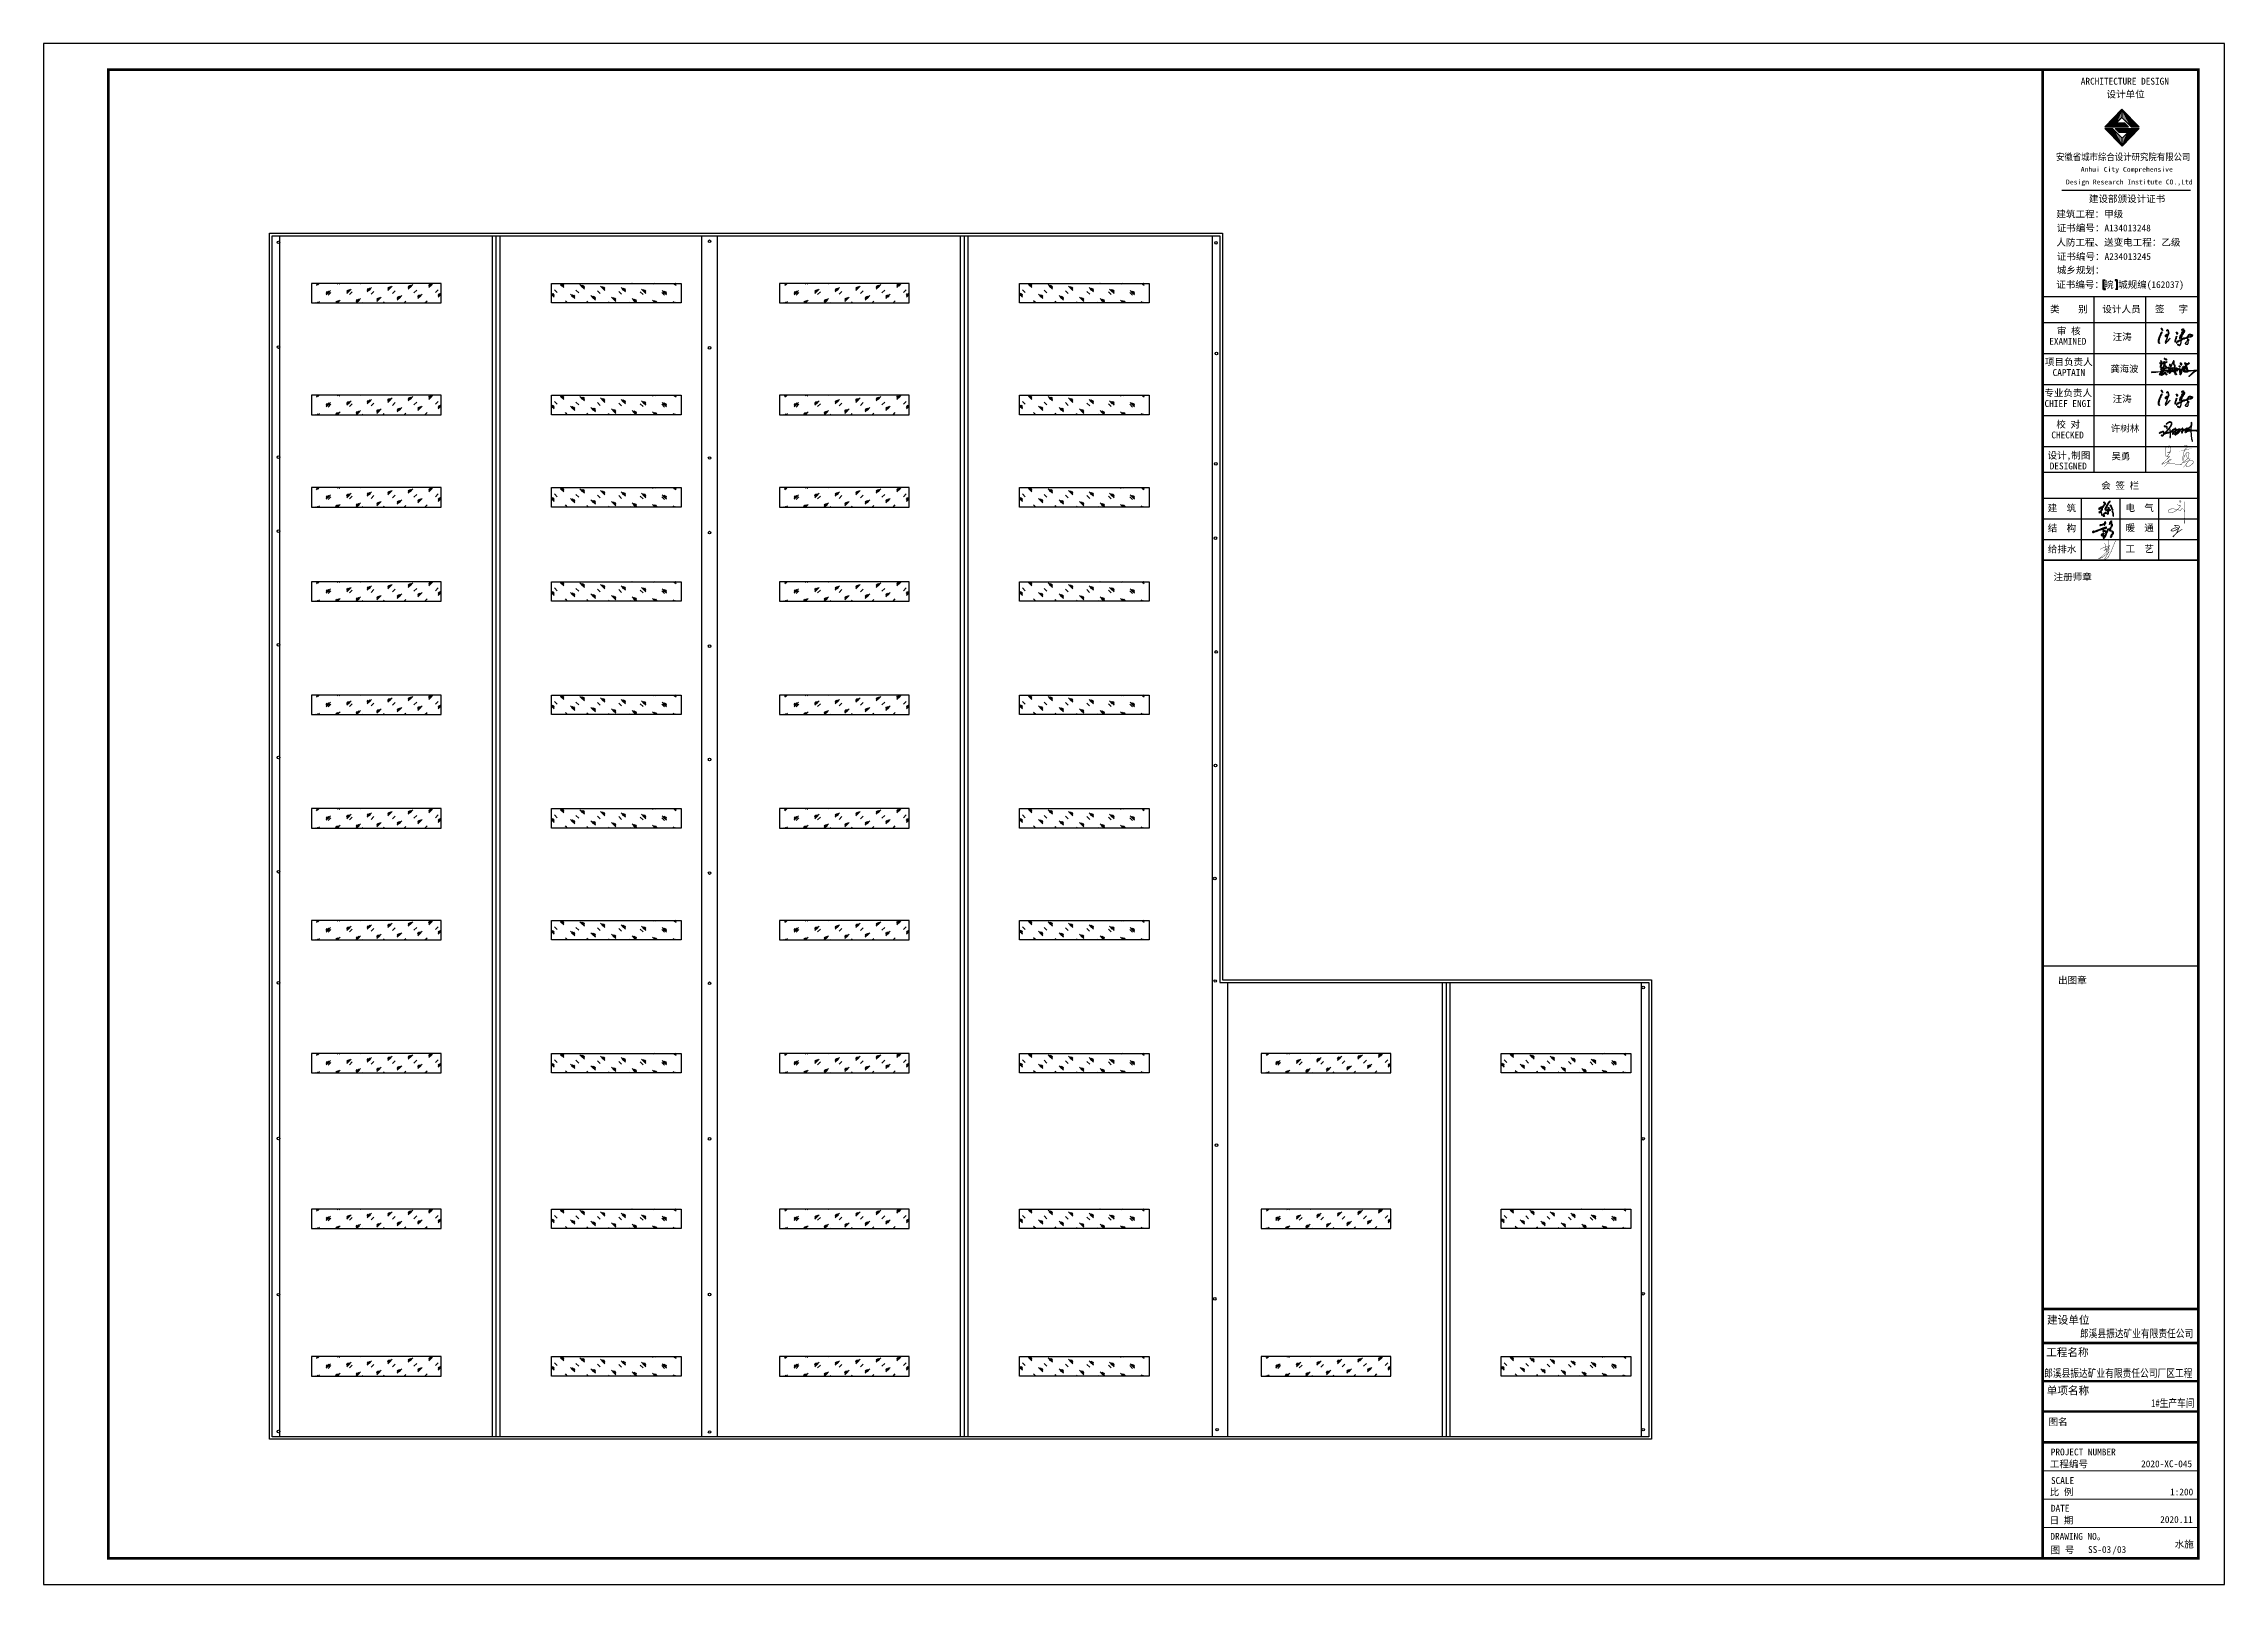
# Model space of a CAD drawing. Extents: x 69728788 to 150676229, y 20333219 to 43663798.
# Drawn here: x 75219157 to 75387357, y 20446366 to 20565166 of the extents above; entities that cross this region are included whole.
import ezdxf

# ---------------------------------------------------------------- set-up
doc = ezdxf.new("R2010")
doc.units = 0
doc.header["$LTSCALE"] = 1000
doc.header["$MEASUREMENT"] = 0
doc.layers.get('0').update_dxf_attribs({"linetype": 'CONTINUOUS'})
for name, color, linetype in [('0-签名', 2, 'CONTINUOUS'), ('PIPE-喷淋', 6, 'CONTINUOUS'), ('PUB_TEXT', 7, 'CONTINUOUS'), ('PUB_TITLE', 4, 'CONTINUOUS'), ('TEXT', 7, 'CONTINUOUS'), ('亮瓦', 20, 'CONTINUOUS'), ('图框', 253, 'CONTINUOUS'), ('签名', 7, 'CONTINUOUS'), ('雨水管', 6, 'CONTINUOUS')]:
    doc.layers.add(name, color=color, linetype=linetype)
doc.styles.add('-黑体', font='simhei.ttf')
doc.styles.add('STYLE-黑体', font='simhei.ttf')
doc.styles.add('宋体', font='', dxfattribs={"width": 0.8})
doc.styles.add('黑体', font='simhei.ttf', dxfattribs={"width": 0.6, "height": 4.3})
doc.styles.get('宋体').set_extended_font_data('SimSun')

msp = doc.modelspace()

# ---------------------------------------------------------------- texts
at = {"layer": 'TEXT', "style": '-黑体'}
for s, width, p in [('郎溪县振达矿业有限责任公司', 0.8, (75376215.30206147, 20465408.0988478)), ('郎溪县振达矿业有限责任公司厂区工程', 0.8, (75373458.77193254, 20462353.22382679)), ('1#生产车间', 0.7999999999883741, (75381711.38544303, 20460041.75983208))]:
    msp.add_text(s, height=600.2999993996884, dxfattribs=dict(at, width=width)).set_placement(p)
at = {"layer": '图框', "color": 4}
for s, height, style, p in [('ARCHITECTURE DESIGN', 525.888, '黑体', (75376282.39211753, 20562006.65692976)), ('设计单位', 525.888, '黑体', (75378265.02651158, 20560999.44648326)), (' Design Research Institute CO.,Ltd', 378.48, '黑体', (75374842.3536031, 20554309.11922574)), ('Anhui City Comprehensive ', 378.48, '黑体', (75376277.07441863, 20555283.08033952)), (' 建筑工程：甲级', 525.888, '黑体', (75374044.77925876, 20551758.35285026)), ('建设部颁设计证书', 525.888, '黑体', (75376907.35638478, 20552936.81993521)), ('证书编号：A134013248', 525.888, '黑体', (75374425.21751854, 20550686.72033874)), ('人防工程、送变电工程：乙级', 525.888, '黑体', (75374397.59276697, 20549579.29095611)), ('证书编号：A234013245', 525.888, '黑体', (75374434.79001734, 20548490.97103244)), ('城乡规划：', 525.888, '黑体', (75374430.93047395, 20547440.35749117)), ('证书编号：皖 城规编(162037)', 525.888, '黑体', (75374388.84779838, 20546320.09206164)), ('注册师章', 525.888, '黑体', (75374182.60185435, 20523783.7413109)), ('出图章', 525.888, '黑体', (75374529.23114994, 20492679.32030321)), ('建设单位', 600, '黑体', (75373682.19678774, 20466459.03716591)), ('工程名称', 600, '黑体', (75373615.77164719, 20463955.93724773)), ('单项名称', 600, '黑体', (75373655.75975189, 20461008.55904231)), ('图名', 525.888, '黑体', (75373794.21798286, 20458644.39661038)), ('工程编号', 525.888, '黑体', (75373897.16856518, 20455381.76199946)), ('2020-XC-045', 525.8879994741121, '宋体', (75380933.80855387, 20455399.94344607)), ('比 例', 525.888, '黑体', (75373879.45418593, 20453224.80110971)), ('SCALE', 525.888, '黑体', (75373980.94964561, 20454110.7173495)), ('1:200', 525.888, '宋体', (75383166.78447542, 20453226.91259978)), ('日 期', 525.888, '黑体', (75373879.45418593, 20451047.52172697)), ('DATE', 525.888, '黑体', (75373978.18643597, 20451973.48170334)), ('2020.11', 525.8879994741121, '宋体', (75382405.61178562, 20451103.92826832)), ('DRAWING NO。', 525.888, '黑体', (75373936.7169567, 20449804.07743195)), ('图 号', 525.888, '黑体', (75373954.14112422, 20448753.96015406))]:
    msp.add_text(s, height=height, dxfattribs=dict(at, style=style)).set_placement(p)
at = {"layer": '图框', "color": 4, "style": '黑体', "width": 0.88}
msp.add_text('安徽省城市综合设计研究院有限公司', height=525.888, dxfattribs=at).set_placement((75374368.75093618, 20556166.98763618))
at = {"layer": '图框', "color": 0}
for s, style, p in [('类    别 ', 'STYLE-黑体', (75373913.4019368, 20544432.8632474)), ('设计人员', 'STYLE-黑体', (75377950.5165061, 20544432.8632474)), ('签   字', 'STYLE-黑体', (75382008.68352088, 20544432.8632474)), ('EXAMINED ', 'STYLE-黑体', (75373847.59350398, 20541953.63951877)), ('审 核', 'STYLE-黑体', (75374438.93928662, 20542743.41814444)), ('项目负责人', 'STYLE-黑体', (75373513.6679847, 20540360.94793409)), ('CAPTAIN', 'STYLE-黑体', (75374108.61859187, 20539544.19182423)), ('专业负责人', 'STYLE-黑体', (75373468.95838997, 20537970.54793409)), ('CHIEF ENGI', 'STYLE-黑体', (75373484.3910115, 20537153.79182426)), ('校 对', 'STYLE-黑体', (75374394.2288222, 20535545.24088186)), ('CHECKED  ', 'STYLE-黑体', (75374010.51639888, 20534728.484772)), ('设计,制图', 'STYLE-黑体', (75373713.72933188, 20533154.84088186)), ('DESIGNED ', 'STYLE-黑体', (75373885.690339, 20532338.08477199)), ('会 签 栏', 'STYLE-黑体', (75377856.61017594, 20530827.53148482)), ('建  筑', 'STYLE-黑体', (75373734.94637093, 20529089.61780832)), ('电  气', 'STYLE-黑体', (75379729.19450322, 20529106.92840842)), ('结  构', 'STYLE-黑体', (75373734.94637093, 20527550.73363454)), ('暖  通', 'STYLE-黑体', (75379729.19450322, 20527568.04423464)), ('给排水', 'STYLE-黑体', (75373734.94637093, 20525925.13608271)), ('工  艺', 'STYLE-黑体', (75379729.19450322, 20525942.446686)), ('PROJECT NUMBER', '黑体', (75373968.08709916, 20456311.36418602))]:
    msp.add_text(s, height=525.887999992352, dxfattribs=dict(at, style=style)).set_placement(p)
at = {"layer": '图框', "color": 3, "style": '宋体'}
for s, p in [('水施', (75383521.29285112, 20449198.99137727)), ('SS-03', (75376838.53941461, 20448790.67230404)), ('/03', (75378713.98276994, 20448790.67230404))]:
    msp.add_text(s, height=525.888, dxfattribs=at).set_placement(p)

# ---------------------------------------------------------------- blocks, each defined once
blk = doc.blocks.new('签字')
at = {"linetype": 'Continuous'}
h = blk.add_hatch(color=4, dxfattribs=at)
h.dxf.hatch_style = 1
h.paths.add_polyline_path([(1873797.611294811, 459121.9573857221), (1873800.14629481, 459124.4923857222), (1873795.076294812, 459152.3773857225), (1873779.866294811, 459167.587385722), (1873754.51629481, 459180.2623857222), (1873691.14129481, 459190.4023857219), (1873675.931294811, 459198.0073857219), (1873673.39629481, 459195.4723857227), (1873642.976294811, 459203.0773857222), (1873620.16129481, 459200.5423857216), (1873610.02129481, 459190.4023857219), (1873610.02129481, 459175.1923857224), (1873632.836294812, 459180.2623857222), (1873637.90629481, 459175.1923857224), (1873658.186294811, 459170.1223857226), (1873701.28129481, 459170.1223857226), (1873713.956294812, 459162.5173857221), (1873726.631294811, 459162.5173857221), (1873741.841294812, 459154.9123857226), (1873757.051294811, 459154.9123857226), (1873777.331294812, 459139.7023857222), (1873779.866294811, 459106.7473857226), (1873774.796294811, 459104.212385722), (1873769.726294811, 459083.9323857222), (1873757.051294811, 459063.6523857219), (1873764.65629481, 459056.0473857224), (1873787.471294811, 459083.9323857222), (1873797.611294811, 459104.212385722)], flags=17)
h.paths.add_polyline_path([(1874094.206294812, 458873.5273857219), (1874096.741294811, 458876.0623857225), (1874078.996294811, 458903.9473857223), (1874053.64629481, 458924.2273857226), (1874043.506294811, 458926.7623857222), (1874035.90129481, 458919.1573857218), (1874035.90129481, 458911.5523857223), (1874058.716294812, 458886.2023857222), (1874046.04129481, 458881.1323857219), (1874028.296294811, 458881.1323857219), (1873990.27129481, 458868.4573857221), (1873975.061294811, 458979.9973857226), (1873964.921294811, 458997.7423857222), (1873957.316294811, 458997.7423857222), (1873952.246294811, 458992.6723857224), (1873952.246294811, 458949.5773857222), (1873959.851294811, 458929.2973857224), (1873959.851294811, 458903.9473857223), (1873964.921294811, 458886.2023857222), (1873964.921294811, 458863.3873857222), (1873952.246294811, 458855.7823857218), (1873937.03629481, 458855.7823857218), (1873921.826294812, 458848.1773857223), (1873800.14629481, 458817.7573857219), (1873777.331294812, 458807.6173857222), (1873739.306294811, 458800.0123857222), (1873630.301294811, 458764.522385722), (1873640.441294811, 458774.6623857226), (1873640.441294811, 458779.7323857215), (1873711.421294811, 458843.1073857215), (1873825.496294811, 458964.7873857226), (1873906.616294811, 459056.0473857224), (1873995.341294812, 459170.1223857226), (1874025.761294811, 459220.8223857223), (1874063.78629481, 459304.4773857226), (1874071.39129481, 459355.1773857223), (1874063.78629481, 459385.5973857227), (1874040.971294811, 459410.9473857223), (1874018.15629481, 459423.6223857226), (1873967.456294812, 459436.2973857224), (1873929.431294811, 459438.8323857221), (1873883.801294811, 459426.1573857218), (1873812.821294812, 459385.5973857227), (1873754.51629481, 459337.4323857222), (1873736.77129481, 459327.2923857216), (1873726.631294811, 459317.1523857219), (1873729.16629481, 459309.5473857224), (1873741.841294812, 459312.0823857221), (1873787.471294811, 459339.9673857219), (1873815.356294811, 459365.3173857224), (1873886.336294812, 459405.8773857225), (1873921.826294812, 459418.5523857223), (1873954.78129481, 459418.5523857223), (1873967.456294812, 459413.4823857215), (1873972.52629481, 459416.0173857221), (1873977.596294811, 459410.9473857223), (1874018.15629481, 459398.272385722), (1874028.296294811, 459385.5973857227), (1874043.506294811, 459377.9923857222), (1874048.576294812, 459365.3173857224), (1874046.04129481, 459322.2223857227), (1874023.226294811, 459284.1973857223), (1874023.226294811, 459276.5923857219), (1873992.806294811, 459218.2873857226), (1873995.341294812, 459213.2173857219), (1873972.52629481, 459177.7273857226), (1873969.991294811, 459167.587385722), (1873954.78129481, 459154.9123857226), (1873952.246294811, 459144.772385722), (1873860.986294811, 459030.6973857223), (1873734.236294811, 458893.8073857222), (1873706.351294811, 458868.4573857221), (1873698.746294811, 458855.7823857218), (1873610.02129481, 458774.6623857226), (1873612.556294811, 458807.6173857222), (1873607.486294811, 458840.5723857223), (1873597.346294811, 458858.3173857224), (1873571.996294811, 458878.5973857227), (1873526.366294811, 458878.5973857227), (1873478.201294812, 458868.4573857221), (1873435.106294811, 458848.1773857223), (1873414.826294812, 458843.1073857215), (1873402.15129481, 458832.9673857219), (1873366.66129481, 458817.7573857219), (1873331.171294811, 458794.9423857224), (1873331.171294811, 458779.7323857215), (1873343.846294811, 458772.1273857225), (1873371.731294811, 458794.9423857224), (1873450.316294811, 458832.9673857219), (1873473.131294811, 458838.0373857226), (1873483.27129481, 458845.6423857221), (1873551.716294812, 458858.3173857224), (1873571.996294811, 458850.712385722), (1873582.136294811, 458840.5723857223), (1873587.206294812, 458827.897385722), (1873587.206294812, 458784.8023857223), (1873577.066294811, 458749.3123857225), (1873556.78629481, 458726.4973857226), (1873561.856294811, 458701.147385722), (1873533.971294811, 458663.1223857226), (1873513.691294811, 458650.4473857223), (1873501.01629481, 458650.4473857223), (1873460.456294812, 458665.6573857218), (1873452.851294811, 458665.6573857218), (1873447.78129481, 458655.5173857221), (1873457.921294811, 458645.3773857225), (1873485.806294811, 458635.2373857223), (1873513.691294811, 458632.7023857222), (1873536.506294811, 458642.8423857219), (1873559.321294812, 458663.1223857226), (1873592.27629481, 458713.8223857223), (1873604.951294812, 458726.4973857226), (1873645.511294811, 458746.7773857219), (1873663.256294811, 458749.3123857225), (1873673.39629481, 458756.9173857216), (1873701.28129481, 458761.9873857223), (1873784.936294811, 458789.8723857226), (1873855.91629481, 458805.0823857221), (1873863.52129481, 458810.1523857219), (1873883.801294811, 458812.6873857225), (1873906.616294811, 458822.8273857222), (1873929.431294811, 458825.3623857223), (1873962.386294811, 458835.5023857225), (1873967.456294812, 458832.9673857219), (1873967.456294812, 458614.9573857221), (1873962.386294811, 458587.0723857223), (1873937.03629481, 458569.3273857222), (1873937.03629481, 458554.1173857222), (1873942.106294811, 458543.9773857226), (1873962.386294811, 458528.7673857221), (1873977.596294811, 458541.4423857224), (1873987.736294811, 458574.397385722), (1873992.806294811, 458640.3073857222), (1873992.806294811, 458835.5023857225), (1874000.41129481, 458845.6423857221), (1874051.111294811, 458858.3173857224), (1874081.53129481, 458860.8523857226)])
h.paths.add_polyline_path([(1874274.191294811, 458756.9173857216), (1874274.191294811, 458736.6373857222), (1874271.65629481, 458729.0323857218), (1874253.91129481, 458729.0323857218), (1874215.886294811, 458754.3823857219), (1874172.79129481, 458805.0823857221), (1874172.79129481, 458815.2223857227), (1874231.096294811, 458873.5273857219), (1874251.376294811, 458888.7373857223), (1874261.51629481, 458888.7373857223), (1874266.586294812, 458800.0123857222)], flags=16)
h.paths.add_polyline_path([(1874540.366294811, 458959.7173857219), (1874535.296294811, 458952.1123857223), (1874525.15629481, 458926.7623857222), (1874476.991294811, 458865.9223857224), (1874411.081294812, 458802.5473857224), (1874365.451294812, 458774.6623857226), (1874352.77629481, 458777.1973857223), (1874360.381294811, 458800.0123857222), (1874367.986294811, 458805.0823857221), (1874370.52129481, 458817.7573857219), (1874413.616294811, 458876.0623857225), (1874459.246294811, 458919.1573857218), (1874502.341294812, 458949.5773857222), (1874532.761294811, 458964.7873857226)], flags=16)
h.paths.add_polyline_path([(1874662.046294811, 458891.272385722), (1874656.976294811, 458850.712385722), (1874651.90629481, 458840.5723857223), (1874646.836294812, 458840.5723857223), (1874641.76629481, 458850.712385722), (1874641.76629481, 458868.4573857221), (1874649.371294811, 458886.2023857222), (1874656.976294811, 458893.8073857222)], flags=16)
h.paths.add_polyline_path([(1874910.476294811, 458964.7873857226), (1874910.476294811, 458939.4373857225), (1874905.40629481, 458929.2973857224), (1874905.40629481, 458901.4123857226), (1874897.801294811, 458886.2023857222), (1874887.66129481, 458883.6673857216), (1874869.91629481, 458906.4823857215), (1874867.381294811, 458926.7623857222), (1874872.451294812, 458941.9723857227), (1874900.336294812, 458967.3223857223)], flags=16)
h.paths.add_polyline_path([(1875085.39129481, 458957.1823857222), (1875085.39129481, 458941.9723857227), (1875082.856294811, 458936.9023857219), (1875065.111294811, 458936.9023857219), (1875014.41129481, 458926.7623857222), (1875004.27129481, 458929.2973857224), (1875001.736294811, 458934.3673857222), (1875044.831294812, 458974.9273857223), (1875072.716294812, 458987.6023857226), (1875080.321294812, 458979.9973857226)], flags=16)
h.paths.add_polyline_path([(1875171.581294812, 459180.2623857222), (1875169.046294811, 459096.6073857215), (1875163.976294811, 459063.6523857219), (1875163.976294811, 458985.0673857224), (1875161.441294811, 458949.5773857222), (1875156.371294811, 458939.4373857225), (1875103.136294811, 458939.4373857225), (1875098.066294811, 458944.5073857219), (1875095.53129481, 458977.462385722), (1875087.926294811, 458997.7423857222), (1875080.321294812, 459005.3473857227), (1875065.111294811, 459005.3473857227), (1874999.201294812, 458954.647385722), (1874956.106294811, 458914.087385722), (1874933.29129481, 458903.9473857223), (1874923.15129481, 458909.0173857221), (1874930.756294811, 458974.9273857223), (1874953.571294812, 459002.8123857225), (1875082.856294811, 459106.7473857226), (1875163.976294811, 459185.3323857221), (1875169.046294811, 459185.3323857221)], flags=16)
h.paths.add_polyline_path([(1875199.466294812, 459347.5723857223), (1875199.466294812, 459314.6173857222), (1875199.466294812, 459284.1973857223), (1875191.861294811, 459274.0573857222), (1875191.861294811, 459350.1073857215), (1875194.39629481, 459352.6423857221)], flags=16)
h.paths.add_polyline_path([(1875605.066294811, 458931.8323857221), (1875607.601294811, 458934.3673857222), (1875602.53129481, 458941.9723857227), (1875589.856294811, 458947.0423857216), (1875490.991294811, 458944.5073857219), (1875478.316294811, 458949.5773857222), (1875379.451294812, 458949.5773857222), (1875354.101294811, 458944.5073857219), (1875338.89129481, 458949.5773857222), (1875189.326294812, 458947.0423857216), (1875181.721294811, 458952.1123857223), (1875181.721294811, 459020.5573857222), (1875191.861294811, 459210.6823857222), (1875217.211294812, 459279.1273857225), (1875217.211294812, 459339.9673857219), (1875209.606294811, 459380.5273857219), (1875199.466294812, 459408.4123857226), (1875184.256294811, 459418.5523857223), (1875176.65129481, 459408.4123857226), (1875176.65129481, 459236.0323857218), (1875166.511294811, 459210.6823857222), (1875098.066294811, 459139.7023857222), (1875065.111294811, 459116.8873857222), (1875049.90129481, 459099.1423857221), (1875037.226294811, 459094.0723857223), (1875006.806294811, 459063.6523857219), (1875001.736294811, 459063.6523857219), (1874983.991294811, 459045.9073857218), (1874963.711294812, 459035.7673857221), (1874951.03629481, 459023.0923857219), (1874940.89629481, 459025.6273857225), (1874948.501294811, 459081.397385722), (1874943.431294811, 459094.0723857223), (1874935.826294812, 459101.6773857223), (1874928.221294811, 459101.6773857223), (1874920.616294811, 459091.5373857226), (1874925.686294811, 459066.1873857225), (1874918.081294812, 459058.5823857221), (1874867.381294811, 459038.3023857223), (1874722.886294811, 458954.647385722), (1874697.53629481, 458947.0423857216), (1874687.39629481, 458949.5773857222), (1874689.931294811, 459002.8123857225), (1874695.001294811, 459012.9523857222), (1874707.676294811, 459020.5573857222), (1874710.211294812, 459030.6973857223), (1874689.931294811, 459063.6523857219), (1874669.65129481, 459083.9323857222), (1874656.976294811, 459083.9323857222), (1874651.90629481, 459078.8623857223), (1874656.976294811, 459053.5123857222), (1874662.046294811, 459045.9073857218), (1874659.511294811, 459023.0923857219), (1874624.02129481, 459018.022385722), (1874570.78629481, 459002.8123857225), (1874555.576294812, 459002.8123857225), (1874530.226294811, 459015.4873857223), (1874474.456294812, 459015.4873857223), (1874449.106294811, 459010.4173857216), (1874426.29129481, 459000.2773857219), (1874423.756294811, 459002.8123857225), (1874416.15129481, 458997.7423857222), (1874403.476294811, 458997.7423857222), (1874388.26629481, 458987.6023857226), (1874345.171294811, 458972.3923857221), (1874302.076294812, 458947.0423857216), (1874289.40129481, 458934.3673857222), (1874281.796294811, 458934.3673857222), (1874274.191294811, 458992.6723857224), (1874276.726294811, 459005.3473857227), (1874294.471294811, 459018.022385722), (1874299.54129481, 459040.837385722), (1874284.331294812, 459061.1173857222), (1874276.726294811, 459078.8623857223), (1874269.121294811, 459086.4673857219), (1874258.981294811, 459089.0023857225), (1874246.306294811, 459073.7923857216), (1874246.306294811, 459035.7673857221), (1874238.701294812, 459028.1623857226), (1874182.931294811, 459015.4873857223), (1874162.65129481, 459007.8823857219), (1874144.90629481, 458995.2073857221), (1874129.696294812, 458992.6723857224), (1874114.486294811, 458977.462385722), (1874101.811294811, 458972.3923857221), (1874086.601294811, 458949.5773857222), (1874094.206294812, 458939.4373857225), (1874106.881294811, 458941.9723857227), (1874137.301294811, 458969.8573857215), (1874172.79129481, 458990.1373857222), (1874218.421294811, 458997.7423857222), (1874228.561294811, 459002.8123857225), (1874246.306294811, 459002.8123857225), (1874256.446294812, 458939.4373857225), (1874256.446294812, 458916.6223857226), (1874243.77129481, 458903.9473857223), (1874218.421294811, 458888.7373857223), (1874165.186294811, 458835.5023857225), (1874160.116294811, 458835.5023857225), (1874152.511294811, 458853.2473857226), (1874149.976294811, 458881.1323857219), (1874132.231294811, 458883.6673857216), (1874124.626294811, 458873.5273857219), (1874111.951294812, 458792.4073857218), (1874106.881294811, 458784.8023857223), (1874106.881294811, 458769.5923857219), (1874096.741294811, 458749.3123857225), (1874096.741294811, 458731.5673857224), (1874101.811294811, 458726.4973857226), (1874111.951294812, 458726.4973857226), (1874119.556294811, 458734.1023857226), (1874142.371294811, 458777.1973857223), (1874157.581294812, 458792.4073857218), (1874185.466294812, 458756.9173857216), (1874215.886294811, 458726.4973857226), (1874251.376294811, 458698.6123857223), (1874271.65629481, 458688.4723857227), (1874297.006294811, 458696.0773857222), (1874304.611294811, 458711.2873857226), (1874294.471294811, 458792.4073857218), (1874286.866294811, 458886.2023857222), (1874286.866294811, 458903.9473857223), (1874291.936294811, 458914.087385722), (1874337.566294811, 458944.5073857219), (1874408.546294811, 458977.462385722), (1874466.851294811, 458992.6723857224), (1874525.15629481, 458992.6723857224), (1874530.226294811, 458985.0673857224), (1874504.876294811, 458972.3923857221), (1874444.03629481, 458931.8323857221), (1874380.66129481, 458865.9223857224), (1874340.101294811, 458807.6173857222), (1874329.961294812, 458784.8023857223), (1874329.961294812, 458772.1273857225), (1874335.03129481, 458761.9873857223), (1874345.171294811, 458754.3823857219), (1874362.91629481, 458754.3823857219), (1874393.336294812, 458767.0573857222), (1874446.571294812, 458810.1523857219), (1874509.946294812, 458873.5273857219), (1874537.831294812, 458909.0173857221), (1874545.436294811, 458929.2973857224), (1874553.04129481, 458936.9023857219), (1874563.181294811, 458969.8573857215), (1874573.321294812, 458979.9973857226), (1874596.136294811, 458992.6723857224), (1874654.441294811, 459005.3473857227), (1874662.046294811, 459005.3473857227), (1874669.65129481, 458997.7423857222), (1874667.116294811, 458929.2973857224), (1874662.046294811, 458921.6923857224), (1874636.696294812, 458906.4823857215), (1874621.486294811, 458883.6673857216), (1874618.951294812, 458840.5723857223), (1874634.16129481, 458805.0823857221), (1874644.301294811, 458794.9423857224), (1874651.90629481, 458794.9423857224), (1874664.581294812, 458805.0823857221), (1874674.721294811, 458827.897385722), (1874687.39629481, 458911.5523857223), (1874727.956294812, 458939.4373857225), (1874768.51629481, 458957.1823857222), (1874864.846294811, 459018.022385722), (1874895.26629481, 459033.2323857215), (1874915.546294811, 459038.3023857223), (1874920.616294811, 459033.2323857215), (1874915.546294811, 459000.2773857219), (1874874.986294811, 458969.8573857215), (1874847.101294811, 458926.7623857222), (1874847.101294811, 458906.4823857215), (1874867.381294811, 458873.5273857219), (1874867.381294811, 458860.8523857226), (1874854.706294812, 458840.5723857223), (1874859.77629481, 458830.4323857222), (1874874.986294811, 458830.4323857222), (1874905.40629481, 458843.1073857215), (1874940.89629481, 458881.1323857219), (1874963.711294812, 458898.8773857225), (1874989.061294811, 458903.9473857223), (1875004.27129481, 458911.5523857223), (1875039.761294811, 458914.087385722), (1875054.971294811, 458919.1573857218), (1875098.066294811, 458916.6223857226), (1875120.881294811, 458924.2273857226), (1875158.90629481, 458924.2273857226), (1875163.976294811, 458916.6223857226), (1875161.441294811, 458886.2023857222), (1875166.511294811, 458850.712385722), (1875163.976294811, 458843.1073857215), (1875171.581294812, 458726.4973857226), (1875181.721294811, 458680.8673857222), (1875181.721294811, 458625.0973857227), (1875202.001294811, 458518.6273857225), (1875204.53629481, 458460.3223857223), (1875222.28129481, 458402.0173857221), (1875237.491294811, 458325.9673857219), (1875247.631294811, 458313.2923857216), (1875257.77129481, 458318.3623857223), (1875240.02629481, 458419.7623857222), (1875217.211294812, 458508.4873857223), (1875199.466294812, 458620.0273857219), (1875196.931294811, 458688.4723857227), (1875191.861294811, 458711.2873857226), (1875181.721294811, 458896.3423857219), (1875184.256294811, 458924.2273857226), (1875199.466294812, 458929.2973857224), (1875207.071294812, 458926.7623857222), (1875316.076294812, 458934.3673857222), (1875460.571294812, 458934.3673857222), (1875470.711294812, 458929.2973857224), (1875508.736294811, 458931.8323857221), (1875521.41129481, 458921.6923857224), (1875592.39129481, 458921.6923857224)])
h = blk.add_hatch(color=256)
h.paths.add_polyline_path([(1870599.684360132, 454253.130071491), (1870635.294614784, 454228.0093498947), (1870641.055094246, 454155.7873255638), (1870653.629511258, 454020.2665422796), (1870670.71618521, 453984.1446036086), (1870694.374626416, 453997.2798712349), (1870694.374626416, 454043.2532133244), (1870684.516926103, 454138.4837380605), (1870672.687705499, 454225.8331069511), (1870633.914110631, 454256.7009338415)])
h.paths.add_polyline_path([(1870477.748180737, 454609.9911543023), (1870530.173872677, 454553.4311164774), (1870598.139690322, 454384.103465575), (1870669.629310687, 454332.9017433882), (1870652.948379496, 454380.531255149), (1870616.012095413, 454451.3801346773), (1870579.03448568, 454548.6594501125), (1870545.672623297, 454607.0055931504), (1870503.970394184, 454623.0805400665)])
h.paths.add_polyline_path([(1870368.622014113, 454447.8442040333), (1870392.451887568, 454454.9886248846), (1870407.941295427, 454422.8387074027), (1870390.068890336, 454407.359113124), (1870367.430540213, 454411.5266998373), (1870351.941132354, 454387.7119557825), (1870347.17513789, 454371.6369852158), (1870326.919735567, 454351.9898278745), (1870244.110940141, 454318.6491814668), (1870227.430058382, 454310.31400804), (1870242.323704576, 454294.2390611242), (1870328.111258899, 454310.31400804), (1870349.558135122, 454305.5510686892), (1870348.366611789, 454273.9965274944), (1870353.099634711, 454158.7488105632), (1870352.503922478, 454134.9340665081), (1870325.099528459, 454162.321020989), (1870269.69507762, 454183.754307194), (1870208.333207849, 454176.6098863425), (1870150.545759778, 454155.7719764255), (1870104.077486768, 454111.1193224529), (1870070.715673818, 454064.6805632677), (1870071.90719715, 454031.3398932101), (1870086.205081678, 453994.4270363769), (1870105.269010101, 453994.4270363769), (1870164.247932071, 453984.9011340248), (1870180.333101597, 454016.4556752192), (1870142.801055849, 454016.4556752192), (1870113.01371403, 454027.767682784), (1870127.31164799, 454073.0157130446), (1870161.864934839, 454121.8359537305), (1870205.354448951, 454149.2229082114), (1870240.503497467, 454154.58122385), (1870275.652545983, 454156.3673290625), (1870322.716580659, 454129.5757508695), (1870363.227335873, 454105.1656305265), (1870402.546617187, 454122.4313300182), (1870399.567907721, 454153.9858712124), (1870394.206151591, 454256.9846682232), (1870397.780672155, 454310.56784826), (1870424.668396664, 454323.9966179009), (1870469.945146342, 454314.470715549), (1870526.541071081, 454332.331791328), (1870487.817551433, 454347.2160093191), (1870409.774701038, 454349.5974908194), (1870441.945040089, 454387.1057002903), (1870455.051450716, 454432.3537305503), (1870435.39181006, 454479.983242311), (1870383.561879784, 454492.4859788013), (1870351.9873024, 454477.0063845224)])
h.paths.add_polyline_path([(1870488.719449176, 454856.7367375729), (1870427.982110844, 454835.4921582642), (1870339.912945545, 454698.1611226629), (1870219.138679357, 454486.1173634781), (1870188.010824356, 454404.9327194294), (1870191.047666557, 454366.9959875563), (1870245.711271056, 454389.75802668), (1870271.80122481, 454400.621937934), (1870257.099503456, 454433.7646451129), (1870256.340317622, 454451.9742811419), (1870418.913503086, 454731.6221498324), (1870476.613949785, 454806.736907321), (1870497.471441146, 454831.7368224469)])
h.paths.add_polyline_path([(1870087.500512329, 454771.4612998038), (1870148.684325884, 454759.2323172078), (1870176.217046926, 454729.9700480374), (1870158.298916682, 454687.1685616508), (1870085.913824813, 454587.4885369036), (1870052.58414305, 454543.6615199458), (1869978.030888018, 454503.3406577224), (1869874.533462984, 454452.5013312958), (1869814.890858958, 454429.7112663954), (1869830.678592544, 454399.9088920261), (1869871.902165814, 454399.9088920261), (1869952.595097765, 454439.3532214783), (1870005.220892861, 454439.3532214783), (1870020.64198487, 454420.4498706139), (1869978.877223521, 454342.369252793), (1869915.353270798, 454255.3059596781), (1869835.494563364, 454203.9144190249), (1869854.249241456, 454177.9163605426), (1869934.712954453, 454206.3328425195), (1869974.037327324, 454188.1946544831), (1869993.476300865, 454101.4112170769), (1870001.946131569, 454052.4381235689), (1870025.540755291, 454058.4841704806), (1870017.070924588, 454087.5052760689), (1870009.811006143, 454169.7317221945), (1869982.586447914, 454213.8679687129), (1869962.016802568, 454233.2153803222), (1870028.016389212, 454334.6006730631), (1870047.376072866, 454392.6428842398), (1870043.141182231, 454446.4528247378), (1870028.621394773, 454466.404836308), (1870084.885478484, 454508.727282943), (1870170.899780134, 454615.5614015734), (1870216.274060326, 454680.8588832347), (1870216.274060326, 454729.2273767822), (1870187.234534844, 454786.6649643474), (1870160.009976615, 454792.1064112983), (1870118.265680362, 454787.2695643085)])
h = blk.add_hatch(color=256)
h.paths.add_polyline_path([(1869678.695320067, 453105.3091645369), (1869746.617509634, 453129.6181915471), (1869865.86719042, 453172.7363142535), (1869926.633633813, 453199.5219837535), (1870000.805940346, 453219.1622049771), (1870042.80927748, 453241.4854555698), (1870093.741353144, 453258.4482254478), (1870125.017448702, 453270.0560926371), (1870180.643489759, 453289.9975271339), (1870207.57001411, 453300.6348182088), (1870222.60856087, 453303.7640894686), (1870225.108607661, 453287.4929945215), (1870218.220723649, 453271.2218995746), (1870231.99649167, 453267.4678896678), (1870240.147154418, 453270.5971609277), (1870263.323608585, 453286.8682558743), (1870276.474364911, 453304.3888281154), (1870290.250132936, 453329.4229981957), (1870278.349400002, 453351.327897015), (1870250.797863955, 453346.9491484602), (1870188.781397166, 453325.0442496401), (1870073.524138035, 453286.2435172275), (1869932.998548851, 453234.1782446058), (1869844.795367479, 453200.3419532276), (1869714.843955837, 453152.337481813), (1869640.021126876, 453124.7987791223), (1869629.536236768, 453127.1025028846), (1869592.660546624, 453107.0773980294), (1869567.800387478, 453101.4714842759), (1869562.341101631, 453096.5181992867), (1869532.608402313, 453096.6130256886), (1869530.133866205, 453110.0281725335), (1869524.483250248, 453119.2095994391), (1869508.947245199, 453113.9104769838), (1869500.809337791, 453106.1458680828), (1869475.375188312, 453086.0259368261), (1869471.140415178, 453074.0220299615), (1869475.018038769, 453057.7844031563), (1869489.150956334, 453048.2515607615), (1869523.424556965, 453048.2515607615), (1869615.837000791, 453078.9697369267)])
h.paths.add_polyline_path([(1870184.559379376, 453539.2180451788), (1870196.919304575, 453545.203264541), (1870214.126259262, 453550.078457199), (1870226.345875713, 453558.6518795273), (1870236.244020144, 453564.9215780951), (1870239.879292262, 453573.8352598662), (1870246.486558776, 453582.0795788006), (1870248.463636596, 453600.230467713), (1870237.570575585, 453615.0791666326), (1870226.996398092, 453609.7967782494), (1870216.7666148, 453597.9211659266), (1870205.860798449, 453590.6585791532), (1870199.712724201, 453603.4936115403), (1870204.929658572, 453610.9904753066), (1870210.809870665, 453622.4031116662), (1870217.978372173, 453635.4501089514), (1870221.894261786, 453646.5336419174), (1870221.894261786, 453657.6227529063), (1870218.641649891, 453665.4487200684), (1870201.332652477, 453667.4066063643), (1870189.916622495, 453666.1013488333), (1870186.000732882, 453659.9041645731), (1870182.084843265, 453649.1441569773), (1870177.837314794, 453638.7076747552), (1870176.204631176, 453622.73221506), (1870173.921425178, 453609.6852177746), (1870168.704490807, 453589.4704601186), (1870166.089645952, 453575.1182053018), (1870157.275705483, 453563.3820435716), (1870145.859675501, 453559.1427456073), (1870126.599110949, 453546.0957483222), (1870083.906985419, 453527.9560154576), (1870046.559347664, 453514.4237301161), (1870023.357382816, 453503.8589533495), (1870000.372258761, 453494.5715439948), (1869961.710820911, 453486.0762139966), (1869918.750833221, 453483.0083009966), (1869901.569389214, 453476.2644704205), (1869904.018414642, 453458.481731068), (1869931.021471035, 453455.413818068), (1869984.95105178, 453463.9983964437), (1870028.153390943, 453478.7132227966), (1870071.342974765, 453491.4645848291), (1870097.84857287, 453506.173833158), (1870123.984266093, 453515.9911547576), (1870137.058490374, 453521.4910860626), (1870142.721861674, 453515.7568777653), (1870141.369795553, 453502.2413264944), (1870144.073927794, 453485.3510709236), (1870151.510291458, 453472.8507199555), (1870160.54107272, 453471.0490183197), (1870172.301496902, 453476.348140775), (1870176.855153555, 453486.5782361235), (1870176.855153555, 453507.4121544033), (1870177.441899228, 453526.1152676573)])
h.paths.add_polyline_path([(1870109.889614551, 453132.9873178202), (1870108.563059111, 453152.2314993666), (1870108.180398887, 453177.8346278565), (1870119.264790011, 453193.8826018578), (1870138.780461378, 453213.3722164421), (1870135.719179593, 453227.1276227297), (1870112.007001118, 453230.5692633132), (1870095.552611533, 453216.8138570267), (1870085.616201079, 453188.9181608215), (1870078.728317067, 453164.8434108077), (1870080.552330795, 453127.6993514141), (1870078.141571393, 453108.0033499545), (1870075.258864379, 453092.6247387878), (1870085.845797211, 453085.4179322503), (1870099.787384667, 453085.4179322503), (1870117.096382082, 453098.8721252609), (1870130.081318977, 453112.8060283045), (1870152.68378281, 453118.5737047439), (1870184.419070626, 453119.53312481), (1870195.962654015, 453116.1695765572), (1870209.432293862, 453108.4830599863), (1870215.197707887, 453091.1856086908), (1870210.873647368, 453072.4490272957), (1870215.197707887, 453054.6718659669), (1870224.815234822, 453053.2271578449), (1870236.843521161, 453060.9136744163), (1870242.136987577, 453092.1450287551), (1870234.917464707, 453126.2602213151), (1870213.271651433, 453139.234704293), (1870175.770949589, 453138.7549942608), (1870130.081318977, 453136.8305761063)], flags=17)
h.paths.add_polyline_path([(1870094.570450296, 452973.6733847442), (1870108.754389224, 452977.7788101411), (1870142.377467473, 452981.8842355383), (1870143.130032578, 452999.0533922899), (1870128.933338309, 453003.5325452699), (1870102.414984863, 453003.9062728535), (1870090.833135449, 452999.0533922899), (1870071.406751468, 452989.3476311626), (1870054.595212345, 452984.4947505993), (1870049.735427514, 452970.3154145154), (1870055.335022109, 452951.6513474289), (1870064.302026666, 452941.9455863019), (1870078.12881605, 452943.066769053), (1870081.866130896, 452954.2618624913)], flags=17)
h.paths.add_polyline_path([(1870028.064103558, 452879.1928203944), (1870036.776001299, 452904.6341861985), (1870036.776001299, 452938.7828468999), (1870032.758068958, 452962.2161241954), (1870014.670995757, 452967.571026887), (1870004.619787235, 452956.8612215049), (1870000.589099554, 452929.411767191), (1869993.229267936, 452897.2711949997), (1869993.229267936, 452865.1362008303), (1870004.377435762, 452834.4403367599), (1870011.762778063, 452824.2939117658), (1870037.605098449, 452826.1402375891), (1870056.062076533, 452834.4403367599), (1870070.820005795, 452854.7220307019), (1870085.590690396, 452864.8684556965), (1870096.66232618, 452873.1629768433), (1870109.583486373, 452884.2297757377), (1870125.272555509, 452869.47590322), (1870122.504646565, 452835.3607106603), (1870113.282535193, 452812.3067389716), (1870111.433010782, 452771.7377730655), (1870103.129283946, 452734.8558807815), (1870096.66232618, 452710.8815351925), (1870104.047668481, 452691.5146371271), (1870123.4230311, 452689.6738893273), (1870144.66067347, 452708.1148354698), (1870179.725105225, 452750.5301271994), (1870216.639061394, 452833.5143848417), (1870265.032824247, 452939.5470361394), (1870333.095322557, 453096.4679970742), (1870374.98386162, 453217.8234793041), (1870382.305427218, 453284.782075034), (1870349.855840318, 453190.625036055), (1870296.576781954, 453078.0047388371), (1870259.229144199, 453005.2338424794), (1870209.89148613, 452885.6298596694), (1870183.564462795, 452842.4671127726), (1870151.676110888, 452775.7818402001), (1870132.185950204, 452743.9145911671), (1870133.95894257, 452772.8310656967), (1870141.038156693, 452817.0926832506), (1870149.903118522, 452847.7773912734), (1870146.943879466, 452871.3835873036), (1870135.13243392, 452897.3492873301), (1870119.877046367, 452907.3172155682), (1870102.453250885, 452904.6341861987), (1870076.317557664, 452887.230752453), (1870064.251005301, 452869.8217406839), (1870046.827209821, 452848.3965518984), (1870030.079447397, 452853.0820917527)])
blk.add_hatch(color=256).paths.add_polyline_path([(1870511.117051723, 453169.7202347632), (1870499.129872862, 453192.6782756285), (1870506.123361634, 453220.6271482068), (1870521.106754552, 453259.5562805214), (1870540.089744828, 453309.4645976558), (1870566.063901234, 453347.3951336624), (1870605.126170967, 453438.0706882649), (1870611.504158403, 453472.7603546577), (1870612.212565601, 453502.4935866254), (1870610.795751204, 453534.3508512152), (1870598.750506179, 453566.2081158052), (1870571.115657488, 453590.2786940006), (1870566.156807096, 453606.5615108848), (1870562.612448456, 453639.1260697404), (1870560.48722686, 453662.4882787551), (1870563.323178301, 453682.3107917042), (1870570.407250289, 453719.1244907199), (1870559.77881966, 453721.9558176061), (1870541.357909847, 453718.4161215408), (1870519.392641392, 453675.2313995745), (1870498.135780138, 453651.8691905587), (1870481.837769273, 453617.8878933461), (1870469.792524249, 453567.62377925), (1870457.747279222, 453532.9351877721), (1870457.747279222, 453515.2367074443), (1870467.667302652, 453504.6176192474), (1870469.792524249, 453519.4836977732), (1870485.382127915, 453559.1287236518), (1870495.299828697, 453584.6149653137), (1870510.181025162, 453613.6409030166), (1870518.874691212, 453617.9029421601), (1870528.729680538, 453609.5712737103), (1870549.196841965, 453574.728969347), (1870562.085207689, 453555.7932615144), (1870583.309551892, 453538.3731842483), (1870588.616799267, 453501.2585089509), (1870578.761809941, 453478.5358745354), (1870571.180691591, 453409.6101560062), (1870525.245710708, 453332.9385978637), (1870496.749160146, 453275.9949601275), (1870464.489922167, 453215.8287263315), (1870469.850590412, 453162.72361111), (1870477.682554589, 453149.680588924), (1870494.217475402, 453129.6817898647), (1870564.707475647, 453116.639842594), (1870607.351266365, 453114.900629647), (1870627.365511715, 453100.1183945137), (1870636.068468349, 453075.772638003), (1870632.586821165, 453018.3850602473), (1870620.404539995, 452983.6051009702), (1870609.090928633, 452960.1278760179), (1870591.685015364, 452936.6517259815), (1870560.357158653, 452875.7857223314), (1870552.522871828, 452828.8323473423), (1870518.584360392, 452801.8777714111), (1870522.934677388, 452779.2712278473), (1870533.37729629, 452764.4889927143), (1870543.82223784, 452764.4889927143), (1870556.004519012, 452786.2270047204), (1870582.113388917, 452841.8753695287), (1870606.821702951, 452881.2054452504), (1870640.042516603, 452932.37786277), (1870660.112505469, 452966.2624176056), (1870670.494735563, 453020.8928376301), (1870670.494735563, 453072.0652551516), (1870644.987431115, 453117.8157999264), (1870624.009287446, 453130.7921773642), (1870580.050878779, 453142.7699584938), (1870557.072936427, 453144.766076196), (1870526.102767285, 453160.7371676455)])
at = {"layer": 'PUB_TEXT'}
h = blk.add_hatch(color=4, dxfattribs=at)
h.paths.add_polyline_path([(1873464.083732566, 464566.5151406727), (1873502.056172362, 464637.6528540743), (1873492.728999687, 464646.9720611293), (1873451.243213182, 464617.1083730757), (1873422.597946053, 464570.5520199956), (1873398.016585152, 464498.6675013886), (1873359.045537165, 464417.19833933), (1873332.448870934, 464322.7386409421), (1873308.000692206, 464244.063847539), (1873298.250184363, 464179.9920885894), (1873287.363928501, 464115.1709308703), (1873287.838390018, 464052.1222714484), (1873307.765773637, 463994.2878547432), (1873329.116079367, 463975.7999512721), (1873342.401001781, 463972.0074767699), (1873355.211000243, 463977.2221292113), (1873357.108846303, 463994.7619140558), (1873343.349924809, 464004.7171596251), (1873327.444510175, 464014.2519751932), (1873315.257271241, 464057.4608676592), (1873315.943991853, 464142.1208135555), (1873325.964563553, 464211.6135246982), (1873333.172586588, 464249.4214962618), (1873359.393753073, 464316.2130526705), (1873376.312051822, 464379.2188951503), (1873391.616976354, 464414.8668994689), (1873419.377064523, 464472.959309923)])
h.paths.add_polyline_path([(1873511.286641589, 464794.686607549), (1873501.396015001, 464809.1302565276), (1873497.591536559, 464830.4156016191), (1873487.70090997, 464852.4612034615), (1873466.397310493, 464866.9048524396), (1873450.419610883, 464857.0223342055), (1873457.267394618, 464815.2116958965), (1873488.461620683, 464767.3198230844), (1873513.569236166, 464749.0750952438), (1873530.307646488, 464727.789750149), (1873546.285346099, 464733.1111376393), (1873528.025514349, 464768.0798749626)])
for points in [[(1873798.178166654, 464388.6769315763), (1873793.977841177, 464358.1476347502), (1873768.073907244, 464283.203651255), (1873725.630873821, 464165.3460323052), (1873696.728953535, 464116.3222763035), (1873689.335492813, 464087.4452216309), (1873682.614417128, 464040.4359104116), (1873687.99118519, 463989.3975047613), (1873710.843952382, 463987.3828551136), (1873721.597950945, 464004.1718070372), (1873735.712487356, 464020.2892090785), (1873759.237177142, 464038.4212607634), (1873775.36840621, 464053.1955630421), (1873800.237403618, 464080.0579680512), (1873839.892860029, 464118.3369259466), (1873864.761857518, 464151.2432799647), (1873911.138851985, 464211.6835887753), (1873934.663541774, 464237.8744439208), (1873960.876846805, 464265.4083988271), (1873970.958922777, 464279.5111512197), (1873924.01405422, 464246.062312786), (1873895.312369643, 464209.7195409755), (1873853.809010481, 464166.0333568454), (1873831.904241449, 464134.862420537), (1873784.620405742, 464081.5370986736), (1873772.03099027, 464070.6355782719), (1873750.629353908, 464065.6040757974), (1873732.164662071, 464064.7655603406), (1873720.834465604, 464072.7319693468), (1873726.709279526, 464089.0841475176), (1873757.897956345, 464160.608717036), (1873794.33068147, 464253.589284786), (1873819.253784137, 464323.527374038), (1873839.404987804, 464393.4656681102), (1873854.252951082, 464447.5086346818), (1873885.156303573, 464531.9995663729), (1873899.295349198, 464580.5025536553), (1873892.871621226, 464642.7762059928), (1873873.559742745, 464695.4852917171), (1873865.081402187, 464723.7223458281), (1873842.001577876, 464744.4295598161), (1873814.211358837, 464759.0188683323), (1873801.493848001, 464759.9600215224), (1873786.892364247, 464754.7832692433), (1873768.993234235, 464741.135318784), (1873761.457342573, 464727.9579449184), (1873752.979002015, 464706.7801543353), (1873754.173017249, 464697.9916191311), (1873793.958881214, 464731.2196122995), (1873810.996951442, 464726.1125143687), (1873828.887295129, 464717.6005479083), (1873849.290527579, 464679.1607704181), (1873856.025476412, 464621.9645104813), (1873855.491360379, 464554.4366666093), (1873847.919860979, 464508.2888158127), (1873832.776399748, 464466.6801751181), (1873818.152718966, 464464.0181497447), (1873787.649375455, 464485.5624451297), (1873760.03858241, 464487.4015248409), (1873733.216708801, 464473.4765959019), (1873698.76321884, 464453.4573210608), (1873683.13650977, 464436.5147198355), (1873668.17432428, 464410.9347743201), (1873668.839310302, 464391.6667421265), (1873675.156677506, 464378.7106232573), (1873686.793470449, 464371.7343303524), (1873707.075544111, 464369.0766071607), (1873730.350054874, 464376.3851922895), (1873748.969663482, 464387.0158801908), (1873710.06798121, 464384.3581569991), (1873696.435767767, 464391.6667421269), (1873696.768260775, 464406.6159997419), (1873710.400474222, 464418.2433594498), (1873717.71532046, 464430.8671860942), (1873741.463669004, 464449.3750293632), (1873769.58376772, 464457.1117160572), (1873799.56411457, 464452.6185342525), (1873803.830547839, 464436.5147198355), (1873793.523264504, 464426.2163241575), (1873779.558557986, 464410.9347744328), (1873769.916260728, 464400.3040864184), (1873771.246232773, 464393.9921730957), (1873792.357168082, 464404.5385565716)], [(1873798.178166654, 460803.0769315767), (1873793.977841177, 460772.5476347501), (1873768.073907244, 460697.6036512549), (1873725.630873821, 460579.7460323051), (1873696.728953535, 460530.7222763035), (1873689.335492813, 460501.8452216308), (1873682.614417128, 460454.835910412), (1873687.99118519, 460403.7975047613), (1873710.843952382, 460401.782855114), (1873721.597950945, 460418.5718070371), (1873735.712487356, 460434.6892090789), (1873759.237177142, 460452.8212607629), (1873775.36840621, 460467.5955630415), (1873800.237403618, 460494.4579680515), (1873839.892860029, 460532.7369259475), (1873864.761857518, 460565.6432799641), (1873911.138851985, 460626.0835887752), (1873934.663541774, 460652.2744439207), (1873960.876846805, 460679.808398827), (1873970.958922777, 460693.9111512196), (1873924.01405422, 460660.4623127868), (1873895.312369643, 460624.1195409754), (1873853.809010481, 460580.4333568462), (1873831.904241449, 460549.262420537), (1873784.620405742, 460495.9370986735), (1873772.03099027, 460485.0355782718), (1873750.629353908, 460480.0040757973), (1873732.164662071, 460479.1655603405), (1873720.834465604, 460487.1319693476), (1873726.709279526, 460503.4841475179), (1873757.897956345, 460575.0087170363), (1873794.33068147, 460667.9892847859), (1873819.253784137, 460737.9273740379), (1873839.404987804, 460807.8656681101), (1873854.252951082, 460861.9086346817), (1873885.156303573, 460946.3995663729), (1873899.295349198, 460994.9025536557), (1873892.871621226, 461057.1762059927), (1873873.559742745, 461109.8852917175), (1873865.081402187, 461138.1223458275), (1873842.001577876, 461158.8295598156), (1873814.211358837, 461173.4188683322), (1873801.493848001, 461174.3600215232), (1873786.892364247, 461169.1832692428), (1873768.993234235, 461155.5353187844), (1873761.457342573, 461142.3579449183), (1873752.979002015, 461121.1801543362), (1873754.173017249, 461112.3916191314), (1873793.958881214, 461145.6196122998), (1873810.996951442, 461140.5125143686), (1873828.887295129, 461132.0005479087), (1873849.290527579, 461093.5607704176), (1873856.025476412, 461036.3645104817), (1873855.491360379, 460968.8366666101), (1873847.919860979, 460922.6888158126), (1873832.776399748, 460881.0801751181), (1873818.152718966, 460878.4181497451), (1873787.649375455, 460899.9624451301), (1873760.03858241, 460901.8015248408), (1873733.216708801, 460887.8765959023), (1873698.76321884, 460867.8573210617), (1873683.13650977, 460850.9147198363), (1873668.17432428, 460825.3347743205), (1873668.839310302, 460806.0667421264), (1873675.156677506, 460793.1106232582), (1873686.793470449, 460786.1343303532), (1873707.075544111, 460783.4766071616), (1873730.350054874, 460790.7851922899), (1873748.969663482, 460801.4158801907), (1873710.06798121, 460798.758156999), (1873696.435767767, 460806.0667421273), (1873696.768260775, 460821.0159997414), (1873710.400474222, 460832.6433594497), (1873717.71532046, 460845.2671860941), (1873741.463669004, 460863.7750293631), (1873769.58376772, 460871.5117160571), (1873799.56411457, 460867.0185342534), (1873803.830547839, 460850.9147198363), (1873793.523264504, 460840.6163241579), (1873779.558557986, 460825.3347744327), (1873769.916260728, 460814.7040864192), (1873771.246232773, 460808.3921730956), (1873792.357168082, 460818.938556572)]]:
    blk.add_hatch(color=4, dxfattribs=at).paths.add_polyline_path(points)
h = blk.add_hatch(color=4, dxfattribs=at)
h.paths.add_polyline_path([(1874344.00729465, 464400.0021143239), (1874327.571318862, 464387.802974348), (1874316.30123935, 464376.0731817735), (1874303.15273618, 464342.2912316518), (1874284.799491909, 464265.9687065766), (1874271.590409373, 464208.954162613), (1874250.456062244, 464125.5443074051), (1874253.626075582, 464082.7835018062), (1874259.437997918, 464054.8041687985), (1874277.402331708, 464053.7482907958), (1874281.100911819, 464073.2810095157), (1874278.459002818, 464116.0418151082), (1874278.872422502, 464160.7162715429), (1874281.84497476, 464182.2515528323), (1874296.713747749, 464224.6765834871), (1874310.623886506, 464249.2664128966), (1874311.693968325, 464292.0311109354), (1874353.261568073, 464396.3132970091)])
h.paths.add_polyline_path([(1874352.561520857, 464567.8756267219), (1874356.95047529, 464538.4956539716), (1874364.476655753, 464488.1148673333), (1874372.754760604, 464499.3941601529), (1874376.518082046, 464507.6656142296), (1874384.043800075, 464526.4642990287), (1874388.559508351, 464570.8294082023), (1874385.549036169, 464591.1320123607), (1874367.4866655, 464621.2099899743), (1874342.651426071, 464636.248978781), (1874320.073809562, 464623.465766592), (1874332.115235863, 464588.876235744)])
h = blk.add_hatch(color=4, dxfattribs=at)
h.paths.add_polyline_path([(1874650.970484033, 464205.9375146204), (1874723.189445793, 464242.9504022584), (1874795.754311275, 464248.5999846575), (1874787.214209477, 464280.550859632), (1874765.05581888, 464274.6281764051), (1874704.822790852, 464252.0599620724), (1874666.340539945, 464239.5221790336), (1874645.426313367, 464223.6409871872), (1874632.041504317, 464221.9692827817), (1874626.185650359, 464235.3429180221), (1874623.675536225, 464282.9866984282), (1874634.551156015, 464324.7795134168), (1874654.628832028, 464401.6783257779), (1874656.87581887, 464453.4018024467), (1874672.735596757, 464477.8314268542), (1874690.358783769, 464504.9773202408), (1874723.619050811, 464520.0880578691), (1874737.496356461, 464573.5688728215), (1874769.876273879, 464613.1843747725), (1874733.831996773, 464591.284842201), (1874724.690057507, 464568.1231318312), (1874708.866812232, 464554.5327486433), (1874703.086798123, 464547.1080046427), (1874692.76610408, 464557.0075267339), (1874700.609979534, 464603.2055696379), (1874710.51817877, 464635.3793237349), (1874730.334114805, 464664.6654952769), (1874745.195951222, 464692.714277775), (1874769.140534822, 464701.7890104125), (1874777.809862327, 464693.1268773666), (1874788.956470857, 464677.0400003213), (1874777.397367514, 464648.9912178107), (1874769.140534825, 464631.6669517318), (1874766.250758986, 464624.2422077316), (1874777.397367521, 464618.8798470944), (1874793.084655986, 464659.7157342313), (1874804.644221762, 464671.6776396842), (1874807.533997597, 464709.6261491384), (1874792.844188163, 464733.4710867377), (1874775.617905621, 464735.5572345266), (1874752.650453771, 464754.3331792215), (1874771.442089363, 464778.8459791183), (1874773.008367287, 464787.1907751393), (1874732.814632899, 464805.4451316702), (1874712.978812025, 464796.5787474862), (1874698.884622896, 464793.4494233709), (1874670.175076867, 464794.4925996973), (1874641.465068401, 464789.2771277935), (1874612.755522374, 464772.065947589), (1874611.622086533, 464751.349104912), (1874656.005972757, 464760.9374359483), (1874708.786810434, 464764.5332393465), (1874723.181584346, 464759.7389713945), (1874731.578535794, 464732.1724428367), (1874707.587245941, 464692.6204492743), (1874681.196827107, 464656.6640542294), (1874639.21206986, 464625.5019271411), (1874620.019037981, 464605.1265956461), (1874640.930027493, 464597.7485610335), (1874653.011223468, 464596.0836171987), (1874666.342852137, 464591.5048680003), (1874657.593985275, 464570.2762707169), (1874648.428924107, 464551.5449867509), (1874630.514996074, 464524.905270786), (1874582.794156339, 464477.7734498517), (1874555.220820786, 464448.0709911296), (1874550.245911454, 464432.8658562158), (1874532.26539233, 464399.5573508078), (1874528.103911675, 464386.0433826353), (1874524.202321208, 464372.7893888908), (1874518.356640889, 464342.0013466403), (1874537.217179758, 464373.4089028775), (1874543.504026046, 464391.144949099), (1874551.270211896, 464406.6641431907), (1874563.843904472, 464423.29166091), (1874571.24013983, 464434.7461139364), (1874581.595054289, 464448.7872017445), (1874594.538697453, 464458.3943804638), (1874609.701118567, 464469.8488334552), (1874627.45226838, 464469.1098827464), (1874634.479015667, 464458.7637533522), (1874630.410947495, 464436.9631709335), (1874621.535372591, 464417.7492233044), (1874608.591729506, 464390.0364205996), (1874573.828868445, 464343.1098751305), (1874561.995076856, 464326.4821525463), (1874553.119501951, 464309.8546348251), (1874541.285247931, 464302.0951402117), (1874530.56038297, 464308.376733406), (1874525.752876238, 464329.4381602518), (1874510.247788391, 464324.4416898186), (1874510.247788389, 464302.4829510506), (1874513.520925429, 464278.6554270438), (1874513.520925429, 464259.5000710012), (1874523.808323926, 464254.3608091506), (1874534.095722425, 464265.5737254736), (1874547.188733018, 464291.7373334714), (1874561.684318441, 464301.5485584293), (1874585.064265101, 464332.3841295652), (1874596.286713478, 464347.3346163416), (1874607.509161862, 464349.6707003294), (1874611.250286281, 464325.8431763174), (1874606.106587031, 464294.0732125919), (1874598.563758797, 464222.1720998604), (1874577.54594608, 464195.1226524222), (1874535.456677816, 464175.0757207009), (1874469.102818781, 464153.576700645), (1874438.985611095, 464132.9256198681), (1874416.545338718, 464116.9948505154), (1874398.829334199, 464108.1444458566), (1874366.246406452, 464079.3831403311), (1874344.372620767, 464057.0101630446), (1874329.028461387, 464031.0647370545), (1874326.077181282, 464007.4777254174), (1874329.618532436, 463988.0185534917), (1874334.930096724, 463973.8664284567), (1874348.504042963, 463997.4534400916), (1874349.09411401, 464012.7847723067), (1874358.537100501, 464028.7059129775), (1874367.97962454, 464043.4478464597), (1874379.783357648, 464054.6515438263), (1874411.652743376, 464072.931303707), (1874419.325054222, 464078.2383505767), (1874450.604368966, 464099.4665381522), (1874463.588244156, 464108.9014247507), (1874487.785318974, 464118.9257100737), (1874495.457629884, 464123.6431533722), (1874516.703887037, 464136.0262627811), (1874543.261708583, 464146.6403565933), (1874559.786472382, 464153.1268154886), (1874581.032729531, 464150.1783878175), (1874582.212871623, 464130.129612301), (1874581.032729532, 464091.2112684282), (1874579.85258744, 464044.0374500463), (1874565.706142801, 463977.0215656562), (1874565.706142801, 463936.7787648258), (1874547.246075344, 463908.2733366005), (1874527.946220255, 463897.374274584), (1874512.8425287, 463881.4447344248), (1874459.139589406, 463899.051100634), (1874423.057854811, 463908.2733366005), (1874407.114838065, 463919.1726034828), (1874381.102231173, 463940.1324169217), (1874397.884573118, 463905.75819996), (1874444.570938765, 463880.9090105239), (1874479.396228974, 463866.8251057793), (1874505.93000363, 463863.5111976354), (1874534.536425954, 463874.2811942375), (1874552.778685056, 463887.5368268145), (1874562.314159166, 463903.6919241487), (1874571.849633271, 463928.9602688709), (1874595.48530821, 464017.6812682641), (1874604.32758757, 464065.9757022434), (1874606.685097124, 464114.859330087), (1874611.401041116, 464148.42985874), (1874613.169404497, 464160.2090239893), (1874616.706131264, 464184.945332394)])
h.paths.add_polyline_path([(1874902.246412124, 464289.0888292361), (1874938.057620423, 464306.037781301), (1874960.675469049, 464310.7458007764), (1874970.833384871, 464267.9296814371), (1874969.508499646, 464235.498411126), (1874971.496058702, 464192.477426053), (1874972.820943927, 464181.2257900941), (1874974.14582915, 464140.8522849223), (1874926.970666409, 464105.4484127723), (1874911.743966313, 464076.3441620017), (1874885.263372039, 464058.4847866092), (1874877.319147513, 464039.9638997559), (1874864.078619159, 464016.812842404), (1874840.245483147, 463993.0002735942), (1874840.245483147, 463969.1879096474), (1874848.190170111, 463961.9116933043), (1874868.050500206, 463948.0211818116), (1874880.629279604, 463938.7606359543), (1874930.943009889, 463930.1618064204), (1874959.409775904, 463934.1304654568), (1874981.256740177, 463942.0679883938), (1874989.200964707, 463951.9898408549), (1875003.103242014, 463973.8180801459), (1875011.709677931, 463993.6617850545), (1875011.709677931, 464025.4118767991), (1875020.316113849, 464065.0994914896), (1875001.117070273, 464128.5994701236), (1875015.681558975, 464151.089016011), (1875022.964034546, 464160.3495618724), (1875043.486576032, 464174.2400733596), (1875060.699447869, 464184.1621306837), (1875069.967632744, 464195.4068011972), (1875033.325885579, 464192.9197311634), (1875028.419417089, 464179.5202828408), (1875011.737886657, 464162.5258505847), (1874991.785068938, 464176.5788206053), (1874996.376154628, 464229.1467538322), (1874993.585802991, 464259.8147447803), (1874994.98097881, 464296.5232019289), (1874993.121052675, 464311.3925619051), (1875013.118726891, 464328.585099325), (1875028.465660897, 464336.4843123704), (1875092.154026597, 464355.7062497735), (1875161.589110856, 464366.5723284069), (1875213.456633241, 464392.4837466865), (1875238.553612645, 464403.3500301801), (1875267.833344879, 464419.2312220261), (1875270.342996575, 464439.2916748859), (1875217.639386069, 464469.3825590406), (1875152.387054635, 464493.6224777778), (1875090.480925458, 464492.7866255748), (1875063.710844929, 464492.7866255748), (1875026.065144603, 464472.7259678515), (1875011.006771983, 464460.1881848122), (1874986.74634314, 464418.3953698254), (1874972.524983528, 464363.2289195945), (1874948.264092248, 464331.4663310372), (1874896.39703231, 464309.7341737733), (1874792.366332974, 464281.9279630501), (1874800.583606393, 464251.1848780238), (1874822.14195549, 464262.7240430899)])
h.paths.add_polyline_path([(1874990.086533709, 464367.2471561404), (1875000.440985734, 464374.4428602471), (1875006.885985866, 464394.9318922274), (1875019.190077014, 464422.4455654216), (1875029.735978427, 464440.5929820389), (1875047.313251508, 464453.471866528), (1875075.436425993, 464463.4236293808), (1875091.255509326, 464464.5944370604), (1875151.341019602, 464446.8794920114), (1875174.509632032, 464434.8419911023), (1875180.996714028, 464420.4897122425), (1875176.826447029, 464400.1186829279), (1875146.243564167, 464388.0811820179), (1875124.001677738, 464380.6734418748), (1875074.884274872, 464366.784159577), (1875038.277672993, 464360.3024125602), (1875005.841338139, 464354.283662104)], flags=16)
h.paths.add_polyline_path([(1874956.069122874, 464099.857012236), (1874970.145739381, 464107.150027575), (1874996.73546905, 464087.3550807098), (1875004.555760159, 464068.6018761112), (1875001.427366253, 464054.0162551808), (1875001.427366251, 464032.1376189156), (1874996.213838848, 464001.4032514822), (1874986.307951801, 463984.7339411471), (1874973.795301052, 463971.7108311835), (1874947.205571383, 463955.5624944181), (1874901.84732803, 463955.0415208517), (1874886.727451141, 463957.1252102503), (1874873.693632627, 463960.7716154843), (1874865.872879081, 463968.0644259509), (1874871.608036687, 464003.4869408803), (1874888.81304708, 464028.4910088214), (1874910.71041711, 464053.4952816102), (1874940.428078246, 464091.0014859433)], flags=16)
h.paths.add_polyline_path([(1874792.366332974, 464281.9279630501), (1874787.214209477, 464280.550859632), (1874795.754311272, 464248.599984658), (1874800.583606394, 464251.1848780238)], flags=17)
h = blk.add_hatch(color=4, dxfattribs=at)
h.paths.add_polyline_path([(1873464.083732566, 460980.9151406726), (1873502.056172362, 461052.0528540742), (1873492.728999687, 461061.3720611297), (1873451.243213182, 461031.5083730761), (1873422.597946053, 460984.9520199951), (1873398.016585152, 460913.067501388), (1873359.045537165, 460831.5983393309), (1873332.448870934, 460737.1386409421), (1873308.000692206, 460658.4638475389), (1873298.250184363, 460594.3920885888), (1873287.363928501, 460529.5709308707), (1873287.838390018, 460466.5222714487), (1873307.765773637, 460408.6878547431), (1873329.116079367, 460390.1999512729), (1873342.401001781, 460386.4074767693), (1873355.211000243, 460391.6221292107), (1873357.108846303, 460409.1619140557), (1873343.349924809, 460419.1171596255), (1873327.444510175, 460428.6519751931), (1873315.257271241, 460471.8608676596), (1873315.943991853, 460556.5208135555), (1873325.964563553, 460626.0135246981), (1873333.172586588, 460663.8214962622), (1873359.393753073, 460730.6130526708), (1873376.312051822, 460793.6188951498), (1873391.616976354, 460829.2668994688), (1873419.377064523, 460887.3593099234)])
h.paths.add_polyline_path([(1873511.286641589, 461209.0866075489), (1873501.396015001, 461223.5302565279), (1873497.591536559, 461244.815601619), (1873487.70090997, 461266.8612034614), (1873466.397310493, 461281.3048524396), (1873450.419610883, 461271.4223342054), (1873457.267394618, 461229.6116958968), (1873488.461620683, 461181.7198230852), (1873513.569236166, 461163.4750952432), (1873530.307646488, 461142.1897501498), (1873546.285346099, 461147.5111376396), (1873528.025514349, 461182.4798749625)])
h = blk.add_hatch(color=4, dxfattribs=at)
h.paths.add_polyline_path([(1874344.00729465, 460814.4021143243), (1874327.571318862, 460802.2029743479), (1874316.30123935, 460790.4731817739), (1874303.15273618, 460756.6912316522), (1874284.799491909, 460680.3687065765), (1874271.590409373, 460623.3541626134), (1874250.456062244, 460539.9443074046), (1874253.626075582, 460497.1835018056), (1874259.437997918, 460469.2041687984), (1874277.402331708, 460468.1482907957), (1874281.100911819, 460487.6810095157), (1874278.459002818, 460530.441815109), (1874278.872422502, 460575.1162715433), (1874281.84497476, 460596.6515528327), (1874296.713747749, 460639.076583487), (1874310.623886506, 460663.666412896), (1874311.693968325, 460706.4311109358), (1874353.261568073, 460810.7132970099)])
h.paths.add_polyline_path([(1874352.561520857, 460982.2756267218), (1874356.95047529, 460952.895653971), (1874364.476655753, 460902.5148673332), (1874372.754760604, 460913.7941601528), (1874376.518082046, 460922.0656142291), (1874384.043800075, 460940.8642990286), (1874388.559508351, 460985.2294082022), (1874385.549036169, 461005.5320123616), (1874367.4866655, 461035.6099899746), (1874342.651426071, 461050.6489787814), (1874320.073809562, 461037.8657665923), (1874332.115235863, 461003.2762357439)])
h = blk.add_hatch(color=4, dxfattribs=at)
h.paths.add_polyline_path([(1874650.970484033, 460620.3375146203), (1874723.189445793, 460657.3504022579), (1874795.754311275, 460662.9999846574), (1874787.214209477, 460694.9508596328), (1874765.05581888, 460689.0281764045), (1874704.822790852, 460666.4599620723), (1874666.340539945, 460653.9221790335), (1874645.426313367, 460638.0409871866), (1874632.041504317, 460636.3692827821), (1874626.185650359, 460649.742918022), (1874623.675536225, 460697.3866984285), (1874634.551156015, 460739.1795134172), (1874654.628832028, 460816.0783257787), (1874656.87581887, 460867.8018024471), (1874672.735596757, 460892.2314268551), (1874690.358783769, 460919.3773202416), (1874723.619050811, 460934.4880578695), (1874737.496356461, 460987.9688728214), (1874769.876273879, 461027.5843747719), (1874733.831996773, 461005.6848422005), (1874724.690057507, 460982.5231318315), (1874708.866812232, 460968.9327486437), (1874703.086798123, 460961.5080046426), (1874692.76610408, 460971.4075267338), (1874700.609979534, 461017.6055696388), (1874710.51817877, 461049.7793237348), (1874730.334114805, 461079.0654952778), (1874745.195951222, 461107.1142777754), (1874769.140534822, 461116.1890104124), (1874777.809862327, 461107.5268773674), (1874788.956470857, 461091.4400003208), (1874777.397367514, 461063.3912178115), (1874769.140534825, 461046.0669517312), (1874766.250758986, 461038.642207732), (1874777.397367521, 461033.2798470939), (1874793.084655986, 461074.1157342321), (1874804.644221762, 461086.0776396836), (1874807.533997597, 461124.0261491393), (1874792.844188163, 461147.8710867371), (1874775.617905621, 461149.9572345265), (1874752.650453771, 461168.7331792214), (1874771.442089363, 461193.2459791186), (1874773.008367287, 461201.5907751396), (1874732.814632899, 461219.8451316711), (1874712.978812025, 461210.9787474861), (1874698.884622896, 461207.8494233703), (1874670.175076867, 461208.8925996982), (1874641.465068401, 461203.677127793), (1874612.755522374, 461186.4659475898), (1874611.622086533, 461165.7491049115), (1874656.005972757, 461175.3374359491), (1874708.786810434, 461178.9332393459), (1874723.181584346, 461174.1389713939), (1874731.578535794, 461146.5724428375), (1874707.587245941, 461107.0204492752), (1874681.196827107, 461071.0640542293), (1874639.21206986, 461039.901927141), (1874620.019037981, 461019.5265956465), (1874640.930027493, 461012.1485610339), (1874653.011223468, 461010.4836171982), (1874666.342852137, 461005.9048680007), (1874657.593985275, 460984.6762707168), (1874648.428924107, 460965.9449867508), (1874630.514996074, 460939.3052707859), (1874582.794156339, 460892.173449852), (1874555.220820786, 460862.4709911305), (1874550.245911454, 460847.2658562162), (1874532.26539233, 460813.9573508082), (1874528.103911675, 460800.4433826352), (1874524.202321208, 460787.1893888908), (1874518.356640889, 460756.4013466397), (1874537.217179758, 460787.8089028778), (1874543.504026046, 460805.544949099), (1874551.270211896, 460821.0641431916), (1874563.843904472, 460837.6916609108), (1874571.24013983, 460849.1461139359), (1874581.595054289, 460863.1872017453), (1874594.538697453, 460872.7943804641), (1874609.701118567, 460884.2488334547), (1874627.45226838, 460883.5098827463), (1874634.479015667, 460873.1637533521), (1874630.410947495, 460851.3631709339), (1874621.535372591, 460832.1492233053), (1874608.591729506, 460804.4364206004), (1874573.828868445, 460757.5098751313), (1874561.995076856, 460740.8821525471), (1874553.119501951, 460724.254634825), (1874541.285247931, 460716.4951402126), (1874530.56038297, 460722.7767334064), (1874525.752876238, 460743.8381602513), (1874510.247788391, 460738.8416898181), (1874510.247788389, 460716.8829510505), (1874513.520925429, 460693.0554270437), (1874513.520925429, 460673.9000710016), (1874523.808323926, 460668.760809151), (1874534.095722425, 460679.9737254744), (1874547.188733018, 460706.1373334723), (1874561.684318441, 460715.9485584297), (1874585.064265101, 460746.784129566), (1874596.286713478, 460761.7346163425), (1874607.509161862, 460764.0707003293), (1874611.250286281, 460740.2431763178), (1874606.106587031, 460708.4732125923), (1874598.563758797, 460636.5720998608), (1874577.54594608, 460609.5226524216), (1874535.456677816, 460589.4757207003), (1874469.102818781, 460567.9767006459), (1874438.985611095, 460547.325619868), (1874416.545338718, 460531.3948505153), (1874398.829334199, 460522.5444458574), (1874366.246406452, 460493.7831403315), (1874344.372620767, 460471.410163044), (1874329.028461387, 460445.4647370544), (1874326.077181282, 460421.8777254182), (1874329.618532436, 460402.4185534911), (1874334.930096724, 460388.2664284562), (1874348.504042963, 460411.8534400919), (1874349.09411401, 460427.1847723061), (1874358.537100501, 460443.1059129783), (1874367.97962454, 460457.8478464601), (1874379.783357648, 460469.0515438258), (1874411.652743376, 460487.3313037078), (1874419.325054222, 460492.6383505776), (1874450.604368966, 460513.866538153), (1874463.588244156, 460523.3014247511), (1874487.785318974, 460533.325710074), (1874495.457629884, 460538.0431533731), (1874516.703887037, 460550.426262782), (1874543.261708583, 460561.0403565937), (1874559.786472382, 460567.5268154894), (1874581.032729531, 460564.5783878169), (1874582.212871623, 460544.5296123014), (1874581.032729532, 460505.6112684282), (1874579.85258744, 460458.4374500457), (1874565.706142801, 460391.421565657), (1874565.706142801, 460351.1787648252), (1874547.246075344, 460322.6733366), (1874527.946220255, 460311.7742745839), (1874512.8425287, 460295.8447344247), (1874459.139589406, 460313.4511006339), (1874423.057854811, 460322.6733366009), (1874407.114838065, 460333.5726034823), (1874381.102231173, 460354.5324169211), (1874397.884573118, 460320.1581999608), (1874444.570938765, 460295.3090105248), (1874479.396228974, 460281.2251057797), (1874505.93000363, 460277.9111976358), (1874534.536425954, 460288.681194237), (1874552.778685056, 460301.9368268149), (1874562.314159166, 460318.0919241495), (1874571.849633271, 460343.3602688718), (1874595.48530821, 460432.081268264), (1874604.32758757, 460480.3757022433), (1874606.685097124, 460529.2593300873), (1874611.401041116, 460562.8298587399), (1874613.169404497, 460574.6090239892), (1874616.706131264, 460599.3453323948)])
h.paths.add_polyline_path([(1874902.246412124, 460703.4888292369), (1874938.057620423, 460720.4377813004), (1874960.675469049, 460725.1458007763), (1874970.833384871, 460682.3296814379), (1874969.508499646, 460649.8984111268), (1874971.496058702, 460606.8774260534), (1874972.820943927, 460595.625790095), (1874974.14582915, 460555.2522849217), (1874926.970666409, 460519.8484127722), (1874911.743966313, 460490.7441620026), (1874885.263372039, 460472.8847866096), (1874877.319147513, 460454.3638997558), (1874864.078619159, 460431.2128424034), (1874840.245483147, 460407.4002735936), (1874840.245483147, 460383.5879096473), (1874848.190170111, 460376.3116933038), (1874868.050500206, 460362.421181811), (1874880.629279604, 460353.1606359542), (1874930.943009889, 460344.5618064213), (1874959.409775904, 460348.5304654562), (1874981.256740177, 460356.4679883937), (1874989.200964707, 460366.3898408543), (1875003.103242014, 460388.2180801462), (1875011.709677931, 460408.0617850549), (1875011.709677931, 460439.8118767999), (1875020.316113849, 460479.4994914904), (1875001.117070273, 460542.999470124), (1875015.681558975, 460565.4890160109), (1875022.964034546, 460574.7495618728), (1875043.486576032, 460588.6400733604), (1875060.699447869, 460598.5621306831), (1875069.967632744, 460609.8068011967), (1875033.325885579, 460607.3197311633), (1875028.419417089, 460593.9202828417), (1875011.737886657, 460576.9258505856), (1874991.785068938, 460590.9788206061), (1874996.376154628, 460643.5467538317), (1874993.585802991, 460674.2147447797), (1874994.98097881, 460710.9232019288), (1874993.121052675, 460725.7925619045), (1875013.118726891, 460742.9850993259), (1875028.465660897, 460750.8843123713), (1875092.154026597, 460770.1062497743), (1875161.589110856, 460780.9723284063), (1875213.456633241, 460806.8837466859), (1875238.553612645, 460817.75003018), (1875267.833344879, 460833.6312220264), (1875270.342996575, 460853.6916748867), (1875217.639386069, 460883.78255904), (1875152.387054635, 460908.0224777777), (1875090.480925458, 460907.1866255756), (1875063.710844929, 460907.1866255752), (1875026.065144603, 460887.1259678523), (1875011.006771983, 460874.5881848121), (1874986.74634314, 460832.7953698249), (1874972.524983528, 460777.6289195949), (1874948.264092248, 460745.8663310367), (1874896.39703231, 460724.1341737737), (1874792.366332974, 460696.3279630509), (1874800.583606393, 460665.5848780232), (1874822.14195549, 460677.1240430893)])
h.paths.add_polyline_path([(1874990.086533709, 460781.6471561403), (1875000.440985734, 460788.842860247), (1875006.885985866, 460809.3318922282), (1875019.190077014, 460836.8455654224), (1875029.735978427, 460854.9929820392), (1875047.313251508, 460867.8718665275), (1875075.436425993, 460877.8236293807), (1875091.255509326, 460878.9944370608), (1875151.341019602, 460861.2794920122), (1875174.509632032, 460849.2419911022), (1875180.996714028, 460834.8897122433), (1875176.826447029, 460814.5186829274), (1875146.243564167, 460802.4811820188), (1875124.001677738, 460795.0734418742), (1875074.884274872, 460781.1841595764), (1875038.277672993, 460774.7024125597), (1875005.841338139, 460768.683662104)], flags=16)
h.paths.add_polyline_path([(1874956.069122874, 460514.2570122359), (1874970.145739381, 460521.5500275753), (1874996.73546905, 460501.7550807102), (1875004.555760159, 460483.0018761107), (1875001.427366253, 460468.4162551812), (1875001.427366251, 460446.5376189156), (1874996.213838848, 460415.8032514821), (1874986.307951801, 460399.1339411465), (1874973.795301052, 460386.1108311843), (1874947.205571383, 460369.962494418), (1874901.84732803, 460369.4415208516), (1874886.727451141, 460371.5252102511), (1874873.693632627, 460375.1716154846), (1874865.872879081, 460382.4644259517), (1874871.608036687, 460417.8869408802), (1874888.81304708, 460442.8910088218), (1874910.71041711, 460467.895281611), (1874940.428078246, 460505.4014859432)], flags=16)
h.paths.add_polyline_path([(1874792.366332974, 460696.3279630509), (1874787.214209477, 460694.9508596323), (1874795.754311272, 460662.9999846574), (1874800.583606394, 460665.5848780242)], flags=17)
at = {"layer": '签名'}
h = blk.add_hatch(color=4, dxfattribs=at)
h.paths.add_polyline_path([(1873709.641664022, 463052.0076881289), (1873729.960794661, 463049.2752743652), (1873741.291740999, 463044.9805151068), (1873750.670081781, 463039.9050662022), (1873753.796803094, 463033.6585828271), (1873754.578939214, 463026.2410649811), (1873754.969095692, 463019.604236783), (1873754.969095692, 463018.0428574891), (1873758.485973486, 463021.1656160769), (1873763.565300358, 463028.9734787263), (1873769.426763344, 463037.9533420848), (1873767.082178148, 463048.1032736946), (1873764.344066771, 463052.2069384367, 0.161293205481779), (1873748.54524886, 463064.5336190783), (1873742.073877118, 463066.8427238199), (1873717.065576086, 463074.2602416654), (1873683.807717653, 463082.3909535427, -0.05592657890964257), (1873677.135538218, 463084.8379024109), (1873662.895824613, 463091.9506009887, -0.03678595549112873), (1873658.87165578, 463094.3452495669), (1873650.877102519, 463099.9366366698, 0.1169669858462506), (1873637.203924065, 463105.3574438847, 0.1251605607208714), (1873635.658606512, 463105.0755810523), (1873627.441387126, 463101.3125509124, 0.08922497481959163), (1873626.514858846, 463100.6685352297, -0.04592390735310811), (1873626.964042376, 463101.0420005708), (1873622.005990564, 463097.6366671906, 0.1952754297874179), (1873620.685424391, 463095.635350564), (1873620.169509576, 463093.0581197245, 0.2938718881595713), (1873621.429535565, 463089.8483898023), (1873626.800869224, 463085.9725187686), (1873632.270352573, 463084.0207946519), (1873638.131815562, 463078.1646560999), (1873640.127798971, 463064.2101334706, 0.04044210468014862), (1873640.086244277, 463063.697140621, 0.7419199459265426), (1873645.923925184, 463061.9285926693), (1873647.900312821, 463064.8909997027), (1873656.498340646, 463067.6234134668), (1873665.094545308, 463066.0620341729), (1873671.736321254, 463061.376930092), (1873679.21901541, 463054.9691945633, 0.1462264116508198), (1873680.886990441, 463054.2287817856), (1873695.182173208, 463052.3980329526)])
h.paths.add_polyline_path([(1873946.136322111, 462706.5277913508, -0.2240506106962127), (1873952.080745938, 462694.2987291887), (1873952.399616848, 462666.897355872, 0.2527345291372389), (1873959.747912498, 462653.6591801506), (1873966.276694165, 462649.4840361923), (1873972.535239467, 462650.1093995608, 0.4053945701642467), (1873986.846396042, 462667.0688926296), (1873985.754081419, 462682.7858764178), (1873997.873346648, 462686.2458106331), (1874001.335996251, 462687.9757753767), (1873989.649562222, 462694.4631478926), (1873987.48540622, 462703.1129763385), (1873987.834841656, 462718.8252298054, 0.1161128585892073), (1873986.32013577, 462725.9683970844), (1873978.388795584, 462742.8092795073, 0.06297739218287375), (1873976.245050286, 462746.1839474344), (1873966.995496489, 462757.3517292009, 0.230473808937922), (1873954.294007892, 462763.1160925841), (1873942.470994908, 462762.7968025438), (1873938.711814675, 462761.8083185395, 0.1419430283433998), (1873931.101656941, 462757.2555248204), (1873920.860977188, 462746.2554311752, 0.1752927274644223), (1873916.61403431, 462736.2828741805), (1873916.501139648, 462734.2523653631), (1873917.799633249, 462728.6299752181), (1873918.66529565, 462728.6299752181)])
h.paths.add_polyline_path([(1873920.954756563, 462566.3590290344, 0.09798700057503928), (1873919.409530169, 462572.3487218542), (1873914.905579615, 462581.7245898945, 0.1155470036922888), (1873910.347795901, 462587.3850691363), (1873893.329191511, 462600.6704328239), (1873873.992543766, 462610.0195322647), (1873864.771880338, 462610.1893240148), (1873856.527197492, 462605.6566204531), (1873849.042041903, 462590.698052838), (1873855.475829677, 462578.3350855077, 0.1124279817177978), (1873860.054704929, 462572.9401108099), (1873869.626207197, 462565.7671146926), (1873878.026939887, 462560.4253830644, -0.1907105600991554), (1873884.913181104, 462550.9314874585), (1873891.88298188, 462523.7072651631, -0.2188273018312321), (1873889.497137916, 462510.6132442215), (1873878.358888717, 462494.7139315214), (1873881.857030365, 462489.6650203643, 0.1150331490111418), (1873887.220822696, 462484.8083044123), (1873896.708012243, 462479.5417745591, 0.1443099511580794), (1873905.500553318, 462477.5744405477), (1873910.170779011, 462477.8855459087), (1873915.550581206, 462489.7118225116, 0.06473697808624941), (1873916.755503708, 462493.6399639044), (1873921.797045972, 462523.305775464, 0.04210892238728667), (1873922.022271167, 462525.9753502577), (1873922.022271167, 462547.6921821721)])
h.paths.add_polyline_path([(1873772.151154435, 462186.9285530613, 0.1336978829345175), (1873774.105115521, 462189.6479974482), (1873777.550797907, 462198.8798658261), (1873777.183277417, 462208.9788130298), (1873777.183277417, 462212.8347751205), (1873774.059336481, 462214.6709477687), (1873767.076405246, 462215.038186081), (1873754.213112631, 462214.854564561), (1873748.283912811, 462215.4188093892, -0.2967614904878648), (1873742.841759069, 462219.7467374445), (1873741.533580262, 462223.6681942209), (1873738.409639327, 462223.6681942209), (1873735.511727076, 462219.179956275, -0.1110354792982699), (1873733.516579352, 462217.2207577324), (1873729.405328628, 462214.6709477692), (1873722.169539854, 462206.6716705803, -0.1596621619160552), (1873718.722630503, 462204.7035058762), (1873713.601855322, 462203.6539166046), (1873700.738562707, 462204.7556173571), (1873700.594394618, 462204.0798546071), (1873700.3004587, 462197.9118812191), (1873700.888338918, 462192.6250509392), (1873705.297495035, 462187.9256430927), (1873712.058188787, 462181.1702472717), (1873715.879456304, 462181.4639584888), (1873719.700715439, 462184.4010895742), (1873722.934094356, 462183.2262399772), (1873726.167473274, 462179.1142545664), (1873727.343250474, 462172.6525746891), (1873726.515674704, 462156.6653703186, 0.2255799774604602), (1873728.606429336, 462151.6080465559), (1873735.867610026, 462145.0435595084), (1873739.10098056, 462145.6309819429), (1873746.449571294, 462155.3235088505), (1873755.03039239, 462163.0401921151, 0.121444284303107), (1873756.744767247, 462165.564100604), (1873760.834888796, 462176.5987626752, -0.1342738999979997), (1873762.793878999, 462179.3317280428)])
h = blk.add_hatch(color=4, dxfattribs=at)
h.paths.add_polyline_path([(1874066.378180388, 462541.8490681457, -0.2311782055276303), (1874067.876190504, 462544.211482736), (1874096.854154282, 462562.0300886249), (1874124.706070917, 462576.6775004049, -0.2745511683286584), (1874127.9561047, 462576.5091836581), (1874131.692327219, 462574.020320853, -0.290357253843386), (1874133.077885294, 462570.9007758899), (1874130.553406768, 462553.8739141144, -0.2827125403827819), (1874128.408145156, 462551.3178359841), (1874121.92822538, 462549.159557879, 0.129739740221294), (1874108.319897413, 462540.2524979683), (1874107.514117881, 462538.089934112), (1874106.444691968, 462530.0613750373, 0.07072954778975643), (1874107.183265197, 462521.1208232294), (1874108.365842257, 462515.9215625469, 0.1184184245499628), (1874114.966266203, 462502.5788336431), (1874137.259403286, 462475.8480496355), (1874155.907979106, 462454.1084408376), (1874162.865845755, 462445.765547072, -0.1916955301974415), (1874163.599037335, 462443.525558745), (1874163.137350274, 462436.1443405205, 0.4651275412503615), (1874166.661971244, 462432.777286456), (1874198.644294849, 462436.2508981181), (1874240.221775147, 462445.5626800212, 0.448339935435152), (1874242.534473278, 462449.7213594071), (1874241.437303741, 462452.8687875397), (1874236.199369722, 462458.4764590263), (1874232.925349531, 462462.4489389076, -0.1574910277484803), (1874230.762474414, 462467.9132999808), (1874230.537125602, 462471.4034630514, -0.2469299619419474), (1874234.163794277, 462479.5311969786), (1874234.346406733, 462479.6749607269, 0.4405786938268958), (1874235.38797249, 462493.7458479777), (1874224.226946709, 462505.58092032), (1874210.919838535, 462514.54843799, -0.1702936489273743), (1874207.13806112, 462519.6228951591), (1874204.988063247, 462526.4975018287, -0.1023720616013528), (1874204.604855759, 462530.3527070775), (1874205.772242707, 462541.4341734666, -0.3737341143284585), (1874214.943458246, 462549.9869024744), (1874215.150280532, 462549.9941847986, 0.2541029773828851), (1874223.012518649, 462554.631156398), (1874228.072775948, 462563.3059782845), (1874229.113924731, 462561.9589350489), (1874231.296816381, 462552.1854247907), (1874231.849394283, 462549.9888705211, 0.3316468624453769), (1874240.705819575, 462542.769999451), (1874242.192807236, 462542.7053987999), (1874248.754500541, 462542.7053987999, 0.2633545563283344), (1874256.950634287, 462547.3440969458), (1874257.532474746, 462548.3130702868), (1874259.158070867, 462557.7882691009, -0.1849748707915159), (1874262.649436295, 462563.6696313745), (1874266.461915112, 462566.6854777257, -0.1495980046566719), (1874271.674200826, 462568.7207178283), (1874288.585952698, 462569.9960786803), (1874324.503230121, 462569.2483869423), (1874337.22393062, 462565.8837812133), (1874349.570488184, 462561.0237967367), (1874359.672230056, 462554.6684335116), (1874372.767065106, 462540.0884848095), (1874393.481927267, 462519.1282461984), (1874400.216416259, 462510.9036607207), (1874401.338828297, 462499.6883130185), (1874404.706072793, 462488.8468088219), (1874408.456195144, 462450.2592777947), (1874405.837228133, 462434.1839456158), (1874391.994115597, 462433.0624151011), (1874389.74928314, 462425.5855166384), (1874386.756173193, 462415.8655476794), (1874375.157893114, 462405.3978869875), (1874367.300983701, 462391.1917817893), (1874355.70269524, 462377.3595200966), (1874347.84579421, 462374.7426061057), (1874341.859582703, 462382.5933480784), (1874337.369926169, 462385.5841103026), (1874325.023360221, 462384.0887268265), (1874323.410082579, 462376.1275169065), (1874306.199717162, 462372.0152241671), (1874262.799681645, 462368.6506184386), (1874254.942772231, 462365.6598609427), (1874262.519082827, 462344.4547715741), (1874265.511429933, 462321.1327770462), (1874275.023070135, 462294.4311271631), (1874314.272677521, 462211.2106920453), (1874323.845747179, 462191.1230008046), (1874324.803059174, 462172.9484230196), (1874295.126529826, 462160.5131855877), (1874279.809613346, 462170.0787528427), (1874259.706153652, 462216.9500324007), (1874241.701000854, 462258.6565193613, 0.1192392042750974), (1874232.692453268, 462270.6330016484), (1874222.371170257, 462279.126219555), (1874212.798092218, 462287.7352300843), (1874213.056383011, 462291.066026038, 0.2670552265653304), (1874199.391672052, 462319.7530765778), (1874190.040885112, 462326.2098723634), (1874179.499513555, 462344.2666252365), (1874170.464052222, 462354.7997279272), (1874168.898897854, 462355.916819179, 0.2259424908256817), (1874160.804512685, 462357.3517833091), (1874144.239407281, 462352.7856792971, -0.04772534784385588), (1874142.445857714, 462352.4711747172), (1874066.556263652, 462346.5237193457), (1874011.5540668, 462345.2320188307), (1874004.213307607, 462344.1215873447), (1874005.007129312, 462346.6333847048, -0.3028535298875872), (1874013.278919726, 462353.2753502647), (1874089.897872096, 462360.0662792725), (1874144.853563855, 462368.1201299776, 0.07962210072771587), (1874147.740087063, 462369.0270499743), (1874156.546794395, 462373.4269492019, 0.4478314503102397), (1874159.040839535, 462382.6038642926), (1874153.862215838, 462390.5647288226, 0.1019565418254984), (1874152.053105821, 462392.3936790593), (1874144.110631715, 462397.6845112732), (1874123.780843718, 462395.427417164), (1874034.179202255, 462387.9037717092), (1874013.096459143, 462387.9037717092), (1873988.248948859, 462384.141946618), (1873977.707577303, 462380.3801262551), (1873970.178026192, 462369.8470188361), (1873969.50369993, 462285.6223458624, -0.1505997504558044), (1873963.831773978, 462267.7285777438), (1873962.64847508, 462266.0207087274), (1873957.370987154, 462256.0013453346, -0.07538958750010553), (1873951.700550445, 462248.3100874824), (1873942.556990094, 462239.1736958339, -0.258442158744868), (1873936.619943145, 462237.4716816768), (1873932.477901893, 462238.4267886619, -0.1723635689198432), (1873928.880533776, 462240.7224513623), (1873925.92537438, 462244.5189627537, -0.1164919081410558), (1873924.7052819, 462247.1829331447), (1873921.988907462, 462260.754152654), (1873919.860345386, 462318.180255437, 0.2576537842245205), (1873916.686092992, 462323.4590875348), (1873912.778219616, 462325.7229746259), (1873911.910022688, 462333.9644053914, 0.1379316063281716), (1873910.632971401, 462337.1701774918), (1873905.890038955, 462343.3676097803, -0.1308824310508715), (1873904.63390963, 462346.3981099338), (1873902.428475967, 462362.9258657736, 0.3758725715659115), (1873896.11097879, 462368.4563633618), (1873868.851148521, 462368.4563633618, 0.1537848003665919), (1873865.198114103, 462367.3055853921), (1873845.723904087, 462353.6843250638), (1873838.182951759, 462349.0197777539, 0.2980990330862865), (1873835.226429974, 462342.6973959627), (1873836.103731249, 462340.2551928917), (1873874.477346684, 462337.0693894096, -0.4493861250860828), (1873877.336017313, 462333.256064201), (1873876.875117576, 462330.9986985365), (1873836.382433961, 462330.9986985365, 0.210127666374108), (1873831.685872426, 462328.9337693674), (1873827.772353067, 462324.6678270069), (1873826.082801847, 462323.929227856, -0.3409187875592414), (1873814.751996238, 462326.7622006179), (1873813.147682987, 462328.7927354253, 0.2107581948369854), (1873808.600486547, 462331.198847523), (1873800.635480195, 462331.7673317282, -0.2019034878970767), (1873794.020322979, 462335.1251283314), (1873788.440659793, 462341.7141050794, -0.2593175918972508), (1873786.638536567, 462350.8293949836), (1873787.502023818, 462353.5041077775, -0.2644118273255113), (1873799.117388738, 462364.1426724), (1873808.764832404, 462366.3460728519), (1873809.531121418, 462368.0688706897, 0.4254703936296891), (1873807.802140571, 462372.3231190562), (1873803.983450116, 462373.8493974241, 0.08024374493045736), (1873797.111091579, 462374.8102789023), (1873781.837505873, 462374.25966581), (1873692.949009418, 462373.2292321082), (1873623.254761395, 462367.42592966), (1873591.887799877, 462365.4359383632, 0.1458835672032013), (1873588.470796538, 462364.176691775), (1873543.399991022, 462330.4226472462), (1873506.44091934, 462305.626730209), (1873461.034056969, 462271.3344987838), (1873401.3715541, 462230.7114005587), (1873383.087985354, 462216.6080990087, 0.1517835965640484), (1873379.826155528, 462211.9658313603), (1873378.142367929, 462206.7314730464), (1873378.142367929, 462202.4628186722, 0.1212984770999079), (1873379.235273717, 462198.0240757298), (1873381.970056702, 462194.8728684641), (1873387.363609773, 462193.4863311881), (1873393.034520055, 462193.6151146174, 0.1086890606620277), (1873406.337367774, 462196.8597416668), (1873415.315495443, 462201.2606524522), (1873480.785009797, 462231.3093099755), (1873559.678737849, 462267.4098890263), (1873626.775286129, 462294.6695098444), (1873654.793614192, 462300.5634788461), (1873696.821118861, 462302.7737172218), (1873706.958202677, 462302.2406051126, -0.1487279606462967), (1873713.933111149, 462299.7116781378), (1873720.219141168, 462295.0008530838, -0.1164497551545096), (1873723.974252206, 462290.5045865315), (1873728.526077642, 462281.408070134), (1873714.265100744, 462279.2157951873, 0.1879528355035817), (1873706.251208733, 462274.5835923164), (1873690.361495453, 462254.7370176299, 0.1025249573914407), (1873688.015011044, 462250.1266388393), (1873684.286601249, 462236.4665375827), (1873667.395560433, 462236.4665375827, 0.1441909647664907), (1873660.486687135, 462234.4318398931), (1873582.535801353, 462184.1575390508), (1873508.729789368, 462140.7762745242, 0.06349124032302488), (1873506.179058402, 462138.8040121589), (1873492.57045172, 462125.2060772181, -0.08059177252470753), (1873489.257557894, 462122.8200544994), (1873485.000037797, 462120.6929629452, -0.1789048625860657), (1873476.213675412, 462119.7290367023), (1873472.915409885, 462125.0881027053), (1873469.36188465, 462135.6175066335, -0.2794501495498423), (1873472.036427869, 462148.5605437472), (1873476.361058007, 462153.2141876065), (1873496.679102711, 462159.3048175969, 0.07338117033413383), (1873500.049722851, 462160.882346147), (1873598.756949682, 462226.1520871008), (1873633.464135897, 462250.2157414961, 0.06754984286987377), (1873635.993416781, 462252.5304595293), (1873641.233707536, 462258.8184151177), (1873641.541357781, 462260.5621481654, 0.3053414258964828), (1873631.513280907, 462265.4851888167), (1873627.512607242, 462265.1996506508), (1873561.15338846, 462235.7297914566), (1873444.495752254, 462185.5513812825), (1873410.774588408, 462172.74738867, -0.05263728903994278), (1873404.30442482, 462171.0420479022), (1873384.628141773, 462168.0172998416, -0.09059550685244756), (1873373.178499336, 462168.3398779319), (1873359.882884435, 462171.1579504893, -0.08503820948984159), (1873349.882762492, 462175.1351158582), (1873344.325164109, 462178.5287622525, -0.1810636371142929), (1873340.191673042, 462183.8071405394), (1873337.713305429, 462191.6491573069, -0.1472022545598696), (1873337.637280464, 462197.1583995402), (1873340.688117407, 462207.8279679096, -0.1094267443493854), (1873342.657835976, 462211.4637631075), (1873359.837776646, 462231.2712261048, -0.04801777115071204), (1873361.165242999, 462232.5338169488), (1873415.002765196, 462274.6977049871), (1873461.454213315, 462306.3778025568), (1873475.878436921, 462317.788024311, 0.2981557587097329), (1873478.087628645, 462324.4098456961), (1873475.463381538, 462334.3741695003), (1873470.302108594, 462340.268138502), (1873452.606318036, 462341.7416307528), (1873254.815997731, 462317.4701480484), (1873145.52785068, 462305.6622951762), (1872905.523150122, 462286.1002230493, -0.2916436335747871), (1872899.464968555, 462289.3022177373), (1872883.040293538, 462318.1869840336), (1872883.040293538, 462320.5529130795, -0.3838423740484606), (1872888.747096349, 462326.8914410113), (1872925.067789825, 462330.7116728905), (1873204.513824795, 462343.2363617474), (1873396.398802851, 462363.9303075459), (1873464.969993361, 462369.0875304225), (1873467.707233867, 462376.4920838273), (1873465.639128451, 462404.3896187418), (1873453.522503817, 462440.6827838393), (1873442.390661746, 462454.5866813757), (1873426.746130605, 462475.1554485657, -0.1016189339080827), (1873423.971043528, 462480.9341269862), (1873421.909893411, 462489.1722656232, -0.109255866658484), (1873421.720580729, 462496.0509352409), (1873423.857341671, 462507.1533860494, -0.2807519731345257), (1873435.011214545, 462519.4292941601), (1873437.524165662, 462520.167817801, -0.126757942250092), (1873445.470812304, 462520.4354674688), (1873453.228775782, 462518.7128271053, -0.1547395846202781), (1873461.560668015, 462513.8807404363), (1873474.953112327, 462499.1606015437, -0.08155686286983044), (1873477.763256368, 462494.8285551853), (1873482.002576345, 462485.1462755392, -0.09344265770209563), (1873483.327591183, 462479.3928703475), (1873484.135086277, 462459.2213138887), (1873490.628660818, 462421.2173282327), (1873500.147302188, 462383.1726411227, 0.3909306728385688), (1873507.377209747, 462378.4326749444), (1873536.083707755, 462383.2133425763), (1873559.135015685, 462395.1564979199, 0.1711340277988999), (1873562.036013032, 462398.246997271), (1873571.334549362, 462419.3634723909), (1873599.164171305, 462462.002095287), (1873612.405219677, 462488.4634220328, 0.1165133660966603), (1873613.078982276, 462491.3155241169), (1873613.078982276, 462510.6745821657, 0.1071380379501981), (1873612.506922373, 462513.3136704511), (1873609.926977373, 462518.98509048, 0.5234353015282285), (1873599.620573409, 462520.8545106421), (1873589.117682667, 462510.3598606265, -0.1826503753073439), (1873585.009968268, 462508.5072686004), (1873572.516022246, 462507.7270101807, -0.3400631408329267), (1873566.072813776, 462512.071212694), (1873564.284156155, 462517.4329802368, 0.2940659129744703), (1873558.90489383, 462521.7546102626), (1873553.980256407, 462522.2725861168, 0.1335677561505267), (1873537.46852461, 462519.5949101176), (1873535.156054251, 462518.5446109935), (1873521.035830979, 462510.7061942446, 0.2200741128866878), (1873517.879682573, 462506.3846188136), (1873514.950771631, 462491.7515741154, -0.08065851382484268), (1873514.23390976, 462489.8384570186), (1873503.615818283, 462471.2713603124), (1873501.072675653, 462473.3042804832, -0.2018489736288767), (1873498.710449162, 462477.6479838812), (1873495.428983567, 462510.4368488633, -0.2405579970494274), (1873496.48365902, 462513.1368175279), (1873510.894184462, 462525.9361275232, 0.2143302234830861), (1873511.964699837, 462528.3187561163), (1873511.964699837, 462532.3632389922, 0.2803372059432582), (1873510.242486111, 462535.1935211141), (1873460.016086741, 462561.1832291617), (1873424.602432302, 462582.7599883736, 0.1565337300984647), (1873418.922467292, 462584.12991722), (1873404.371527458, 462583.052916355, -0.4607595440547342), (1873397.549198434, 462589.9335046075), (1873399.182745462, 462609.7170005119, -0.0646510038213687), (1873402.628484596, 462625.764741872), (1873412.896031652, 462665.1025415179), (1873427.504849602, 462721.2507645804), (1873444.721250662, 462788.9155217125), (1873448.08856222, 462806.4195896965), (1873428.530228514, 462804.465288375, -0.06493627366171836), (1873412.052374388, 462804.9614111991), (1873396.617674385, 462807.4489264921, -0.08077525895743791), (1873386.910504888, 462810.6764525254), (1873379.830472028, 462814.3821328015, -0.1357515915909974), (1873367.421966789, 462825.989328926), (1873367.063730874, 462826.575073807, -0.1540428538490379), (1873362.444552762, 462845.1912394939), (1873362.633552161, 462848.2128597689, -0.13670311377257), (1873363.75570906, 462851.4447597163), (1873371.093287701, 462862.0351798453), (1873372.824305085, 462862.4772998886, -0.2793340192840093), (1873379.145379002, 462860.5584882807), (1873392.623791852, 462845.5366614335), (1873411.76938628, 462836.2799259443), (1873430.559142611, 462832.5249210075, 0.1411673630471851), (1873448.141049922, 462833.9917680069), (1873451.797440997, 462836.6153297811), (1873456.147580541, 462842.8903401149, 0.1220288878542759), (1873456.819834634, 462845.8810714046), (1873455.816189772, 462892.0124092193, 0.1394900482258059), (1873450.679493276, 462908.6802574126), (1873443.902146557, 462919.1124088312), (1873438.85002576, 462924.4760771748, 0.1091970237184065), (1873427.47997179, 462932.2175532279), (1873418.580553114, 462935.7745298757, -0.6742265736640174), (1873424.273222697, 462965.7418825384), (1873434.385443119, 462965.2733252039, -0.09239521707205012), (1873448.638009131, 462960.6339984164), (1873459.296656132, 462954.5988344932, -0.06755080366372965), (1873466.119783819, 462949.4106861674), (1873480.970689754, 462934.5714249949), (1873481.659824859, 462933.6324317113, -0.1578468982860259), (1873487.835495636, 462914.9975090462), (1873488.351799095, 462840.1929212841, 0.5077390802712234), (1873492.526940654, 462837.1853484728), (1873518.644281225, 462845.7067746965), (1873577.933873435, 462861.1346656033), (1873583.19730211, 462863.115441829, 0.2851407213193685), (1873603.682112334, 462889.7662284034), (1873604.099810283, 462893.9383229911), (1873594.548269195, 462913.0217403374), (1873594.296974994, 462917.2952702041, -0.4049169580648727), (1873602.975951172, 462927.3775137453), (1873610.118170814, 462928.0262271781, -0.05990575450334473), (1873612.399866737, 462927.95983609), (1873622.854761748, 462926.3930172424, -0.2179248246684856), (1873629.518661175, 462922.0470362492), (1873635.405570109, 462912.7352206982, -0.1277573703554024), (1873636.870280763, 462908.1566989946), (1873637.527469349, 462896.3238709341), (1873637.908169619, 462893.4871356501, 0.4519197173521402), (1873649.844974412, 462885.5208363952), (1873668.021670276, 462890.3641534464, 0.06126664742422306), (1873675.239023076, 462893.2702093362), (1873688.256065686, 462900.4690453047, -0.1269676884101379), (1873703.678460574, 462904.4495051499), (1873753.002860268, 462904.4495051499, 0.3297340866868963), (1873756.050305718, 462906.7043561414), (1873762.154386951, 462926.6656665422), (1873769.658310165, 462905.9018472347, 0.229531148556907), (1873771.648320644, 462903.9615079232), (1873774.887182946, 462902.8827351746, -0.3822755162207591), (1873776.996058669, 462899.1910674246), (1873774.171807255, 462886.0215655628, -0.2030472375006964), (1873772.743925506, 462883.9868317544), (1873764.007179111, 462878.5306486157), (1873747.331982611, 462869.2739178541), (1873723.863189711, 462861.2514125025), (1873691.130394099, 462855.0802570852), (1873675.072794982, 462855.0802570852), (1873661.406037477, 462855.567972492, 0.1124184160607404), (1873654.455447976, 462854.2440206343), (1873650.028934529, 462852.308939494, 0.3260436218036043), (1873648.135227535, 462849.0644362478), (1873650.954390631, 462821.5291831284), (1873649.101590088, 462809.8039873629), (1873644.753291301, 462802.6941664428, 0.3280956426367579), (1873645.395606227, 462795.1699726856), (1873650.954390631, 462788.8220561084), (1873665.109327462, 462737.5102337082, 0.05325503832079626), (1873665.605928642, 462736.2507585748), (1873688.012262471, 462693.4200711807), (1873705.794622621, 462664.7931802035), (1873720.915614208, 462641.1851596022, 0.09874217389131211), (1873722.644848883, 462639.3893556232), (1873744.323062629, 462624.3206822611), (1873778.218729784, 462593.5306035131, 0.2188160857706381), (1873783.294087348, 462591.9239276785), (1873785.730523232, 462592.2282433081, -0.2919179172858922), (1873791.923966033, 462589.2837425729), (1873793.604502469, 462586.5969943327, -0.1588962416924487), (1873794.558254279, 462582.762695421), (1873793.71850563, 462571.0154391096), (1873801.621772151, 462573.9768396688), (1873785.815230726, 462557.1955603804), (1873785.150446647, 462553.2091433301, -0.2401881230288299), (1873776.545502644, 462541.5715240005), (1873770.591833214, 462540.7938834552), (1873741.734827112, 462540.7938834555), (1873699.477632615, 462537.3328948678), (1873675.231700108, 462536.6406971503), (1873665.533323753, 462533.8719062805), (1873663.432575556, 462516.4023347076), (1873650.96324291, 462493.5598100303), (1873635.03019604, 462474.1782739409), (1873630.181016245, 462465.1797036142), (1873622.044810734, 462447.1779533215, -0.05930298688812796), (1873618.15281831, 462440.7284381276), (1873604.880026375, 462423.6767999481, 0.09602257046460833), (1873599.387726579, 462412.8635278125), (1873596.929448552, 462404.2663044753), (1873600.393154394, 462399.420920453), (1873610.091522366, 462397.3443273008), (1873673.636420425, 462406.4318856965), (1873703.196574523, 462409.0380873228, 0.3682884560043851), (1873711.892849098, 462417.8797150622), (1873711.993067824, 462419.2816788007, -0.2873370031866628), (1873717.980789007, 462427.4774276321), (1873721.155156287, 462428.7461795318, -0.1298998867005516), (1873726.003981739, 462429.3401130079), (1873754.70142147, 462425.3992757308), (1873782.674281006, 462424.6228606245), (1873823.45755987, 462424.6228606245, -0.06127500823565524), (1873825.774545457, 462424.33784387), (1873831.756935332, 462422.8434203097, -0.2659515588278032), (1873838.61114052, 462416.26772286), (1873840.951083586, 462408.3181528454), (1873844.151740238, 462397.4444506038, 0.3857392576055821), (1873855.110415139, 462390.7523264319), (1873863.244360312, 462392.300435551, 0.1344292006842038), (1873867.779345163, 462394.5209927417), (1873880.368403417, 462405.6202687121, 0.3619072895312199), (1873882.242068907, 462417.7129009056), (1873879.025265852, 462423.0700351398), (1873877.96746373, 462432.0542727585, -0.3678370369785904), (1873884.837626067, 462442.3651150437), (1873893.141496005, 462444.7357864017, -0.1579468353404412), (1873899.030866544, 462444.528317173), (1873901.086912973, 462443.7812514531, -0.1918834346328221), (1873906.371632174, 462439.0739274439), (1873908.552178264, 462434.7162522799), (1873912.437297877, 462421.5172049268), (1873912.90054941, 462416.4254225427, 0.1755352628128777), (1873915.664007408, 462410.5288769063), (1873919.430514857, 462406.7653226326), (1873933.810847128, 462406.0810813741, 0.1004058925294328), (1873937.567971129, 462406.6588920383), (1873945.246783378, 462409.4857111934, 0.2717415069873346), (1873951.387107886, 462416.9651529128), (1873955.173622003, 462440.9275731319), (1873966.828980842, 462486.7360407712), (1873978.731893342, 462524.429431071), (1873990.13969852, 462551.9548813431), (1873993.247795887, 462549.6256360239), (1873994.024818134, 462543.4143199008), (1873989.362676274, 462510.8048996145), (1873980.815414802, 462478.1954793283), (1873974.599220068, 462447.9153043609), (1873971.491122701, 462426.9521059438), (1873971.491122701, 462412.9812112162, 0.2807753701939829), (1873981.37992891, 462414.1055130628), (1873983.923503786, 462416.0822991817), (1874018.11256644, 462422.293620033), (1874120.401582589, 462426.0520037075, 0.3842580290403337), (1874123.464248893, 462429.0244569015), (1874123.965043833, 462436.5305083846, 0.1927720373552794), (1874123.23270578, 462438.7837023507), (1874100.739273894, 462465.7546579791), (1874084.591823181, 462481.8894494928, -0.03818534415690648), (1874081.42565767, 462485.5771072363), (1874071.591507118, 462498.9767932268, -0.1507841598950076), (1874065.434029113, 462516.7325869221), (1874064.996166748, 462529.4206683384)])
h.paths.add_polyline_path([(1873606.866392164, 462836.7138071992), (1873609.123279146, 462826.3402929616), (1873607.45179106, 462786.2802058528), (1873595.902433238, 462719.3464217957), (1873579.733325582, 462658.1827960189), (1873557.789530631, 462595.8651338583), (1873538.155610599, 462565.8603344338), (1873511.592074196, 462579.7087048539), (1873483.873608718, 462592.403043618), (1873436.543712904, 462612.9651225805, -0.4117759465536646), (1873433.21669555, 462621.3016121495), (1873446.915643569, 462653.5666741221), (1873459.61993885, 462692.8037173403), (1873474.634117431, 462750.5052528759), (1873481.5637338, 462783.9721425404), (1873489.648287628, 462803.5906665139), (1873498.084694419, 462806.4953059137), (1873527.875532179, 462812.3585988311), (1873555.860865381, 462824.0851799375), (1873580.686563516, 462832.2035811506), (1873600.99850445, 462837.6158533546)], flags=16)
h.paths.add_polyline_path([(1873637.650739024, 462763.0857998189), (1873640.438259807, 462762.2899899376), (1873646.013301373, 462752.3423664221), (1873650.393687582, 462728.8659701955), (1873667.915249184, 462688.6775711905), (1873692.395330351, 462636.7742871386, 0.03966242082838058), (1873693.649396705, 462634.5839800108), (1873710.058688537, 462610.5613046382), (1873725.190947808, 462583.5037686755), (1873732.757073252, 462570.3729056332), (1873729.96955247, 462567.5875663208), (1873704.881865424, 462566.3938514988), (1873674.348727819, 462563.1355881854), (1873615.530126914, 462567.9009242221, 0.0815890830981062), (1873613.470790847, 462567.73172769), (1873594.539388229, 462563.0025889184, 0.1838343922159464), (1873590.819404141, 462560.4114542287), (1873588.547882596, 462557.0825028459, -0.1278595102277313), (1873582.507590021, 462551.8095728247), (1873574.266623845, 462547.6923192882), (1873566.302279949, 462550.4776538732), (1873565.264928593, 462557.2350355086), (1873566.074794808, 462566.9457798877), (1873576.60302207, 462589.6041913191), (1873591.990438239, 462618.7364291844), (1873606.567988192, 462651.9148132997), (1873620.335671931, 462687.5208823278), (1873630.054041361, 462727.1730976044), (1873632.483631623, 462759.5422534151), (1873634.066781337, 462762.6878948784)], flags=16)
h.paths.add_polyline_path([(1874267.2575253, 462531.0147656393), (1874273.077739799, 462536.7343613356), (1874276.756465981, 462539.9200879135, -0.1918227341606968), (1874283.439097249, 462542.2439124286), (1874299.306733806, 462541.5392394988), (1874309.514597154, 462539.7178323951, -0.106739539665939), (1874313.248536433, 462538.1862625345), (1874332.530118391, 462524.9405699098), (1874351.464590801, 462511.7790957075, -0.07438981073433547), (1874353.523106834, 462509.8384215781), (1874366.742966903, 462493.0263257786, -0.1291059319203233), (1874373.188821996, 462478.177769803), (1874375.1724251, 462465.2944556545, -0.1957928600565271), (1874369.600841456, 462441.9128531204), (1874366.19065972, 462437.1423438145), (1874361.819159321, 462430.1534305527), (1874347.393213037, 462418.3596391287), (1874339.961665713, 462414.4283768965), (1874335.590173698, 462415.3019928273), (1874330.781524936, 462422.7277093255), (1874325.098571066, 462429.27981935), (1874323.787125976, 462440.1999948437), (1874323.787125976, 462451.5569783025), (1874322.475672503, 462460.7299266623), (1874317.229875379, 462468.5924558551), (1874311.984078255, 462472.0869101214), (1874305.426827657, 462472.5237180868), (1874297.55813197, 462479.5126313481), (1874291.438038119, 462488.2487717429), (1874285.755084248, 462503.1002141964), (1874281.38358385, 462510.962743389), (1874274.389193272, 462519.698883784), (1874268.269091038, 462524.9405699119), (1874266.449419481, 462526.6823833403)], flags=16)
h.paths.add_polyline_path([(1874246.692640538, 462474.4487984257), (1874248.044826233, 462476.0701439197), (1874248.315265049, 462476.0701439197), (1874260.484911149, 462477.1510456437), (1874266.030797303, 462474.3802776881, -0.3191936714329799), (1874267.76703946, 462471.1213908708), (1874266.975392422, 462464.9909378919), (1874267.678845478, 462464.2241358159, 0.1706088695372748), (1874273.271106202, 462461.2377343487), (1874276.981553148, 462460.6673451799), (1874281.380784617, 462459.7117398863, -0.2708938222968159), (1874283.749950452, 462457.5354648854), (1874284.283342483, 462455.8032992426), (1874283.742464853, 462450.6690314203), (1874283.433246376, 462449.124148848, -0.3517299781178844), (1874280.37345018, 462446.5635077562), (1874269.679763811, 462446.3454387088), (1874259.539260063, 462447.5445270617, -0.2873396072829281), (1874256.902718872, 462449.6648661639), (1874255.899728361, 462452.5563643584, 0.1558307316443894), (1874254.736839031, 462454.108297338, 0.1849171406675911), (1874252.667237159, 462455.0630237493), (1874249.667450743, 462455.2628507446), (1874246.692640538, 462459.8566700693), (1874246.692640538, 462467.6931851099)], flags=16)
h.paths.add_polyline_path([(1874190.061163202, 462394.6403306762), (1874197.625494719, 462402.5422971714), (1874204.502156685, 462407.0086272932), (1874209.852354604, 462409.8089140435, -0.1090910893992222), (1874213.831268591, 462410.8881584187), (1874218.943158551, 462411.1313881045), (1874233.727991009, 462409.4135699165), (1874240.658659025, 462408.5479176494, 0.06930806384719221), (1874243.296131528, 462408.5852050283), (1874248.295235463, 462409.353694533, 0.1362898034662926), (1874252.960127654, 462411.456194988), (1874258.03601858, 462415.6827856905, -0.1174671976406852), (1874262.005389946, 462417.6518271696), (1874268.557239061, 462419.1626064202, -0.04976051718854142), (1874270.440096141, 462419.4033829249), (1874280.652703164, 462419.6868448732, -0.06315623974262022), (1874283.046627507, 462419.4505291905), (1874293.89882093, 462416.9719718299), (1874294.960149028, 462416.5679738312, -0.3112763027054612), (1874301.119321862, 462407.6331585813), (1874301.119321862, 462407.0086272932), (1874297.680982497, 462399.7937899642), (1874291.681340725, 462391.7136501702, -0.1629862884496077), (1874286.701296521, 462388.240631307), (1874283.92765018, 462387.425493347), (1874269.142817734, 462387.0819287635), (1874263.287004648, 462387.0819287635, 0.1404749958711631), (1874258.222943645, 462385.6305402864), (1874252.294993399, 462381.9284742044), (1874248.856654033, 462380.2106560175), (1874244.042992333, 462379.1799669967), (1874242.570570629, 462379.3638749812, -0.312011164589016), (1874234.780724868, 462386.0655375973), (1874233.203074297, 462387.1917773262), (1874229.601990467, 462386.0512397429), (1874225.8198289, 462377.8057086647), (1874223.412989667, 462374.3700722917), (1874220.915013118, 462372.9660625216, -0.1746874696170507), (1874214.521903327, 462371.8938359045), (1874210.347326902, 462372.6522541051), (1874204.827905372, 462375.9613091736, -0.08220443809554884), (1874202.447998415, 462377.982670021), (1874199.688494985, 462381.2413497658), (1874192.811824636, 462388.4561870955), (1874189.717324237, 462391.8918234685)], flags=16)
h.paths.add_polyline_path([(1874213.418732575, 462353.4698336062), (1874215.739383964, 462354.7242360397, 0.2149297950120729), (1874221.881562103, 462359.6225630608), (1874223.753140185, 462363.2692823671), (1874225.244690601, 462365.9519598684), (1874227.780323794, 462365.9519598684), (1874231.956654901, 462365.0577340343), (1874233.703172573, 462362.2654946889, 0.1201938171483372), (1874236.947706558, 462359.1029335714), (1874238.221151561, 462358.351033187), (1874242.695794429, 462354.1779745661), (1874247.691672216, 462350.8975483801, -0.1980611385761177), (1874251.799140301, 462344.8771009883), (1874253.136630579, 462338.5290059212), (1874253.538706713, 462327.547624378, -0.0646098445993516), (1874253.311578827, 462325.0976587231), (1874253.175306089, 462324.4924774927, -0.302829292083897), (1874248.055324465, 462319.6143512439), (1874247.262187934, 462319.4756617218, -0.05224319009077079), (1874245.27449894, 462319.3388515315), (1874237.922839802, 462319.6012044901), (1874232.105810781, 462320.0483150431), (1874229.719333467, 462322.4329219954), (1874228.824406571, 462325.1156042258), (1874228.662853232, 462331.4111923156, 0.3775403960460053), (1874223.909418851, 462338.366239869), (1874221.81413051, 462342.4039892633), (1874221.068359493, 462344.1924409322), (1874219.129341438, 462345.3847420441), (1874216.295404866, 462345.9808973286), (1874213.610615793, 462348.0674242747), (1874212.864844777, 462351.4952923357)], flags=16)
blk.add_hatch(color=4, dxfattribs=at).paths.add_polyline_path([(1874134.927154568, 462938.9062564634), (1874076.288800081, 462820.7068295451), (1874034.44240668, 462715.430677274), (1874012.316930428, 462644.7362548851), (1873998.864994758, 462589.0505135236), (1873995.021588159, 462562.6477947093), (1873996.943287266, 462561.6876918888), (1873999.802431038, 462565.8761074643), (1874029.985032465, 462647.4819772267), (1874066.982028117, 462740.5865371251), (1874104.687818077, 462822.3601608132), (1874146.480720576, 462907.2496104015), (1874154.702275165, 462912.0417557196), (1874158.127922911, 462903.1420552451), (1874155.387404715, 462856.5897776594), (1874155.387404715, 462820.3063856005), (1874160.183311559, 462787.4459538073), (1874182.79258668, 462747.0550065916), (1874204.716732251, 462716.9329401755), (1874222.53010053, 462691.6030238038), (1874228.011136923, 462676.5419929591), (1874226.640877824, 462661.4809621144), (1874218.419323234, 462635.4664555818), (1874211.835398439, 462628.0296705388), (1874198.383462768, 462623.7092267596), (1874189.735791634, 462613.1481382882), (1874191.177070156, 462606.9074935964), (1874207.060423548, 462600.5976527734), (1874218.590651728, 462599.6375546812), (1874232.523007983, 462612.5988907474), (1874249.818350254, 462634.6811657823), (1874258.466021388, 462664.4442350115), (1874255.583464344, 462692.2871080562), (1874245.494514686, 462715.8095325932), (1874224.355765818, 462745.0925504116), (1874204.658287088, 462772.9354234578), (1874190.684913593, 462817.2937226943), (1874191.645771531, 462855.69768421), (1874192.578303849, 462918.7441776127), (1874190.656596359, 462953.7877934419), (1874182.489354192, 462963.868830503), (1874166.154861477, 462969.6294285131), (1874148.859519207, 462965.7890314155)])
h = blk.add_hatch(color=4, dxfattribs=at)
h.paths.add_polyline_path([(1874887.930522925, 462614.6330426713, -0.1610918612737421), (1874889.1875997, 462610.8325561383), (1874889.1875997, 462593.5218137566, 0.05917107832281241), (1874889.36487599, 462592.0290607682), (1874906.023000663, 462522.8834282719), (1874930.30792176, 462452.9922814746), (1874940.37153009, 462422.8251371004), (1874940.37153009, 462410.7582774586), (1874934.333370122, 462404.0544654964), (1874920.244313429, 462398.6914178177), (1874873.95172852, 462387.96532246), (1874828.330039098, 462369.1946508563), (1874798.139222489, 462347.7424601414), (1874794.113774127, 462336.3459779136), (1874804.177382458, 462325.6198825561), (1874825.646415239, 462313.5530229148), (1874872.6099124, 462310.8714990756), (1874925.611577909, 462313.5530229148), (1874959.156930631, 462314.8937871987), (1874975.929611183, 462326.2902646984), (1874988.005939502, 462338.3571243391), (1874994.044099471, 462357.127791215), (1874991.360475613, 462368.5242687147), (1874995.385915592, 462375.8984628185), (1875028.260364442, 462374.557698535), (1875140.972759303, 462379.9207509418), (1875317.572692444, 462398.0210356759), (1875412.681298421, 462400.6144556063), (1875417.463960377, 462398.6752287124), (1875418.135958805, 462395.9893405261, -0.3516638871266085), (1875414.801572551, 462388.7408820793), (1875404.069153765, 462383.378879013), (1875346.662842103, 462346.0940366676), (1875230.893443287, 462255.2719798286), (1875136.173029884, 462164.4499229887), (1875058.674499914, 462086.0561437798), (1875055.123304753, 462082.5077324843, 0.1827366080043071), (1875052.186466437, 462075.2035143021), (1875052.186466437, 462070.3141587044), (1875057.0250422, 462071.0132423614, 0.1077493281022608), (1875061.81261743, 462073.5771095834), (1875077.059192306, 462086.5850603767), (1875235.677303989, 462224.6792851568), (1875356.230563507, 462308.8091895925), (1875420.67014536, 462356.8097821558, -0.1463175090794606), (1875434.586498774, 462364.0140284814), (1875450.683228987, 462369.8778509488), (1875489.288942017, 462391.2751008347), (1875511.294694541, 462410.395535595), (1875509.381151936, 462419.9557506111), (1875491.202493004, 462428.5599431801), (1875443.363894365, 462433.3400554163), (1875329.508038153, 462431.4280105217), (1875240.295871844, 462419.9678073337), (1875149.40254365, 462413.2756549309), (1875018.324795616, 462408.4955474231), (1874983.881011973, 462408.4955474231), (1874975.270066062, 462419.0117848867), (1874962.83202656, 462465.8568469766), (1874940.264011779, 462552.3609328461), (1874924.712518275, 462599.5765003837), (1874916.338639091, 462648.585063319), (1874913.592019535, 462693.6260679546, -0.2291869798098555), (1874916.755417169, 462701.3287229782), (1874939.011213041, 462721.2665565149), (1874986.8619668, 462765.4937920845), (1874998.301426263, 462776.4273016781, -0.163205935824019), (1875003.803610378, 462779.0124387778), (1875022.753963893, 462781.2142407063, 0.1824659558779073), (1875028.754176995, 462784.3123620427), (1875042.488467309, 462799.560718826), (1875058.89800346, 462815.9573898488, 0.1120280028588625), (1875061.154974116, 462819.536089686), (1875066.238985267, 462833.9294892454, 0.3551519011662863), (1875062.183265971, 462845.2872500995), (1875052.608987475, 462851.095644007, 0.1056525297783613), (1875048.835166819, 462852.4084719748), (1875039.588304274, 462853.5634264373, 0.1583266869484902), (1875033.787855976, 462852.4491615989), (1875023.214198458, 462846.6199921204, 0.2293189424927464), (1875018.399795954, 462839.8206246735), (1875017.848965148, 462836.5182358783, -0.1498257959252857), (1875015.347592045, 462831.5038075699), (1875008.31474833, 462824.1066187187, -0.1704265845522915), (1875002.676882164, 462821.2212339463), (1874996.909739825, 462820.4354207842, 0.2055689813771872), (1874990.444078324, 462816.5516909892), (1874982.076890585, 462804.9397097474), (1874981.940908396, 462802.3580648901, -0.3897228196570673), (1874972.69701182, 462793.3054982191), (1874950.055539686, 462792.5872871699, -0.2983662207798866), (1874941.113724054, 462798.047489943), (1874940.930945731, 462798.4330527363, 0.282824385588723), (1874932.537099412, 462803.8949254968), (1874919.368330833, 462804.2323204472, -0.2138056659603375), (1874912.317426037, 462807.6112379497), (1874898.520740869, 462823.9036239644, 0.2418022276562087), (1874890.452957996, 462827.2544554346), (1874879.40494358, 462826.3593730377, -0.2962251968674742), (1874870.241546789, 462831.3076781342), (1874869.627624702, 462832.4323184541), (1874857.066801737, 462843.7879591244), (1874835.401219491, 462860.6844245074, 0.1831885847202531), (1874828.926066403, 462862.6873507956), (1874825.768639459, 462862.4901669964, 0.1434736474981359), (1874820.713831227, 462860.6600568187), (1874818.08881803, 462858.7365578061, 0.248650892815211), (1874814.185607538, 462850.6769845698), (1874814.74617685, 462835.2887016351, 0.09327479955082715), (1874819.946541291, 462812.2950900518), (1874834.32311615, 462779.075335416), (1874863.033565052, 462709.7461500915), (1874874.398123157, 462685.2418733519), (1874871.407444236, 462670.3002371574), (1874847.937360378, 462621.0138447811), (1874817.4325058, 462543.3173460267), (1874798.292209326, 462485.9414696568), (1874789.320189329, 462457.2535291109), (1874780.348177716, 462457.2535291109), (1874775.563101501, 462472.1951653049), (1874772.572430963, 462481.160147022), (1874779.15190447, 462488.3321286133), (1874779.750045285, 462516.4224008755), (1874779.15190447, 462591.1305771207), (1874788.123924468, 462594.7165679159), (1874789.918330144, 462616.8301857011), (1874791.114595006, 462656.2761033638), (1874786.329518792, 462662.8504213979), (1874761.806013673, 462662.8504213979), (1874743.263841247, 462656.2761033638), (1874719.33846856, 462622.2091766223), (1874687.039208307, 462559.4543093361), (1874648.086923503, 462480.3363371757), (1874612.797001094, 462389.4912023519), (1874592.460431376, 462322.5526759825), (1874581.095873271, 462293.2670718788), (1874575.457181608, 462287.6328014506, -0.3986683480416714), (1874571.073797473, 462287.5175347831), (1874568.340460124, 462289.9756117589, -0.2026834906124899), (1874567.28696988, 462292.2225592989), (1874565.544379767, 462337.4943121774), (1874555.376094908, 462416.9838063305), (1874545.192620342, 462460.7996807124), (1874542.201949803, 462485.3039621804), (1874529.641126838, 462509.8082389203), (1874497.939999015, 462543.2775021044), (1874495.015008206, 462543.7928096754, 0.27776974584966), (1874491.947379577, 462542.6118243828), (1874484.699486963, 462533.300412904), (1874479.265429478, 462519.7360186793, 0.0736176292175557), (1874479.048956787, 462518.8281246042), (1874477.585872878, 462502.0716143176, 0.1893444435716976), (1874478.245819008, 462499.8369914817), (1874494.329467722, 462479.1742204251), (1874517.200689842, 462449.1041113881), (1874525.626928247, 462385.3554817461), (1874538.14908117, 462189.4383173224), (1874540.166876939, 462158.6910740039, 0.4367289037629137), (1874543.797110579, 462155.7449886193), (1874567.149592817, 462159.0784383486, 0.1687897407351136), (1874569.008794803, 462160.0374309472), (1874580.99304935, 462172.6425416046), (1874590.682803796, 462186.84303607, 0.102966208265714), (1874591.180860537, 462188.0424791905), (1874599.10753764, 462229.6249291017), (1874617.892938181, 462299.3445583812), (1874640.105822308, 462377.32980855), (1874669.625743431, 462456.4347736256), (1874697.875429509, 462530.3530406968), (1874718.002646168, 462571.9166672919), (1874735.446230591, 462607.4468593528), (1874740.142582821, 462618.172959439), (1874753.560718879, 462619.5137189946), (1874761.61160722, 462615.4914355995), (1874760.940703351, 462610.7987653345), (1874751.54799889, 462591.3577163171), (1874744.1680228, 462566.5536148928), (1874744.838926669, 462503.5377975898), (1874746.881648845, 462335.7794679825), (1874750.236184955, 462331.7571845877), (1874763.654329396, 462333.0979441435), (1874772.376121606, 462339.8017561054), (1874783.781546057, 462355.8909038703), (1874792.503338266, 462370.63928735), (1874803.237850467, 462390.7507185105), (1874811.362373678, 462426.5104090953), (1874820.084165889, 462464.7221297165), (1874835.515030319, 462527.0675696207), (1874859.667686959, 462588.7426226544), (1874872.893141069, 462619.5778267502, -0.4696674647505037), (1874882.300438234, 462622.3589138589)])
h.paths.add_polyline_path([(1874902.084163808, 462710.9899546856, -0.2888269782048272), (1874895.461537125, 462714.1888939361), (1874892.897644499, 462717.682369539, -0.0659767418614333), (1874891.690291642, 462719.8852856429), (1874886.07586418, 462734.377845112), (1874878.594087121, 462759.7959295083, 0.04437864726546019), (1874877.973772623, 462761.3719961583, -0.02429084234101192), (1874878.348153423, 462760.5224749474), (1874864.947828006, 462795.4316458865, -0.09123662281761084), (1874864.312877035, 462798.8330623405), (1874864.290437851, 462807.5337679749), (1874865.605610213, 462816.732753868), (1874869.377522658, 462817.8040955795), (1874874.437623101, 462816.7928675273), (1874882.661961615, 462814.0535724792, -0.1445333238312426), (1874887.103888844, 462810.9583141673), (1874893.281239092, 462803.2426853143, 0.07413221908266104), (1874895.348612952, 462801.3256717005), (1874904.275638635, 462795.2224924201, 0.1389181308085009), (1874909.216888774, 462793.565163306), (1874918.497125475, 462793.1235912037, -0.1943309685538036), (1874925.001947444, 462790.1291287523), (1874934.652856937, 462779.8830696307), (1874940.100476335, 462772.4603229552, -0.2022935985781213), (1874941.823127773, 462765.2309580063), (1874940.890914957, 462759.6420999663, -0.204653796243681), (1874936.843707626, 462753.3141074157), (1874930.51121582, 462748.9998823963, 0.08942539504739627), (1874928.090881542, 462746.6225732993), (1874914.412446781, 462727.2992534749), (1874907.328301131, 462715.164531036), (1874905.342573888, 462711.8556746449)], flags=16)
h.paths.add_polyline_path([(1874946.211896939, 462374.9608942494), (1874957.355734854, 462374.5632115307), (1874960.937689043, 462371.3817497811), (1874960.937689043, 462364.6211530194), (1874954.569773279, 462353.8837243426), (1874944.221919595, 462340.362526091), (1874937.058019602, 462337.1810643415), (1874920.740242269, 462338.7717952162), (1874903.626480706, 462337.5787470601), (1874898.452558056, 462339.1694779354), (1874894.472611752, 462343.9416658313), (1874894.870603867, 462348.7138537276), (1874896.985058009, 462354.2911800989), (1874902.830496476, 462361.0420085511), (1874916.760304348, 462368.2002927596), (1874929.894119607, 462372.9724806559)], flags=16)
h.paths.add_polyline_path([(1874598.704871936, 462780.98531125), (1874601.607116236, 462775.7189518977), (1874602.478462203, 462766.837114285), (1874602.109618951, 462751.7264817497, 0.1702809444884577), (1874605.356413344, 462741.6916376678), (1874609.36303757, 462736.4238945674), (1874616.247612939, 462736.0618335535), (1874624.261862261, 462738.1284048366, 0.1031892071748454), (1874630.098615692, 462741.0058017527), (1874634.244385636, 462744.2477741321, 0.06229600388605804), (1874637.033493906, 462747.0519768596), (1874641.974198169, 462753.4408142236), (1874646.443895427, 462762.0754586263, 0.141144209153673), (1874648.172222602, 462770.7245703689), (1874647.047040529, 462784.2160949551), (1874642.535568749, 462797.1388427741, 0.08727327947812184), (1874639.840737108, 462801.9566956768), (1874628.296107409, 462816.1139987404, 0.1283176016263092), (1874621.801790879, 462820.863663808), (1874611.889701171, 462824.7793233343, 0.06057510988082956), (1874608.167666326, 462825.7504375393), (1874596.680923286, 462827.3014832514), (1874585.448185347, 462829.8359150756), (1874576.389528695, 462832.3703516284), (1874560.808644951, 462834.5427224389), (1874553.924069584, 462834.180661425), (1874545.590101104, 462832.0082906147), (1874543.290810457, 462830.9871839168, 0.1420689022354498), (1874536.503414019, 462825.2681192677), (1874534.719719826, 462822.5946758881), (1874533.632674993, 462815.3534319722), (1874533.632674993, 462809.9225025815), (1874535.806756278, 462807.7501270429), (1874542.495685599, 462794.8004877351, 0.1589884342771252), (1874549.53107996, 462787.8591107479), (1874554.926202126, 462785.1636643142, 0.09118722557830493), (1874560.463278655, 462783.5626825891), (1874569.525137197, 462782.6572069526, 0.07885916891726431), (1874574.511815939, 462782.9457662029), (1874583.63645234, 462784.9402169823), (1874585.646838474, 462785.2080571994, -0.2263599419275804)], flags=17)
h.paths.add_polyline_path([(1874501.878777192, 462634.6498466718), (1874511.553203769, 462630.5069109455), (1874515.238702803, 462624.9829982191), (1874517.542139699, 462617.1574618889), (1874520.842480939, 462609.8291063253, 0.2950532998827435), (1874523.748160433, 462607.9509391023), (1874536.290097831, 462607.9509391023, 0.1621810741504365), (1874538.201185878, 462608.5875688097), (1874539.78192016, 462609.7721900288, 0.119743072133129), (1874544.567239723, 462615.5782484657), (1874548.693588885, 462624.0993467146, 0.07847171538544188), (1874550.135684977, 462628.8563430051), (1874551.482760111, 462638.5753878711), (1874551.33995579, 462643.6881186932, 0.1109040118626608), (1874546.242158249, 462656.6895769576), (1874541.888528555, 462663.1278934116, 0.08768572767701746), (1874534.170961413, 462671.0948057964), (1874531.629933247, 462672.9334179936, 0.1194309652439762), (1874517.739497548, 462678.6209898316), (1874509.722462816, 462679.8400159795, 0.08725626146928425), (1874498.686926537, 462679.5842434925), (1874488.058155814, 462677.4601572976), (1874485.754718917, 462676.9998316313), (1874481.608540887, 462674.6981985706), (1874479.87734261, 462671.4547504243, 0.064845117564005), (1874476.971741104, 462663.7534573665), (1874476.080292336, 462659.9677725141), (1874477.462354475, 462652.6025571222), (1874482.529915645, 462647.078644396), (1874494.507779123, 462637.8721263376)])
at = {"color": 4, "linetype": 'Continuous'}
for points in [[(1874094.206294812, 458873.5273857219), (1874096.741294811, 458876.0623857225), (1874078.996294811, 458903.9473857223), (1874053.64629481, 458924.2273857226), (1874043.506294811, 458926.7623857222), (1874035.90129481, 458919.1573857218), (1874035.90129481, 458911.5523857223), (1874058.716294812, 458886.2023857222), (1874046.04129481, 458881.1323857219), (1874028.296294811, 458881.1323857219), (1873990.27129481, 458868.4573857221), (1873975.061294811, 458979.9973857226), (1873964.921294811, 458997.7423857222), (1873957.316294811, 458997.7423857222), (1873952.246294811, 458992.6723857224), (1873952.246294811, 458949.5773857222), (1873959.851294811, 458929.2973857224), (1873959.851294811, 458903.9473857223), (1873964.921294811, 458886.2023857222), (1873964.921294811, 458863.3873857222), (1873952.246294811, 458855.7823857218), (1873937.03629481, 458855.7823857218), (1873921.826294812, 458848.1773857223), (1873800.14629481, 458817.7573857219), (1873777.331294812, 458807.6173857222), (1873739.306294811, 458800.0123857222), (1873630.301294811, 458764.522385722), (1873640.441294811, 458774.6623857226), (1873640.441294811, 458779.7323857215), (1873711.421294811, 458843.1073857215), (1873825.496294811, 458964.7873857226), (1873906.616294811, 459056.0473857224), (1873995.341294812, 459170.1223857226), (1874025.761294811, 459220.8223857223), (1874063.78629481, 459304.4773857226), (1874071.39129481, 459355.1773857223), (1874063.78629481, 459385.5973857227), (1874040.971294811, 459410.9473857223), (1874018.15629481, 459423.6223857226), (1873967.456294812, 459436.2973857224), (1873929.431294811, 459438.8323857221), (1873883.801294811, 459426.1573857218), (1873812.821294812, 459385.5973857227), (1873754.51629481, 459337.4323857222), (1873736.77129481, 459327.2923857216), (1873726.631294811, 459317.1523857219), (1873729.16629481, 459309.5473857224), (1873741.841294812, 459312.0823857221), (1873787.471294811, 459339.9673857219), (1873815.356294811, 459365.3173857224), (1873886.336294812, 459405.8773857225), (1873921.826294812, 459418.5523857223), (1873954.78129481, 459418.5523857223), (1873967.456294812, 459413.4823857215), (1873972.52629481, 459416.0173857221), (1873977.596294811, 459410.9473857223), (1874018.15629481, 459398.272385722), (1874028.296294811, 459385.5973857227), (1874043.506294811, 459377.9923857222), (1874048.576294812, 459365.3173857224), (1874046.04129481, 459322.2223857227), (1874023.226294811, 459284.1973857223), (1874023.226294811, 459276.5923857219), (1873992.806294811, 459218.2873857226), (1873995.341294812, 459213.2173857219), (1873972.52629481, 459177.7273857226), (1873969.991294811, 459167.587385722), (1873954.78129481, 459154.9123857226), (1873952.246294811, 459144.772385722), (1873860.986294811, 459030.6973857223), (1873734.236294811, 458893.8073857222), (1873706.351294811, 458868.4573857221), (1873698.746294811, 458855.7823857218), (1873610.02129481, 458774.6623857226), (1873612.556294811, 458807.6173857222), (1873607.486294811, 458840.5723857223), (1873597.346294811, 458858.3173857224), (1873571.996294811, 458878.5973857227), (1873526.366294811, 458878.5973857227), (1873478.201294812, 458868.4573857221), (1873435.106294811, 458848.1773857223), (1873414.826294812, 458843.1073857215), (1873402.15129481, 458832.9673857219), (1873366.66129481, 458817.7573857219), (1873331.171294811, 458794.9423857224), (1873331.171294811, 458779.7323857215), (1873343.846294811, 458772.1273857225), (1873371.731294811, 458794.9423857224), (1873450.316294811, 458832.9673857219), (1873473.131294811, 458838.0373857226), (1873483.27129481, 458845.6423857221), (1873551.716294812, 458858.3173857224), (1873571.996294811, 458850.712385722), (1873582.136294811, 458840.5723857223), (1873587.206294812, 458827.897385722), (1873587.206294812, 458784.8023857223), (1873577.066294811, 458749.3123857225), (1873556.78629481, 458726.4973857226), (1873561.856294811, 458701.147385722), (1873533.971294811, 458663.1223857226), (1873513.691294811, 458650.4473857223), (1873501.01629481, 458650.4473857223), (1873460.456294812, 458665.6573857218), (1873452.851294811, 458665.6573857218), (1873447.78129481, 458655.5173857221), (1873457.921294811, 458645.3773857225), (1873485.806294811, 458635.2373857223), (1873513.691294811, 458632.7023857222), (1873536.506294811, 458642.8423857219), (1873559.321294812, 458663.1223857226), (1873592.27629481, 458713.8223857223), (1873604.951294812, 458726.4973857226), (1873645.511294811, 458746.7773857219), (1873663.256294811, 458749.3123857225), (1873673.39629481, 458756.9173857216), (1873701.28129481, 458761.9873857223), (1873784.936294811, 458789.8723857226), (1873855.91629481, 458805.0823857221), (1873863.52129481, 458810.1523857219), (1873883.801294811, 458812.6873857225), (1873906.616294811, 458822.8273857222), (1873929.431294811, 458825.3623857223), (1873962.386294811, 458835.5023857225), (1873967.456294812, 458832.9673857219), (1873967.456294812, 458614.9573857221), (1873962.386294811, 458587.0723857223), (1873937.03629481, 458569.3273857222), (1873937.03629481, 458554.1173857222), (1873942.106294811, 458543.9773857226), (1873962.386294811, 458528.7673857221), (1873977.596294811, 458541.4423857224), (1873987.736294811, 458574.397385722), (1873992.806294811, 458640.3073857222), (1873992.806294811, 458835.5023857225), (1874000.41129481, 458845.6423857221), (1874051.111294811, 458858.3173857224), (1874081.53129481, 458860.8523857226), (1874094.206294812, 458873.5273857219)], [(1873797.611294811, 459121.9573857221), (1873800.14629481, 459124.4923857222), (1873795.076294812, 459152.3773857225), (1873779.866294811, 459167.587385722), (1873754.51629481, 459180.2623857222), (1873691.14129481, 459190.4023857219), (1873675.931294811, 459198.0073857219), (1873673.39629481, 459195.4723857227), (1873642.976294811, 459203.0773857222), (1873620.16129481, 459200.5423857216), (1873610.02129481, 459190.4023857219), (1873610.02129481, 459175.1923857224), (1873632.836294812, 459180.2623857222), (1873637.90629481, 459175.1923857224), (1873658.186294811, 459170.1223857226), (1873701.28129481, 459170.1223857226), (1873713.956294812, 459162.5173857221), (1873726.631294811, 459162.5173857221), (1873741.841294812, 459154.9123857226), (1873757.051294811, 459154.9123857226), (1873777.331294812, 459139.7023857222), (1873779.866294811, 459106.7473857226), (1873774.796294811, 459104.212385722), (1873769.726294811, 459083.9323857222), (1873757.051294811, 459063.6523857219), (1873764.65629481, 459056.0473857224), (1873787.471294811, 459083.9323857222), (1873797.611294811, 459104.212385722), (1873797.611294811, 459121.9573857221)], [(1875605.066294811, 458931.8323857221), (1875607.601294811, 458934.3673857222), (1875602.53129481, 458941.9723857227), (1875589.856294811, 458947.0423857216), (1875490.991294811, 458944.5073857219), (1875478.316294811, 458949.5773857222), (1875379.451294812, 458949.5773857222), (1875354.101294811, 458944.5073857219), (1875338.89129481, 458949.5773857222), (1875189.326294812, 458947.0423857216), (1875181.721294811, 458952.1123857223), (1875181.721294811, 459020.5573857222), (1875191.861294811, 459210.6823857222), (1875217.211294812, 459279.1273857225), (1875217.211294812, 459339.9673857219), (1875209.606294811, 459380.5273857219), (1875199.466294812, 459408.4123857226), (1875184.256294811, 459418.5523857223), (1875176.65129481, 459408.4123857226), (1875176.65129481, 459236.0323857218), (1875166.511294811, 459210.6823857222), (1875098.066294811, 459139.7023857222), (1875065.111294811, 459116.8873857222), (1875049.90129481, 459099.1423857221), (1875037.226294811, 459094.0723857223), (1875006.806294811, 459063.6523857219), (1875001.736294811, 459063.6523857219), (1874983.991294811, 459045.9073857218), (1874963.711294812, 459035.7673857221), (1874951.03629481, 459023.0923857219), (1874940.89629481, 459025.6273857225), (1874948.501294811, 459081.397385722), (1874943.431294811, 459094.0723857223), (1874935.826294812, 459101.6773857223), (1874928.221294811, 459101.6773857223), (1874920.616294811, 459091.5373857226), (1874925.686294811, 459066.1873857225), (1874918.081294812, 459058.5823857221), (1874867.381294811, 459038.3023857223), (1874722.886294811, 458954.647385722), (1874697.53629481, 458947.0423857216), (1874687.39629481, 458949.5773857222), (1874689.931294811, 459002.8123857225), (1874695.001294811, 459012.9523857222), (1874707.676294811, 459020.5573857222), (1874710.211294812, 459030.6973857223), (1874689.931294811, 459063.6523857219), (1874669.65129481, 459083.9323857222), (1874656.976294811, 459083.9323857222), (1874651.90629481, 459078.8623857223), (1874656.976294811, 459053.5123857222), (1874662.046294811, 459045.9073857218), (1874659.511294811, 459023.0923857219), (1874624.02129481, 459018.022385722), (1874570.78629481, 459002.8123857225), (1874555.576294812, 459002.8123857225), (1874530.226294811, 459015.4873857223), (1874474.456294812, 459015.4873857223), (1874449.106294811, 459010.4173857216), (1874426.29129481, 459000.2773857219), (1874423.756294811, 459002.8123857225), (1874416.15129481, 458997.7423857222), (1874403.476294811, 458997.7423857222), (1874388.26629481, 458987.6023857226), (1874345.171294811, 458972.3923857221), (1874302.076294812, 458947.0423857216), (1874289.40129481, 458934.3673857222), (1874281.796294811, 458934.3673857222), (1874274.191294811, 458992.6723857224), (1874276.726294811, 459005.3473857227), (1874294.471294811, 459018.022385722), (1874299.54129481, 459040.837385722), (1874284.331294812, 459061.1173857222), (1874276.726294811, 459078.8623857223), (1874269.121294811, 459086.4673857219), (1874258.981294811, 459089.0023857225), (1874246.306294811, 459073.7923857216), (1874246.306294811, 459035.7673857221), (1874238.701294812, 459028.1623857226), (1874182.931294811, 459015.4873857223), (1874162.65129481, 459007.8823857219), (1874144.90629481, 458995.2073857221), (1874129.696294812, 458992.6723857224), (1874114.486294811, 458977.462385722), (1874101.811294811, 458972.3923857221), (1874086.601294811, 458949.5773857222), (1874094.206294812, 458939.4373857225), (1874106.881294811, 458941.9723857227), (1874137.301294811, 458969.8573857215), (1874172.79129481, 458990.1373857222), (1874218.421294811, 458997.7423857222), (1874228.561294811, 459002.8123857225), (1874246.306294811, 459002.8123857225), (1874256.446294812, 458939.4373857225), (1874256.446294812, 458916.6223857226), (1874243.77129481, 458903.9473857223), (1874218.421294811, 458888.7373857223), (1874165.186294811, 458835.5023857225), (1874160.116294811, 458835.5023857225), (1874152.511294811, 458853.2473857226), (1874149.976294811, 458881.1323857219), (1874132.231294811, 458883.6673857216), (1874124.626294811, 458873.5273857219), (1874111.951294812, 458792.4073857218), (1874106.881294811, 458784.8023857223), (1874106.881294811, 458769.5923857219), (1874096.741294811, 458749.3123857225), (1874096.741294811, 458731.5673857224), (1874101.811294811, 458726.4973857226), (1874111.951294812, 458726.4973857226), (1874119.556294811, 458734.1023857226), (1874142.371294811, 458777.1973857223), (1874157.581294812, 458792.4073857218), (1874185.466294812, 458756.9173857216), (1874215.886294811, 458726.4973857226), (1874251.376294811, 458698.6123857223), (1874271.65629481, 458688.4723857227), (1874297.006294811, 458696.0773857222), (1874304.611294811, 458711.2873857226), (1874294.471294811, 458792.4073857218), (1874286.866294811, 458886.2023857222), (1874286.866294811, 458903.9473857223), (1874291.936294811, 458914.087385722), (1874337.566294811, 458944.5073857219), (1874408.546294811, 458977.462385722), (1874466.851294811, 458992.6723857224), (1874525.15629481, 458992.6723857224), (1874530.226294811, 458985.0673857224), (1874504.876294811, 458972.3923857221), (1874444.03629481, 458931.8323857221), (1874380.66129481, 458865.9223857224), (1874340.101294811, 458807.6173857222), (1874329.961294812, 458784.8023857223), (1874329.961294812, 458772.1273857225), (1874335.03129481, 458761.9873857223), (1874345.171294811, 458754.3823857219), (1874362.91629481, 458754.3823857219), (1874393.336294812, 458767.0573857222), (1874446.571294812, 458810.1523857219), (1874509.946294812, 458873.5273857219), (1874537.831294812, 458909.0173857221), (1874545.436294811, 458929.2973857224), (1874553.04129481, 458936.9023857219), (1874563.181294811, 458969.8573857215), (1874573.321294812, 458979.9973857226), (1874596.136294811, 458992.6723857224), (1874654.441294811, 459005.3473857227), (1874662.046294811, 459005.3473857227), (1874669.65129481, 458997.7423857222), (1874667.116294811, 458929.2973857224), (1874662.046294811, 458921.6923857224), (1874636.696294812, 458906.4823857215), (1874621.486294811, 458883.6673857216), (1874618.951294812, 458840.5723857223), (1874634.16129481, 458805.0823857221), (1874644.301294811, 458794.9423857224), (1874651.90629481, 458794.9423857224), (1874664.581294812, 458805.0823857221), (1874674.721294811, 458827.897385722), (1874687.39629481, 458911.5523857223), (1874727.956294812, 458939.4373857225), (1874768.51629481, 458957.1823857222), (1874864.846294811, 459018.022385722), (1874895.26629481, 459033.2323857215), (1874915.546294811, 459038.3023857223), (1874920.616294811, 459033.2323857215), (1874915.546294811, 459000.2773857219), (1874874.986294811, 458969.8573857215), (1874847.101294811, 458926.7623857222), (1874847.101294811, 458906.4823857215), (1874867.381294811, 458873.5273857219), (1874867.381294811, 458860.8523857226), (1874854.706294812, 458840.5723857223), (1874859.77629481, 458830.4323857222), (1874874.986294811, 458830.4323857222), (1874905.40629481, 458843.1073857215), (1874940.89629481, 458881.1323857219), (1874963.711294812, 458898.8773857225), (1874989.061294811, 458903.9473857223), (1875004.27129481, 458911.5523857223), (1875039.761294811, 458914.087385722), (1875054.971294811, 458919.1573857218), (1875098.066294811, 458916.6223857226), (1875120.881294811, 458924.2273857226), (1875158.90629481, 458924.2273857226), (1875163.976294811, 458916.6223857226), (1875161.441294811, 458886.2023857222), (1875166.511294811, 458850.712385722), (1875163.976294811, 458843.1073857215), (1875171.581294812, 458726.4973857226), (1875181.721294811, 458680.8673857222), (1875181.721294811, 458625.0973857227), (1875202.001294811, 458518.6273857225), (1875204.53629481, 458460.3223857223), (1875222.28129481, 458402.0173857221), (1875237.491294811, 458325.9673857219), (1875247.631294811, 458313.2923857216), (1875257.77129481, 458318.3623857223), (1875240.02629481, 458419.7623857222), (1875217.211294812, 458508.4873857223), (1875199.466294812, 458620.0273857219), (1875196.931294811, 458688.4723857227), (1875191.861294811, 458711.2873857226), (1875181.721294811, 458896.3423857219), (1875184.256294811, 458924.2273857226), (1875199.466294812, 458929.2973857224), (1875207.071294812, 458926.7623857222), (1875316.076294812, 458934.3673857222), (1875460.571294812, 458934.3673857222), (1875470.711294812, 458929.2973857224), (1875508.736294811, 458931.8323857221), (1875521.41129481, 458921.6923857224), (1875592.39129481, 458921.6923857224), (1875605.066294811, 458931.8323857221)], [(1874274.191294811, 458756.9173857216), (1874274.191294811, 458736.6373857222), (1874271.65629481, 458729.0323857218), (1874253.91129481, 458729.0323857218), (1874215.886294811, 458754.3823857219), (1874172.79129481, 458805.0823857221), (1874172.79129481, 458815.2223857227), (1874231.096294811, 458873.5273857219), (1874251.376294811, 458888.7373857223), (1874261.51629481, 458888.7373857223), (1874266.586294812, 458800.0123857222), (1874274.191294811, 458756.9173857216)], [(1874540.366294811, 458959.7173857219), (1874535.296294811, 458952.1123857223), (1874525.15629481, 458926.7623857222), (1874476.991294811, 458865.9223857224), (1874411.081294812, 458802.5473857224), (1874365.451294812, 458774.6623857226), (1874352.77629481, 458777.1973857223), (1874360.381294811, 458800.0123857222), (1874367.986294811, 458805.0823857221), (1874370.52129481, 458817.7573857219), (1874413.616294811, 458876.0623857225), (1874459.246294811, 458919.1573857218), (1874502.341294812, 458949.5773857222), (1874532.761294811, 458964.7873857226), (1874540.366294811, 458959.7173857219)], [(1874662.046294811, 458891.272385722), (1874656.976294811, 458850.712385722), (1874651.90629481, 458840.5723857223), (1874646.836294812, 458840.5723857223), (1874641.76629481, 458850.712385722), (1874641.76629481, 458868.4573857221), (1874649.371294811, 458886.2023857222), (1874656.976294811, 458893.8073857222), (1874662.046294811, 458891.272385722)], [(1874869.442525791, 458863.224688191), (1874869.442525791, 458851.5246881903), (1874867.492525791, 458847.6246881909), (1874853.84252579, 458847.6246881909), (1874814.84252579, 458839.8246881906), (1874807.042525791, 458841.7746881903), (1874805.09252579, 458845.6746881907), (1874838.242525791, 458876.8746881909), (1874859.692525791, 458886.6246881909), (1874865.542525791, 458880.7746881903), (1874869.442525791, 458863.224688191)], [(1874910.476294811, 458964.7873857226), (1874910.476294811, 458939.4373857225), (1874905.40629481, 458929.2973857224), (1874905.40629481, 458901.4123857226), (1874897.801294811, 458886.2023857222), (1874887.66129481, 458883.6673857216), (1874869.91629481, 458906.4823857215), (1874867.381294811, 458926.7623857222), (1874872.451294812, 458941.9723857227), (1874900.336294812, 458967.3223857223), (1874910.476294811, 458964.7873857226)], [(1875171.581294812, 459180.2623857222), (1875169.046294811, 459096.6073857215), (1875163.976294811, 459063.6523857219), (1875163.976294811, 458985.0673857224), (1875161.441294811, 458949.5773857222), (1875156.371294811, 458939.4373857225), (1875103.136294811, 458939.4373857225), (1875098.066294811, 458944.5073857219), (1875095.53129481, 458977.462385722), (1875087.926294811, 458997.7423857222), (1875080.321294812, 459005.3473857227), (1875065.111294811, 459005.3473857227), (1874999.201294812, 458954.647385722), (1874956.106294811, 458914.087385722), (1874933.29129481, 458903.9473857223), (1874923.15129481, 458909.0173857221), (1874930.756294811, 458974.9273857223), (1874953.571294812, 459002.8123857225), (1875082.856294811, 459106.7473857226), (1875163.976294811, 459185.3323857221), (1875169.046294811, 459185.3323857221), (1875171.581294812, 459180.2623857222)]]:
    blk.add_lwpolyline(points, dxfattribs=at)
for points in [[(1870087.500512329, 454771.4612998038), (1870148.684325884, 454759.2323172078), (1870176.217046926, 454729.9700480374), (1870158.298916682, 454687.1685616508), (1870085.913824813, 454587.4885369036), (1870052.58414305, 454543.6615199458), (1869978.030888018, 454503.3406577224), (1869874.533462984, 454452.5013312958), (1869814.890858958, 454429.7112663954), (1869830.678592544, 454399.9088920261), (1869871.902165814, 454399.9088920261), (1869952.595097765, 454439.3532214783), (1870005.220892861, 454439.3532214783), (1870020.64198487, 454420.4498706139), (1869978.877223521, 454342.369252793), (1869915.353270798, 454255.3059596781), (1869835.494563364, 454203.9144190249), (1869854.249241456, 454177.9163605426), (1869934.712954453, 454206.3328425195), (1869974.037327324, 454188.1946544831), (1869993.476300865, 454101.4112170769), (1870001.946131569, 454052.4381235689), (1870025.540755291, 454058.4841704806), (1870017.070924588, 454087.5052760689), (1870009.811006143, 454169.7317221945), (1869982.586447914, 454213.8679687129), (1869962.016802568, 454233.2153803222), (1870028.016389212, 454334.6006730631), (1870047.376072866, 454392.6428842398), (1870043.141182231, 454446.4528247378), (1870028.621394773, 454466.404836308), (1870084.885478484, 454508.727282943), (1870170.899780134, 454615.5614015734), (1870216.274060326, 454680.8588832347), (1870216.274060326, 454729.2273767822), (1870187.234534844, 454786.6649643474), (1870160.009976615, 454792.1064112983), (1870118.265680362, 454787.2695643085), (1870087.500512329, 454771.4612998038)], [(1870368.622014113, 454447.8442040333), (1870392.451887568, 454454.9886248846), (1870392.451887568, 454454.9886248846), (1870407.941295427, 454422.8387074027), (1870390.068890336, 454407.359113124), (1870367.430540213, 454411.5266998373), (1870351.941132354, 454387.7119557825), (1870347.17513789, 454371.6369852158), (1870326.919735567, 454351.9898278745), (1870244.110940141, 454318.6491814668), (1870227.430058382, 454310.31400804), (1870242.323704576, 454294.2390611242), (1870242.323704576, 454294.2390611242), (1870328.111258899, 454310.31400804), (1870349.558135122, 454305.5510686892), (1870348.366611789, 454273.9965274944), (1870353.099634711, 454158.7488105632), (1870352.503922478, 454134.9340665081), (1870325.099528459, 454162.321020989), (1870269.69507762, 454183.754307194), (1870208.333207849, 454176.6098863425), (1870150.545759778, 454155.7719764255), (1870104.077486768, 454111.1193224529), (1870070.715673818, 454064.6805632677), (1870071.90719715, 454031.3398932101), (1870086.205081678, 453994.4270363769), (1870105.269010101, 453994.4270363769), (1870164.247932071, 453984.9011340248), (1870180.333101597, 454016.4556752192), (1870142.801055849, 454016.4556752192), (1870113.01371403, 454027.767682784), (1870127.31164799, 454073.0157130446), (1870161.864934839, 454121.8359537305), (1870205.354448951, 454149.2229082114), (1870240.503497467, 454154.58122385), (1870275.652545983, 454156.3673290625), (1870322.716580659, 454129.5757508695), (1870363.227335873, 454105.1656305265), (1870402.546617187, 454122.4313300182), (1870399.567907721, 454153.9858712124), (1870394.206151591, 454256.9846682232), (1870397.780672155, 454310.56784826), (1870424.668396664, 454323.9966179009), (1870469.945146342, 454314.470715549), (1870526.541071081, 454332.331791328), (1870487.817551433, 454347.2160093191), (1870409.774701038, 454349.5974908194), (1870441.945040089, 454387.1057002903), (1870455.051450716, 454432.3537305503), (1870435.39181006, 454479.983242311), (1870383.561879784, 454492.4859788013), (1870351.9873024, 454477.0063845224), (1870368.622014113, 454447.8442040333)], [(1870488.719449176, 454856.7367375729), (1870427.982110844, 454835.4921582642), (1870339.912945545, 454698.1611226629), (1870219.138679357, 454486.1173634781), (1870188.010824356, 454404.9327194294), (1870191.047666557, 454366.9959875563), (1870245.711271056, 454389.75802668), (1870271.80122481, 454400.621937934), (1870257.099503456, 454433.7646451129), (1870256.340317622, 454451.9742811419), (1870418.913503086, 454731.6221498324), (1870476.613949785, 454806.736907321), (1870497.471441146, 454831.7368224469), (1870488.719449176, 454856.7367375729)], [(1870477.748180737, 454609.9911543023), (1870530.173872677, 454553.4311164774), (1870598.139690322, 454384.103465575), (1870669.629310687, 454332.9017433882), (1870652.948379496, 454380.531255149), (1870616.012095413, 454451.3801346773), (1870579.03448568, 454548.6594501125), (1870545.672623297, 454607.0055931504), (1870503.970394184, 454623.0805400665), (1870477.748180737, 454609.9911543023)], [(1870599.684360132, 454253.130071491), (1870635.294614784, 454228.0093498947), (1870641.055094246, 454155.7873255638), (1870653.629511258, 454020.2665422796), (1870670.71618521, 453984.1446036086), (1870694.374626416, 453997.2798712349), (1870694.374626416, 454043.2532133244), (1870684.516926103, 454138.4837380605), (1870672.687705499, 454225.8331069511), (1870633.914110631, 454256.7009338415), (1870599.684360132, 454253.130071491)], [(1870094.570450296, 452973.6733847442), (1870081.866130896, 452954.2618624909), (1870078.12881605, 452943.0667690528), (1870064.302026666, 452941.9455863015), (1870055.335022109, 452951.6513474286), (1870049.735427514, 452970.3154145151), (1870054.595212345, 452984.4947505989), (1870071.406751468, 452989.3476311626), (1870090.83313545, 452999.0533922894), (1870102.414984863, 453003.9062728533), (1870128.933338309, 453003.5325452696), (1870143.130032578, 452999.0533922894), (1870142.377467473, 452981.884235538), (1870108.754389224, 452977.7788101408), (1870094.570450296, 452973.6733847442), (1870094.570450296, 452973.6733847442)]]:
    blk.add_lwpolyline(points)
for points, const_width in [([(1874375.759836151, 454662.0585009975), (1874488.423672908, 454592.896301908), (1874559.241355717, 454604.1554947996), (1874573.726562853, 454592.896301908), (1874509.347864471, 454501.2162381259), (1874433.701779284, 454407.9275693335), (1874361.274629015, 454345.1992691953), (1874226.078247825, 454253.5192054129), (1874086.053464255, 454190.7909052749), (1873886.477270093, 454208.4834760273), (1873878.429932796, 454343.590664185), (1873966.95175766, 454401.4941914727), (1874160.088967394, 454409.5361743437), (1874340.351552041, 454383.8016207204), (1874494.862657336, 454332.3319923836), (1874576.945497772, 454311.4222116109), (1874607.526494093, 454393.4522086019), (1874622.011701228, 454414.3614682844), (1874683.171464691, 454435.2707279673), (1874723.409265769, 454377.3677217696)], 20.58), ([(1874525.509414446, 454903.7306904553), (1874575.402905691, 454857.0863560589), (1874597.935450125, 454813.6592316832), (1874562.527166015, 454799.1833498612), (1874523.899946986, 454807.2253327322), (1874515.852609689, 454852.2615832083), (1874533.556751744, 454886.0381197028)], 20.58), ([(1874787.787964151, 454824.5093688788), (1874797.444768908, 454726.3954061458), (1874789.397431611, 454525.3427078291), (1874786.178496692, 454382.1930157102), (1874781.706763002, 454040.4053566052), (1874777.184872777, 453953.4343836808), (1874778.315066686, 453828.0611578133), (1874789.618120361, 453675.5803060192), (1874789.618120361, 453587.4801309379), (1874782.83695691, 453612.3288314621), (1874781.706763002, 453787.3994583775), (1874791.878508179, 453887.9239837207)], 20.58), ([(1874308.564647187, 453401.8170134966), (1874219.838331126, 453440.368097811), (1874221.124165148, 453459.6436399678), (1874267.416219156, 453458.3585887703), (1874417.865177267, 453451.9334231049), (1874487.303209965, 453417.2374472225), (1874507.87742398, 453361.9808779849), (1874465.443065297, 453302.8692454777), (1874367.715524564, 453228.3371340836), (1874240.412545142, 453158.945182318), (1874150.40029843, 453125.5342576327), (1874062.95981639, 453128.1043148664), (1874020.525554335, 453152.5200166526), (1874039.813837699, 453197.496266632), (1874123.396624415, 453265.6031671999), (1874233.983085145, 453305.4393027113), (1874357.42846587, 453319.5746852397), (1874428.152332589, 453299.0141370459), (1874447.440712583, 453257.8929503369), (1874432.010027913, 453210.3466431233), (1874387.003904556, 453116.5389895723), (1874329.138861205, 453011.1660558879), (1874235.269015796, 452910.933236671), (1874168.402747772, 452823.5507487851), (1874137.541378432, 452796.5649897652), (1874127.254319739, 452829.9759596115), (1874235.269015796, 452901.9379686109), (1874352.284839894, 453022.7313811819), (1874596.603836671, 453187.2159925352), (1874665.398366477, 453229.487270622)], 38.22), ([(1869921.299165695, 452069.4908442161), (1870031.301362359, 452136.5665987115), (1870249.442161788, 452224.137346293), (1870467.581846628, 452280.0341557658), (1870426.563832792, 452211.0949832217), (1870146.897684494, 452009.8677197354), (1870249.442161788, 452043.4055969833), (1870430.293249772, 452116.071084535), (1870454.531116375, 452076.9434742311), (1870262.49289204, 451905.5277729848), (1870010.792912736, 451650.2671180747), (1869829.941824751, 451532.8848082528), (1870031.301362359, 451592.5079327333), (1870288.595467133, 451803.0507231932), (1870417.24251952, 451914.8438210489), (1870286.730758643, 451696.8478794841), (1870111.472681539, 451441.5872245735), (1870368.766786315, 451599.9605627483), (1870562.66860455, 451965.1503763753), (1870695.043959328, 452313.5720330137), (1870803.182562092, 452563.2424337775)], 20.58), ([(1870184.167333325, 452431.1554835981), (1870269.950611411, 452009.8677197354), (1870294.188478014, 451929.7496021688), (1870312.833333736, 451903.6643549362)], 20.58), ([(1870389.275235936, 452626.5918732656), (1870393.004652917, 452352.6991222274), (1870387.410527447, 452129.1134476064), (1870383.682225056, 452019.1837677994), (1870368.766786315, 451955.8343283117)], 20.58)]:
    blk.add_lwpolyline(points, dxfattribs=dict(const_width=const_width))
for points in [[(1869629.536236768, 453127.1025028842), (1869592.660546624, 453107.0773980294), (1869567.800387478, 453101.4714842755), (1869562.341101631, 453096.5181992867), (1869532.608402313, 453096.6130256881), (1869530.133866205, 453110.0281725333), (1869524.483250248, 453119.2095994387), (1869508.947245199, 453113.9104769836), (1869500.809337792, 453106.1458680828), (1869475.375188312, 453086.0259368261), (1869471.140415178, 453074.0220299611), (1869475.018038769, 453057.7844031559), (1869489.150956334, 453048.2515607611), (1869523.424556965, 453048.2515607611), (1869615.837000791, 453078.9697369264), (1869678.695320069, 453105.3091645367), (1869746.617509629, 453129.6181915437), (1869865.86719042, 453172.7363142528), (1869926.633633813, 453199.5219837535), (1870000.805940347, 453219.1622049769), (1870042.80927748, 453241.4854555696), (1870093.741353144, 453258.4482254471), (1870125.017448696, 453270.0560926341), (1870180.64348976, 453289.9975271332), (1870207.57001411, 453300.6348182084), (1870222.60856087, 453303.7640894683), (1870225.108607661, 453287.4929945213), (1870218.220723649, 453271.2218995744), (1870231.99649167, 453267.4678896675), (1870240.147154418, 453270.5971609274), (1870263.323608585, 453286.8682558746), (1870276.474364911, 453304.3888281154), (1870290.250132936, 453329.4229981957), (1870278.349400002, 453351.3278970147), (1870250.797863955, 453346.9491484598), (1870188.781397168, 453325.0442496407), (1870073.524138035, 453286.2435172268), (1869932.998548854, 453234.1782446054), (1869844.79536748, 453200.3419532276), (1869714.843955791, 453152.3374818144), (1869640.021126876, 453124.7987791219), (1869629.536236768, 453127.1025028842)], [(1870000.372258761, 453494.5715439945), (1869961.710820911, 453486.0762139965), (1869918.750833221, 453483.0083009964), (1869901.569389214, 453476.2644704205), (1869904.018414642, 453458.481731068), (1869931.021471035, 453455.4138180676), (1869984.95105178, 453463.9983964437), (1870028.153390943, 453478.7132227959), (1870071.342974765, 453491.4645848288), (1870097.84857287, 453506.1738331576), (1870123.984266093, 453515.9911547576), (1870137.058490374, 453521.4910860623), (1870137.058490374, 453521.4910860623), (1870142.721861674, 453515.7568777649), (1870141.369795553, 453502.2413264946), (1870144.073927794, 453485.3510709233), (1870151.510291458, 453472.8507199551), (1870160.54107272, 453471.0490183193), (1870172.301496902, 453476.348140775), (1870176.855153555, 453486.5782361232), (1870176.855153555, 453507.4121544051), (1870177.441899228, 453526.115267657), (1870184.559379376, 453539.2180451785), (1870196.919304575, 453545.2032645408), (1870214.126259262, 453550.0784571989), (1870226.345875713, 453558.6518795276), (1870236.244020144, 453564.9215780947), (1870239.879292262, 453573.8352598662), (1870246.486558776, 453582.0795788006), (1870248.463636596, 453600.2304677126), (1870237.570575585, 453615.0791666323), (1870226.996398092, 453609.7967782491), (1870216.7666148, 453597.9211659266), (1870205.860798449, 453590.6585791528), (1870205.860798449, 453590.6585791528), (1870205.860798449, 453590.6585791528), (1870199.712724201, 453603.4936115403), (1870204.929658572, 453610.9904753063), (1870210.809870665, 453622.4031116662), (1870217.978372173, 453635.4501089514), (1870221.894261786, 453646.533641917), (1870221.894261786, 453657.6227529063), (1870218.641649891, 453665.4487200682), (1870201.332652477, 453667.4066063641), (1870189.916622495, 453666.1013488333), (1870186.000732882, 453659.9041645727), (1870182.084843266, 453649.1441569794), (1870177.837314794, 453638.7076747552), (1870176.204631176, 453622.7322150604), (1870173.921425178, 453609.6852177753), (1870168.704490807, 453589.4704601179), (1870166.089645952, 453575.1182053015), (1870157.275705483, 453563.3820435712), (1870145.859675501, 453559.142745607), (1870126.599110949, 453546.0957483219), (1870083.906985417, 453527.9560154569), (1870046.559347663, 453514.4237301156), (1870023.357382816, 453503.8589533491), (1870000.372258761, 453494.5715439945)], [(1869993.229267936, 452865.1362008303), (1869993.229267936, 452897.271194999), (1870000.589099554, 452929.4117671903), (1870004.619787235, 452956.8612215045), (1870014.670995757, 452967.571026887), (1870032.758068958, 452962.2161241951), (1870036.776001299, 452938.7828468996), (1870036.776001299, 452904.6341861985), (1870028.064103558, 452879.1928203941), (1870030.079447397, 452853.0820917527), (1870046.827209821, 452848.3965518981), (1870064.251005301, 452869.8217406846), (1870076.317557664, 452887.2307524526), (1870102.453250885, 452904.6341861985), (1870119.877046367, 452907.3172155678), (1870135.13243392, 452897.3492873301), (1870146.943879466, 452871.3835873029), (1870149.903118522, 452847.7773912734), (1870141.038156693, 452817.0926832502), (1870133.95894257, 452772.8310656967), (1870132.185950204, 452743.9145911671), (1870151.676110888, 452775.7818402004), (1870183.564462797, 452842.4671127722), (1870209.89148613, 452885.6298596691), (1870259.229144199, 453005.2338424788), (1870296.576781954, 453078.0047388368), (1870349.855840318, 453190.6250360543), (1870382.305427218, 453284.7820750336), (1870374.98386162, 453217.8234793041), (1870333.095322557, 453096.4679970735), (1870265.032824246, 452939.5470361384), (1870216.639061393, 452833.5143848367), (1870179.725105225, 452750.5301271997), (1870144.66067347, 452708.1148354694), (1870123.4230311, 452689.673889327), (1870104.047668481, 452691.5146371271), (1870096.66232618, 452710.8815351921), (1870103.129283947, 452734.8558807813), (1870111.433010782, 452771.7377730648), (1870113.282535193, 452812.3067389716), (1870122.504646565, 452835.36071066), (1870122.504646565, 452835.36071066), (1870125.272555509, 452869.4759032197), (1870109.583486373, 452884.2297757374), (1870096.66232618, 452873.162976843), (1870085.590690396, 452864.8684556958), (1870070.820005795, 452854.7220307016), (1870056.062076533, 452834.4403367597), (1870037.605098449, 452826.1402375888), (1870011.762778063, 452824.2939117653), (1870004.377435762, 452834.4403367597), (1869993.229267936, 452865.1362008303)], [(1870108.563059111, 453152.2314993652), (1870108.180398887, 453177.8346278563), (1870119.264790011, 453193.8826018581), (1870138.780461378, 453213.3722164417), (1870135.719179593, 453227.1276227297), (1870112.007001118, 453230.5692633128), (1870095.552611533, 453216.8138570267), (1870085.616201079, 453188.9181608204), (1870078.728317067, 453164.8434108073), (1870080.552330795, 453127.6993514132), (1870078.141571393, 453108.0033499536), (1870075.258864379, 453092.6247387874), (1870085.845797211, 453085.41793225), (1870099.787384667, 453085.41793225), (1870117.096382082, 453098.8721252605), (1870130.081318977, 453112.8060283045), (1870152.68378281, 453118.5737047439), (1870184.419070626, 453119.5331248096), (1870195.962654015, 453116.1695765569), (1870209.432293862, 453108.4830599858), (1870215.197707887, 453091.1856086906), (1870210.873647368, 453072.4490272957), (1870215.197707887, 453054.6718659665), (1870224.815234822, 453053.2271578449), (1870236.843521161, 453060.913674416), (1870242.136987577, 453092.1450287554), (1870234.917464707, 453126.2602213147), (1870213.271651433, 453139.234704293), (1870175.77094959, 453138.7549942604), (1870130.081318977, 453136.830576106), (1870109.889614551, 453132.9873178198), (1870108.563059111, 453152.2314993652)], [(1870510.181025162, 453613.6409030166), (1870495.299828696, 453584.6149653123), (1870485.382127914, 453559.1287236741), (1870469.792524249, 453519.4836977732), (1870467.667302652, 453504.6176192469), (1870457.747279222, 453515.236707444), (1870457.747279222, 453532.9351877718), (1870469.792524249, 453567.6237792482), (1870481.837769273, 453617.8878933459), (1870498.135780138, 453651.8691905583), (1870519.392641392, 453675.2313995742), (1870541.357909847, 453718.4161215404), (1870559.77881966, 453721.9558176061), (1870570.407250289, 453719.1244907195), (1870563.323178301, 453682.3107917053), (1870560.48722686, 453662.4882787551), (1870562.612448456, 453639.1260697392), (1870566.156807096, 453606.5615108851), (1870571.115657488, 453590.2786940001), (1870598.750506179, 453566.2081158052), (1870610.795751204, 453534.3508512148), (1870612.212565601, 453502.4935866243), (1870611.504158402, 453472.7603546567), (1870605.126170967, 453438.0706882649), (1870566.063901234, 453347.3951336617), (1870540.089744828, 453309.4645976562), (1870521.10675455, 453259.5562805211), (1870506.123361634, 453220.627148207), (1870499.129872862, 453192.6782756285), (1870511.117051723, 453169.7202347632), (1870526.102767285, 453160.737167645), (1870557.072936427, 453144.7660761958), (1870580.050878779, 453142.7699584934), (1870624.009287446, 453130.7921773642), (1870644.987431115, 453117.8157999261), (1870670.494735563, 453072.0652551512), (1870670.494735563, 453020.8928376297), (1870660.112505469, 452966.2624176049), (1870640.042516602, 452932.3778627689), (1870606.821702951, 452881.2054452476), (1870582.113388917, 452841.8753695283), (1870556.004519012, 452786.2270047197), (1870543.82223784, 452764.488992714), (1870533.37729629, 452764.488992714), (1870522.934677388, 452779.2712278471), (1870518.584360392, 452801.8777714111), (1870552.522871828, 452828.8323473419), (1870560.357158653, 452875.7857223314), (1870591.685015363, 452936.6517259808), (1870609.090928633, 452960.1278760179), (1870620.404539995, 452983.6051009706), (1870632.586821165, 453018.3850602469), (1870636.068468349, 453075.7726380026), (1870627.365511715, 453100.1183945134), (1870607.351266365, 453114.9006296466), (1870564.707475647, 453116.6398425936), (1870494.217475402, 453129.6817898647), (1870477.682554589, 453149.6805889233), (1870469.850590412, 453162.72361111), (1870464.489922167, 453215.8287263311), (1870496.749160145, 453275.9949601239), (1870525.245710708, 453332.9385978626), (1870571.180691591, 453409.6101560057), (1870578.761809941, 453478.5358745354), (1870588.616799267, 453501.2585089509), (1870583.309551892, 453538.3731842476), (1870562.085207689, 453555.793261514), (1870549.196841964, 453574.7289693463), (1870528.729680537, 453609.5712737103), (1870518.874691212, 453617.9029421598), (1870510.181025162, 453613.6409030166)]]:
    blk.add_lwpolyline(points, close=True)
at = {"layer": '0-签名', "color": 4, "const_width": 19.99999800071237}
for points in [[(1873835.014640691, 457921.0834772333), (1873847.77878558, 457961.8106963104), (1873858.098725943, 457993.5609234655), (1873866.381830076, 458017.4663537161), (1873873.035466273, 458034.6591820782), (1873878.467002828, 458046.2716035689), (1873883.083808035, 458053.4358132053), (1873887.293250188, 458057.284006004), (1873891.502697583, 458058.9483769818), (1873896.042193775, 458059.3863211893), (1873900.932483378, 458058.8560338099), (1873906.116986268, 458057.4409100604), (1873911.539122323, 458055.2243451586), (1873917.142311418, 458052.2897343207), (1873922.869973432, 458048.7204727652), (1873928.66552824, 458044.5999557073), (1873934.472395718, 458040.0115783662), (1873940.236353512, 458035.0257790107), (1873945.912610331, 458029.6611681273), (1873951.458732659, 458023.9233992551), (1873956.832286973, 458017.8181259327), (1873961.990839752, 458011.3510016995), (1873966.891957476, 458004.5276800946), (1873971.493206625, 457997.3538146566), (1873975.752153679, 457989.8350589245), (1873979.637209308, 457981.9836628598), (1873983.160160953, 457973.8382621082), (1873986.343640241, 457965.4440887384), (1873989.210278803, 457956.8463748172), (1873991.782708271, 457948.0903524139), (1873994.083560273, 457939.221253596), (1873996.13546644, 457930.2843104317), (1873997.961058402, 457921.324754989), (1873999.579195849, 457912.3840497623), (1874000.993650723, 457903.4885789505), (1874002.204423022, 457894.66095718), (1874003.211512744, 457885.9237990754), (1874004.014919893, 457877.2997192638), (1874004.614644466, 457868.8113323699), (1874005.010686465, 457860.48125302), (1874005.203045889, 457852.3320958389), (1874005.194551778, 457844.3850622643), (1874004.99934934, 457836.6557009753), (1874004.634412819, 457829.1581474622), (1874004.116716464, 457821.9065372166), (1874003.463234519, 457814.9150057288), (1874002.690941233, 457808.1976884897), (1874001.816810852, 457801.7687209893), (1874000.857817623, 457795.6422387194), (1873999.829049473, 457789.8290789204), (1873998.738049056, 457784.3268858334), (1873997.590472708, 457779.1300054498), (1873996.391976763, 457774.2327837616), (1873995.14821756, 457769.6295667603), (1873993.86485143, 457765.3147004372), (1873992.547534712, 457761.2825307832), (1873991.20192374, 457757.527403791), (1873989.83178923, 457754.0389537774), (1873988.433359417, 457750.7879683655), (1873987.000976919, 457747.7405235036), (1873985.528984352, 457744.8626951417), (1873984.011724334, 457742.1205592288), (1873982.443539478, 457739.4801917127), (1873980.818772404, 457736.9076685433), (1873979.131765726, 457734.3690656696), (1873977.36931836, 457731.8375266287), (1873975.488054413, 457729.3144653151), (1873973.437054286, 457726.8083632102), (1873971.165398387, 457724.3277017956), (1873968.622167118, 457721.8809625551), (1873965.756440885, 457719.4766269694), (1873962.51730009, 457717.1231765223), (1873958.85382514, 457714.829092694), (1873954.739141889, 457712.6005010533), (1873950.242558002, 457710.4341035057), (1873945.457426597, 457708.3242460433), (1873940.477100787, 457706.2652746576), (1873935.39493369, 457704.25153534), (1873930.304278421, 457702.2773740818), (1873925.298488097, 457700.3371368744), (1873920.470915835, 457698.4251697094), (1873915.875310095, 457696.5358186569), (1873911.407000724, 457694.6634300996), (1873906.921712914, 457692.8023504983), (1873902.275171858, 457690.9469263137), (1873897.323102747, 457689.0915040066), (1873891.921230773, 457687.2304300379), (1873885.925281129, 457685.3580508698), (1873879.190979006, 457683.4687129615), (1873871.639115097, 457681.5624164711), (1873863.450742093, 457679.6617763354), (1873854.871978186, 457677.7950611901), (1873846.148941567, 457675.9905396693), (1873837.527750428, 457674.2764804063), (1873829.25452296, 457672.6811520359), (1873821.575377354, 457671.2328231924), (1873814.736431803, 457669.9597625097), (1873808.956457682, 457668.8841137588), (1873804.34483911, 457668.0035212596), (1873800.983613383, 457667.3095044694), (1873798.954817806, 457666.7935828436), (1873798.340489679, 457666.4472758395), (1873799.222666303, 457666.2621029143), (1873801.683384979, 457666.2295835244), (1873805.804683009, 457666.3412371264), (1873811.611076593, 457666.591410181), (1873818.896997538, 457666.9857571663), (1873827.39935655, 457667.532759564), (1873836.855064333, 457668.2408988578), (1873847.001031594, 457669.1186565282), (1873857.574169041, 457670.1745140585), (1873868.311387377, 457671.4169529304), (1873878.94959731, 457672.8544546266), (1873889.25871322, 457674.4827791089), (1873899.140664186, 457676.2468002655), (1873908.530382962, 457678.0786704633), (1873917.362802299, 457679.9105420692), (1873925.572854953, 457681.6745674508), (1873933.095473676, 457683.3028989756), (1873939.865591221, 457684.7276890106), (1873945.818140342, 457685.8810899237), (1873950.9012561, 457686.7013793357), (1873955.115882792, 457687.1513358857), (1873958.476167018, 457687.1998634653), (1873960.996255381, 457686.8158659665), (1873962.690294487, 457685.9682472816), (1873963.572430935, 457684.6259113022), (1873963.656811331, 457682.757761921), (1873962.957582276, 457680.3327030297), (1873961.504449052, 457677.333773229), (1873959.389351651, 457673.8005499528), (1873956.719788745, 457669.7867453424), (1873953.603259004, 457665.3460715401), (1873950.1472611, 457660.5322406879), (1873946.459293704, 457655.3989649271), (1873942.646855485, 457649.9999563997), (1873938.817445117, 457644.3889272485), (1873935.056401262, 457638.6144068511), (1873931.360422557, 457632.704193536), (1873927.704047634, 457626.6809028676), (1873924.06181512, 457620.5671504103), (1873920.408263648, 457614.385551729), (1873916.717931847, 457608.1587223876), (1873912.965358346, 457601.9092779511), (1873909.125081777, 457595.6598339844), (1873905.175884505, 457589.4353618098), (1873901.113523842, 457583.2702557859), (1873896.938000836, 457577.2012660292), (1873892.649316536, 457571.2651426552), (1873888.247471989, 457565.4986357805), (1873883.732468242, 457559.9384955221), (1873879.104306347, 457554.621471996), (1873874.362987348, 457549.5843153186), (1873869.516527445, 457544.853410237), (1873864.60500344, 457540.4136800212), (1873859.676507284, 457536.2396825717), (1873854.779130929, 457532.3059757894), (1873849.960966328, 457528.5871175746), (1873845.270105433, 457525.0576658281), (1873840.754640195, 457521.6921784501), (1873836.462662567, 457518.4652133416), (1873832.428591267, 457515.3517994145), (1873828.632152084, 457512.3288496237), (1873825.039397571, 457509.3737479341), (1873821.616380284, 457506.4638783133), (1873818.329152778, 457503.5766247259), (1873815.143767608, 457500.689371139), (1873812.026277328, 457497.7795015175), (1873808.942734492, 457494.824399828), (1873805.870507473, 457491.8099309714), (1873802.832227898, 457488.7558835859), (1873799.861843213, 457485.6905272438), (1873796.993300865, 457482.64213152), (1873794.260548296, 457479.6389659853), (1873791.697532955, 457476.7093002144), (1873789.338202284, 457473.8814037796), (1873787.216503729, 457471.1835462549), (1873785.363084246, 457468.6383433605), (1873783.795388832, 457466.2457954094), (1873782.527561991, 457464.0002488627), (1873781.573748234, 457461.8960501817), (1873780.948092064, 457459.9275458266), (1873780.66473799, 457458.0890822592), (1873780.737830518, 457456.3750059402), (1873781.181514155, 457454.7796633297), (1873782.018891633, 457453.3025834966), (1873783.308898566, 457451.9640259319), (1873785.119428801, 457450.7894327363), (1873787.518376179, 457449.8042460093), (1873790.573634542, 457449.0339078498), (1873794.353097733, 457448.5038603577), (1873798.924659592, 457448.2395456312), (1873804.356213965, 457448.266405771), (1873810.6798218, 457448.5962194123), (1873817.784212491, 457449.1861113426), (1873825.522282537, 457449.979542885), (1873833.746928438, 457450.9199753616), (1873842.311046695, 457451.9508700971), (1873851.067533807, 457453.015688414), (1873859.869286278, 457454.0578916357), (1873868.569200604, 457455.0209410854), (1873877.036675036, 457455.8548941955), (1873885.207114826, 457456.5361928314), (1873893.032426973, 457457.0478749676), (1873900.464518477, 457457.372978579), (1873907.455296337, 457457.4945416395), (1873913.956667555, 457457.3956021243), (1873919.920539128, 457457.059198007), (1873925.298818059, 457456.468367263), (1873929.908512235, 457455.4807311222), (1873933.027033099, 457453.4522438431), (1873933.796892984, 457449.6134429392), (1873931.36060422, 457443.1948659241), (1873924.860679139, 457433.4270503111), (1873913.439630074, 457419.5405336153), (1873896.239969355, 457400.7658533494), (1873872.404209315, 457376.3335470275), (1873841.518222599, 457345.8664220069), (1873804.941323106, 457310.5563650148), (1873764.47618505, 457271.9875326222), (1873721.925482645, 457231.7440814008), (1873679.091890104, 457191.4101679213), (1873637.778081639, 457152.569948754), (1873599.786731466, 457116.8075804706), (1873566.920513796, 457085.7072196417), (1873540.555715729, 457060.4659356799), (1873520.363075902, 457040.7324493655), (1873505.586945838, 457025.7683943198), (1873495.471677061, 457014.8354041646), (1873489.261621094, 457007.195112522), (1873486.201129459, 457002.1091530132), (1873485.534553679, 456998.8391592603), (1873486.50624528, 456996.6467648852), (1873488.481311084, 456994.9232608364), (1873491.307879134, 456993.5785673775), (1873494.954832771, 456992.6522620977), (1873499.391055338, 456992.183922587), (1873504.585430177, 456992.2131264361), (1873510.506840633, 456992.7794512347), (1873517.124170045, 456993.9224745729), (1873524.406301759, 456995.6817740407), (1873532.383883777, 456998.1157735323), (1873541.334622746, 457001.3582821565), (1873551.597989972, 457005.5619553267), (1873563.513456766, 457010.8794484551), (1873577.420494433, 457017.4634169554), (1873593.658574282, 457025.4665162403), (1873612.56716762, 457035.0414017225), (1873634.485745755, 457046.3407288152), (1873659.57602884, 457059.423863512), (1873687.288732414, 457073.9770141309), (1873716.896820863, 457089.5930995713), (1873747.673258569, 457105.8650387309), (1873778.891009919, 457122.3857505098), (1873809.823039296, 457138.7481538057), (1873839.742311087, 457154.5451675178), (1873867.921789674, 457169.3697105455), (1873893.762684474, 457182.8933852513), (1873917.179185025, 457195.1025278615), (1873938.213725894, 457206.062158064), (1873956.908741651, 457215.8372955488), (1873973.306666863, 457224.4929600053), (1873987.449936101, 457232.0941711229), (1873999.38098393, 457238.7059485915), (1874009.142244922, 457244.3933120999), (1874016.770495385, 457249.2264641013), (1874022.279878607, 457253.2963380984), (1874025.678879612, 457256.6990503592), (1874026.97598343, 457259.5307171496), (1874026.179675086, 457261.887454737), (1874023.298439607, 457263.8653793877), (1874018.340762021, 457265.5606073698), (1874011.315127356, 457267.0692549478), (1874002.304987782, 457268.439851424), (1873991.693664045, 457269.5305782352), (1873979.939444036, 457270.1520298515), (1873967.500615642, 457270.1148007435), (1873954.835466756, 457269.2294853823), (1873942.402285266, 457267.3066782379), (1873930.659359063, 457264.1569737822), (1873920.064976035, 457259.5909664847), (1873910.965209867, 457253.483328406), (1873903.257277424, 457245.9650419638), (1873896.726181362, 457237.2311671656), (1873891.15692434, 457227.4767640184), (1873886.334509016, 457216.8968925299), (1873882.043938048, 457205.6866127071), (1873878.070214093, 457194.0409845565), (1873874.19833981, 457182.1550680869), (1873870.244907012, 457170.2027210076), (1873866.152864125, 457158.27299184), (1873861.896748733, 457146.4337268083), (1873857.451098416, 457134.7527721368), (1873852.790450757, 457123.2979740505), (1873847.889343339, 457112.1371787728), (1873842.722313742, 457101.338232528), (1873837.26389955, 457090.9689815412), (1873831.499011611, 457081.0732430476), (1873825.454053843, 457071.5987183284), (1873819.165803431, 457062.4690796782), (1873812.671037561, 457053.6079993909), (1873806.006533416, 457044.9391497588), (1873799.209068182, 457036.386203076), (1873792.315419044, 457027.8728316363), (1873785.362363187, 457019.3227077331), (1873778.371825679, 457010.6691625516), (1873771.306323125, 457001.884162846), (1873764.113520008, 456992.9493342624), (1873756.741080817, 456983.8463024467), (1873749.136670037, 456974.5566930447), (1873741.247952155, 456965.0621317024), (1873733.022591657, 456955.3442440662), (1873724.408253031, 456945.3846557811), (1873715.357786694, 456935.2003289522), (1873705.844786811, 456924.9495715133), (1873695.848033476, 456914.8260278571), (1873685.346306784, 456905.0233423773), (1873674.318386833, 456895.7351594656), (1873662.743053715, 456887.1551235146), (1873650.599087528, 456879.4768789175), (1873637.865268368, 456872.8940700665)], [(1873724.804533984, 457974.2664144528), (1873721.881902032, 457873.2187968139), (1873719.680305599, 457793.6608874253), (1873718.090924421, 457732.61821893), (1873717.004938233, 457687.1163239717), (1873716.313526771, 457654.1807351932), (1873715.907869771, 457630.8369852379), (1873715.679146968, 457614.1106067481), (1873715.518538098, 457601.0271323679), (1873715.339413123, 457589.1033126265), (1873715.143902907, 457577.8207696001), (1873714.956328538, 457567.1523432515), (1873714.801011108, 457557.0708735439), (1873714.702271704, 457547.5492004389), (1873714.684431417, 457538.5601639), (1873714.771811337, 457530.0766038899), (1873714.988732553, 457522.0713603708), (1873715.350371378, 457514.5180547384), (1873715.835325024, 457507.3934341152), (1873716.413045926, 457500.6750270568), (1873717.052986516, 457494.340362119), (1873717.724599232, 457488.3669678567), (1873718.397336507, 457482.7323728253), (1873719.040650777, 457477.4141055797), (1873719.623994476, 457472.3896946763), (1873720.145013854, 457467.6564333667), (1873720.714130424, 457463.2906736906), (1873721.469959516, 457459.3885323838), (1873722.551116456, 457456.0461261827), (1873724.096216573, 457453.3595718239), (1873726.243875196, 457451.4249860432), (1873729.132707652, 457450.3384855771), (1873732.901329272, 457450.1961871618), (1873737.622347682, 457451.0447358196), (1873743.104339721, 457452.7328897179), (1873749.089874525, 457455.0599353109), (1873755.321521233, 457457.8251590512), (1873761.541848981, 457460.8278473937), (1873767.493426907, 457463.8672867911), (1873772.91882415, 457466.7427636976), (1873777.560609846, 457469.2535645668), (1873781.22594666, 457471.2442070593), (1873783.980371367, 457472.7401336664), (1873785.954014267, 457473.8120180855), (1873787.277005662, 457474.530534015), (1873788.079475852, 457474.9663551524), (1873788.491555139, 457475.190155196), (1873788.643373823, 457475.2726078434), (1873788.665062207, 457475.2843867932), (1873788.665062207, 457475.2843867932), (1873788.665062207, 457475.2843867932), (1873788.665062207, 457475.2843867932), (1873788.665062207, 457475.2843867932), (1873788.665062207, 457475.2843867932), (1873788.665062207, 457475.2843867932), (1873788.665062207, 457475.2843867932), (1873788.665062207, 457475.2843867932)], [(1874767.379747917, 458065.9892969355), (1874773.182838304, 458074.4010244985), (1874779.100089303, 458081.0024255265), (1874785.115191657, 458086.0040036291), (1874791.211836107, 458089.6162624164), (1874797.373713396, 458092.049705497), (1874803.584514266, 458093.5148364804), (1874809.82792946, 458094.2221589766), (1874816.087649719, 458094.382176595), (1874822.346006987, 458094.1795891374), (1874828.57989801, 458093.6958811753), (1874834.764860736, 458092.9867334724), (1874840.876433112, 458092.1078267936), (1874846.890153085, 458091.1148419024), (1874852.781558604, 458090.0634595621), (1874858.526187615, 458089.0093605381), (1874864.099578065, 458088.008225593), (1874869.487687023, 458087.0951381151), (1874874.718148032, 458086.222791984), (1874879.829013756, 458085.3232837033), (1874884.858336861, 458084.328709776), (1874889.844170008, 458083.1711667052), (1874894.824565863, 458081.7827509951), (1874899.837577088, 458080.0955591481), (1874904.921256349, 458078.0416876678), (1874910.100519156, 458075.5763202594), (1874915.347732399, 458072.7469894323), (1874920.622125817, 458069.6243148986), (1874925.882929148, 458066.2789163706), (1874931.08937213, 458062.7814135586), (1874936.200684499, 458059.2024261756), (1874941.176095993, 458055.6125739322), (1874945.974836352, 458052.0824765405), (1874950.552510975, 458048.6619299455), (1874954.850227909, 458045.3174350224), (1874958.805470868, 458041.9946688805), (1874962.355723562, 458038.6393086282), (1874965.438469702, 458035.1970313739), (1874967.991193002, 458031.6135142273), (1874969.95137717, 458027.8344342969), (1874971.256505919, 458023.8054686903), (1874971.863089642, 458019.4849697968), (1874971.803745458, 458014.8819911175), (1874971.130117164, 458010.0182614336), (1874969.893848561, 458004.9155095257), (1874968.146583447, 457999.5954641751), (1874965.939965623, 457994.0798541631), (1874963.325638888, 457988.3904082696), (1874960.355247043, 457982.5488552768), (1874957.05498352, 457976.5668493395), (1874953.349240291, 457970.4157461091), (1874949.136958966, 457964.0568266136), (1874944.317081149, 457957.45137188), (1874938.78854845, 457950.5606629339), (1874932.450302475, 457943.345980803), (1874925.20128483, 457935.7686065137), (1874916.940437124, 457927.789821093), (1874907.63353837, 457919.4024879434), (1874897.513717205, 457910.7257999703), (1874886.880939674, 457901.9105324552), (1874876.035171819, 457893.10746068), (1874865.276379687, 457884.4673599254), (1874854.904529319, 457876.1410054737), (1874845.21958676, 457868.2791726054), (1874836.521518052, 457861.0326366024), (1874829.038921982, 457854.5169686719), (1874822.714928288, 457848.7069237258), (1874817.421299451, 457843.542052601), (1874813.029797952, 457838.9619061358), (1874809.412186272, 457834.9060351669), (1874806.44022689, 457831.3139905324), (1874803.985682287, 457828.125323069), (1874801.920314942, 457825.2795836153), (1874800.166252689, 457822.731377518), (1874798.847084763, 457820.4955281625), (1874798.136765748, 457818.6019134442), (1874798.209250232, 457817.0804112591), (1874799.2384928, 457815.9608995011), (1874801.39844804, 457815.273256067), (1874804.863070537, 457815.0473588514), (1874809.806314877, 457815.3130857497), (1874816.274387218, 457816.0708896208), (1874823.802500003, 457817.2035231786), (1874831.798117245, 457818.5643141), (1874839.668702958, 457820.0065900625), (1874846.821721156, 457821.3836787432), (1874852.664635851, 457822.5489078201), (1874856.604911059, 457823.355604969), (1874858.050010792, 457823.6570978682), (1874856.581115916, 457823.2782832889), (1874852.474274713, 457821.9303343776), (1874846.179252314, 457819.2959933754), (1874838.145813853, 457815.0580025238), (1874828.823724462, 457808.8991040639), (1874818.662749273, 457800.5020402356), (1874808.11265342, 457789.5495532812), (1874797.623202035, 457775.724385441), (1874787.575022546, 457758.8620255981), (1874778.07219156, 457739.4089492033), (1874769.149647979, 457717.964378349), (1874760.842330705, 457695.127535129), (1874753.185178641, 457671.4976416349), (1874746.213130689, 457647.6739199604), (1874739.96112575, 457624.2555921976), (1874734.464102728, 457601.8418804395), (1874729.735445591, 457580.9030686421), (1874725.702318586, 457561.3936882159), (1874722.270331024, 457543.1393324318), (1874719.345092218, 457525.9655945636), (1874716.832211481, 457509.698067884), (1874714.637298125, 457494.1623456653), (1874712.665961463, 457479.1840211803), (1874710.823810808, 457464.5886877021), (1874709.034361435, 457450.2360761515), (1874707.292752483, 457436.1224680473), (1874705.612029051, 457422.2782825553), (1874704.005236239, 457408.7339388425), (1874702.485419148, 457395.5198560755), (1874701.065622878, 457382.6664534211), (1874699.758892532, 457370.2041500458), (1874698.578273207, 457358.1633651159), (1874697.535360375, 457346.5629296005), (1874696.635950985, 457335.3753216756), (1874695.884392356, 457324.5614313195), (1874695.285031805, 457314.08214851), (1874694.842216654, 457303.8983632263), (1874694.560294219, 457293.9709654453), (1874694.443611819, 457284.2608451464), (1874694.496516774, 457274.7288923073), (1874694.719008384, 457265.3620701754), (1874695.093693883, 457256.2516350779), (1874695.598832482, 457247.5149166097), (1874696.212683396, 457239.269244368), (1874696.913505839, 457231.6319479477), (1874697.679559024, 457224.7203569452), (1874698.489102166, 457218.6518009561), (1874699.32039448, 457213.5436095768), (1874700.161841366, 457209.4863149344), (1874701.042432987, 457206.4632592832), (1874702.00130569, 457204.4309874084), (1874703.077595827, 457203.3460440948), (1874704.310439747, 457203.1649741281), (1874705.738973798, 457203.8443222938), (1874707.402334332, 457205.340633377), (1874709.339657696, 457207.610452163), (1874711.576309714, 457210.6306026478), (1874714.0825741, 457214.4590256638), (1874716.814964043, 457219.1739412555), (1874719.729992728, 457224.8535694664), (1874722.784173344, 457231.5761303403), (1874725.934019078, 457239.41984392), (1874729.136043119, 457248.46293025), (1874732.346758653, 457258.783609373), (1874735.540073558, 457270.4159214504), (1874738.759474472, 457283.2171871113), (1874742.065842723, 457297.0005471013), (1874745.520059637, 457311.5791421668), (1874749.183006544, 457326.7661130547), (1874753.115564771, 457342.3746005101), (1874757.378615647, 457358.2177452794), (1874762.033040498, 457374.1086881096), (1874767.129573765, 457389.8996798454), (1874772.678362336, 457405.5994117348), (1874778.679406211, 457421.2556851231), (1874785.132705389, 457436.9163013571), (1874792.038259871, 457452.6290617827), (1874799.396069657, 457468.4417677473), (1874807.206134746, 457484.4022205966), (1874815.46845514, 457500.5582216766), (1874824.16926031, 457516.9170139153), (1874833.239697621, 457533.3236065614), (1874842.597143912, 457549.5824504448), (1874852.158976022, 457565.4979963957), (1874861.842570786, 457580.8746952438), (1874871.565305045, 457595.5169978188), (1874881.244555635, 457609.2293549513), (1874890.797699395, 457621.8162174704), (1874900.153709156, 457633.1247673007), (1874909.287941729, 457643.1731107421), (1874918.187349916, 457652.0220851889), (1874926.838886522, 457659.7325280365), (1874935.229504348, 457666.3652766782), (1874943.346156199, 457671.9811685083), (1874951.175794878, 457676.6410409221), (1874958.705373188, 457680.4057313139), (1874965.931266444, 457683.3331801256), (1874972.887539994, 457685.4697399936), (1874979.617681701, 457686.8588666015), (1874986.165179423, 457687.5440156343), (1874992.573521022, 457687.5686427751), (1874998.88619436, 457686.9762037087), (1875005.146687296, 457685.8101541188), (1875011.39848769, 457684.1139496898), (1875017.656817097, 457681.9172850763), (1875023.823831849, 457679.1948108161), (1875029.77342197, 457675.9074164187), (1875035.379477488, 457672.0159913925), (1875040.515888426, 457667.4814252453), (1875045.056544811, 457662.2646074877), (1875048.875336669, 457656.3264276267), (1875051.846154024, 457649.6277751725), (1875053.884923385, 457642.1099848561), (1875055.075717197, 457633.6361723072), (1875055.544644384, 457624.0498983758), (1875055.417813874, 457613.1947239153), (1875054.821334593, 457600.9142097759), (1875053.881315467, 457587.0519168102), (1875052.723865423, 457571.4514058691), (1875051.475093387, 457553.9562378053), (1875050.23719122, 457534.5330971263), (1875049.016682521, 457513.6411629622), (1875047.796173822, 457491.8627381003), (1875046.558271655, 457469.7801253276), (1875045.285582553, 457447.9756274309), (1875043.96071305, 457427.0315471974), (1875042.566269677, 457407.5301874131), (1875041.084858968, 457390.053850865), (1875039.480967862, 457375.0595439326), (1875037.64660493, 457362.5030873572), (1875035.455659149, 457352.2150054737), (1875032.782019496, 457344.0258226164), (1875029.499574948, 457337.7660631198), (1875025.482214485, 457333.2662513179), (1875020.603827083, 457330.3569115445), (1875014.738301718, 457328.868568135), (1875007.82765615, 457328.6621640027), (1875000.086423259, 457329.720316381), (1874991.797264704, 457332.056061083), (1874983.242842149, 457335.6824339225), (1874974.705817254, 457340.6124707127), (1874966.468851679, 457346.8592072667), (1874958.814607085, 457354.4356793982), (1874952.025745133, 457363.3549229198), (1874946.296504056, 457373.7473035539), (1874941.467428363, 457386.2125066589), (1874937.290639135, 457401.4675475005), (1874933.518257456, 457420.2294413464), (1874929.902404407, 457443.2152034631), (1874926.195201067, 457471.1418491164), (1874922.148768521, 457504.7263935742), (1874917.515227848, 457544.6858521027)], [(1873811.675114479, 457058.1612557503), (1873855.734016409, 457061.9096678253), (1873895.802733158, 457063.5835059269), (1873932.224102903, 457063.4805925111), (1873965.340963815, 457061.8987500356), (1873995.496154069, 457059.1358009563), (1874023.03251184, 457055.4895677313), (1874048.292875301, 457051.2578728164), (1874071.620082625, 457046.7385386699), (1874093.346165527, 457042.1814232678), (1874113.759929868, 457037.6445266735), (1874133.139375053, 457033.1378844699), (1874151.762500484, 457028.6715322414), (1874169.907305564, 457024.2555055707), (1874187.851789694, 457019.8998400413), (1874205.873952279, 457015.6145712365), (1874224.251792719, 457011.4097347399), (1874243.197174772, 457007.2969914747), (1874262.657419596, 457003.2945037226), (1874282.513712707, 456999.4220591052), (1874302.647239619, 456995.6994452432), (1874322.939185846, 456992.1464497591), (1874343.270736901, 456988.7828602737), (1874363.523078299, 456985.6284644082), (1874383.577395554, 456982.7030497845), (1874403.333261899, 456980.0231061655), (1874422.763801442, 456977.5919318781), (1874441.860526013, 456975.4095273933), (1874460.614947441, 456973.4758931804), (1874479.018577553, 456971.7910297073), (1874497.06292818, 456970.3549374449), (1874514.739511149, 456969.1676168626), (1874532.039838289, 456968.229068429), (1874548.912280997, 456967.5513070303), (1874565.132648946, 456967.1944052153), (1874580.433611375, 456967.2304499499), (1874594.547837525, 456967.7315281995), (1874607.207996637, 456968.7697269286), (1874618.146757951, 456970.4171331034), (1874627.096790707, 456972.7458336893), (1874633.790764146, 456975.8279156513), (1874638.006136701, 456979.735937044), (1874639.699523568, 456984.5443402783), (1874638.872329138, 456990.3280388548), (1874635.525957799, 456997.1619462729), (1874629.661813942, 457005.1209760341), (1874621.281301954, 457014.2800416369), (1874610.385826227, 457024.7140565831), (1874596.976791149, 457036.4979343719)], [(1875015.480601858, 457337.7683242848), (1874949.858848036, 457291.2488850511), (1874897.117643766, 457252.8360668803), (1874855.526246298, 457221.5629845569), (1874823.353912881, 457196.4627528661), (1874798.869900763, 457176.5684865918), (1874780.343467192, 457160.9133005186), (1874766.043869416, 457148.5303094315), (1874754.240364683, 457138.4526281143), (1874743.489942555, 457129.8473593979), (1874733.500521827, 457122.4175582984), (1874724.267753609, 457116.0002678784), (1874715.787289011, 457110.4325311999), (1874708.054779142, 457105.5513913259), (1874701.065875111, 457101.1938913185), (1874694.816228027, 457097.1970742405), (1874689.301488999, 457093.3979831536), (1874684.526006482, 457089.6680629901), (1874680.528918309, 457086.0163661558), (1874677.358059659, 457082.486346927), (1874675.061265714, 457079.1214595796), (1874673.686371651, 457075.9651583892), (1874673.281212651, 457073.0608976313), (1874673.89362389, 457070.452131582), (1874675.571440551, 457068.1823145172), (1874678.345828024, 457066.2963495795), (1874682.181272551, 457064.8449353795), (1874687.025590586, 457063.8802193957), (1874692.826598581, 457063.4543491069), (1874699.532112992, 457063.6194719903), (1874707.089950272, 457064.4277355247), (1874715.447926875, 457065.9312871879), (1874724.553859255, 457068.1822744575), (1874734.363536571, 457071.2147381215), (1874744.864638798, 457074.990292199), (1874756.052818619, 457079.4524440197), (1874767.923728713, 457084.5447009129), (1874780.473021764, 457090.2105702073), (1874793.696350451, 457096.3935592314), (1874807.589367456, 457103.037175315), (1874822.147725461, 457110.0849257866), (1874837.335911754, 457117.4687300122), (1874852.993752058, 457125.0741555039), (1874868.929906704, 457132.7751818106), (1874884.953036025, 457140.4457884815), (1874900.871800348, 457147.9599550646), (1874916.494860007, 457155.1916611097), (1874931.63087533, 457162.0148861653), (1874946.088506651, 457168.303609781), (1874959.7300473, 457173.9600574488), (1874972.632322618, 457178.99943844), (1874984.925790944, 457183.4652079686), (1874996.740910623, 457187.4008212497), (1875008.208139994, 457190.8497334979), (1875019.457937398, 457193.8553999283), (1875030.620761178, 457196.4612757543), (1875041.827069674, 457198.7108161913), (1875053.179055446, 457200.643131027), (1875064.665847926, 457202.279948337), (1875076.248310765, 457203.6386507708), (1875087.887307613, 457204.7366209782), (1875099.543702121, 457205.5912416081), (1875111.178357938, 457206.2198953095), (1875122.752138715, 457206.6399647316), (1875134.225908104, 457206.8688325239), (1875145.554731233, 457206.9195355948), (1875156.670479147, 457206.787727891), (1875167.499224369, 457206.4647176182), (1875177.967039424, 457205.9418129819), (1875187.999996834, 457205.2103221894), (1875197.524169124, 457204.2615534454), (1875206.465628817, 457203.0868149563), (1875214.750448437, 457201.6774149281), (1875222.335865724, 457200.0297315842), (1875229.303779286, 457198.160423219), (1875235.767252951, 457196.0912181435), (1875241.839350544, 457193.8438446694), (1875247.633135891, 457191.440031108), (1875253.261672819, 457188.9015057711), (1875258.838025151, 457186.2499969699), (1875264.475256715, 457183.5072330162), (1875270.250917752, 457180.6905964804), (1875276.100504171, 457177.8000869718), (1875281.923998293, 457174.8313583583), (1875287.62138244, 457171.7800645088), (1875293.092638935, 457168.6418592907), (1875298.2377501, 457165.4123965725), (1875302.956698259, 457162.0873302231), (1875307.149465734, 457158.66231411), (1875310.734878644, 457155.1293810299), (1875313.707138293, 457151.4660794886), (1875316.079289781, 457147.6463369215), (1875317.864378209, 457143.6440807628), (1875319.075448678, 457139.4332384472), (1875319.725546289, 457134.9877374086), (1875319.82771614, 457130.281505083), (1875319.395003335, 457125.2884689034), (1875318.448425851, 457119.9963170213), (1875317.040893184, 457114.4477804527), (1875315.233287713, 457108.6993509296), (1875313.086491811, 457102.8075201837), (1875310.661387856, 457096.8287799477), (1875308.018858223, 457090.8196219532), (1875305.219785288, 457084.8365379327), (1875302.325051427, 457078.9360196181), (1875299.352052551, 457073.1426914115), (1875296.144238723, 457067.3537083985), (1875292.50157354, 457061.4343583325), (1875288.224020597, 457055.2499289694), (1875283.111543493, 457048.6657080636), (1875276.964105825, 457041.5469833703), (1875269.581671189, 457033.7590426439), (1875260.764203184, 457025.1671736399), (1875250.379068584, 457015.6830167486), (1875238.563246886, 457005.4036229034), (1875225.521120762, 456994.4723956753), (1875211.457072885, 456983.032738633), (1875196.57548593, 456971.2280553461), (1875181.08074257, 456959.2017493849), (1875165.177225478, 456947.0972243191), (1875149.069317329, 456935.0578837183), (1875132.944731705, 456923.2242340446), (1875116.924505838, 456911.7251933259), (1875101.113007867, 456900.6867824825), (1875085.614605933, 456890.2350224357), (1875070.533668176, 456880.4959341062), (1875055.974562736, 456871.5955384136), (1875042.041657753, 456863.6598562798), (1875028.839321369, 456856.8149086244), (1875016.447279229, 456851.151951852), (1875004.846687016, 456846.6231843028), (1874993.994057917, 456843.1460398028), (1874983.845905117, 456840.6379521752), (1874974.358741807, 456839.0163552458), (1874965.489081172, 456838.1986828386), (1874957.1934364, 456838.1023687788), (1874949.42832068, 456838.6448468904), (1874942.157494911, 456839.768175988), (1874935.373710859, 456841.5129148425), (1874929.076967995, 456843.9442472153), (1874923.267265799, 456847.1273568673), (1874917.944603745, 456851.1274275586), (1874913.108981309, 456856.0096430508), (1874908.760397967, 456861.8391871052), (1874904.898853196, 456868.6812434816), (1874901.527245556, 456876.5850619241), (1874898.660069955, 456885.53615611), (1874896.314720381, 456895.504105699), (1874894.508590829, 456906.4584903498), (1874893.259075287, 456918.3688897237), (1874892.583567749, 456931.204883479), (1874892.499462205, 456944.9360512765), (1874893.024152647, 456959.5319727752)], [(1875120.125067321, 457311.0692961912), (1875055.096407573, 457223.0949037508), (1875002.507345312, 457151.5144512116), (1874960.595705668, 457094.127487564), (1874927.599313766, 457048.7335617987), (1874901.755994735, 457013.1322229076), (1874881.303573702, 456985.1230198806), (1874864.479875795, 456962.5055017089), (1874849.52272614, 456943.0792173839), (1874834.94842456, 456924.9919890179), (1874820.387169654, 456907.7847312137), (1874805.747634711, 456891.3466316946), (1874790.938493025, 456875.5668781844), (1874775.868417887, 456860.3346584071), (1874760.446082591, 456845.5391600868), (1874744.580160426, 456831.069570947), (1874728.179324687, 456816.8150787116)]]:
    blk.add_lwpolyline(points, dxfattribs=at)
at = {"layer": 'PUB_TEXT', "color": 4}
for p, q in [((1874795.754311274, 464248.5999846566), (1874787.214209477, 464280.550859632)), ((1874800.583606394, 464251.1848780224), (1874792.366332974, 464281.9279630501)), ((1874795.754311274, 460662.9999846569), (1874787.214209477, 460694.9508596323)), ((1874800.583606394, 460665.5848780228), (1874792.366332974, 460696.3279630505))]:
    blk.add_line(p, q, dxfattribs=at)
for points in [[(1873498.70000074, 464631.3653893685), (1873464.083732559, 464566.5151406699), (1873419.377064523, 464472.959309923), (1873391.616976359, 464414.8668994666), (1873376.312051823, 464379.2188951485), (1873359.393753073, 464316.21305267), (1873333.172586588, 464249.4214962577), (1873325.964563555, 464211.6135246982), (1873315.943991853, 464142.1208135583), (1873315.257271241, 464057.4608676615), (1873325.320387247, 464021.7828851575), (1873333.860694516, 464010.4056665143), (1873343.349924812, 464004.7171596261), (1873357.108846303, 463994.7619140558), (1873357.108846303, 463994.7619140558), (1873355.211000243, 463977.2221292108), (1873342.401001781, 463972.0074767694), (1873329.116079367, 463975.7999512721), (1873307.765773638, 463994.2878547423), (1873287.838390016, 464052.1222714498), (1873287.363928501, 464115.1709308662), (1873298.250184367, 464179.9920886308), (1873308.000692205, 464244.0638475325), (1873332.448870923, 464322.7386409552), (1873359.045537165, 464417.1983393286), (1873398.016585155, 464498.6675013895), (1873422.597946053, 464570.5520199956), (1873451.243213182, 464617.1083730757), (1873492.728999689, 464646.9720611293), (1873503.216633895, 464636.4933836036), (1873498.70000074, 464631.3653893685)], [(1873488.461620683, 464767.3198230853), (1873457.267394618, 464815.2116958979), (1873450.419610884, 464857.0223342055), (1873466.397310492, 464866.9048524396), (1873487.70090997, 464852.4612034615), (1873497.591536559, 464830.4156016209), (1873501.396015001, 464809.1302565276), (1873511.286641589, 464794.686607549), (1873528.025514348, 464768.0798749654), (1873546.285346099, 464733.1111376393), (1873530.307646488, 464727.789750149), (1873513.569236166, 464749.0750952433), (1873488.461620683, 464767.3198230853)], [(1873754.173017249, 464697.9916191311), (1873793.958881214, 464731.2196122995), (1873810.99695144, 464726.1125143692), (1873828.887295129, 464717.6005479083), (1873849.290527579, 464679.1607704191), (1873856.025476412, 464621.9645104795), (1873855.491360379, 464554.436666613), (1873847.91986098, 464508.2888158099), (1873832.776399748, 464466.6801751181), (1873818.152718966, 464464.0181497457), (1873787.649375455, 464485.5624451297), (1873760.03858241, 464487.4015248409), (1873733.216708802, 464473.4765959061), (1873698.76321884, 464453.4573210604), (1873683.136509768, 464436.5147198355), (1873668.174324279, 464410.9347743196), (1873668.839310302, 464391.6667421269), (1873675.156677508, 464378.7106232573), (1873686.79347045, 464371.7343303524), (1873707.075544113, 464369.0766071607), (1873730.350054874, 464376.3851922895), (1873748.969663483, 464387.0158801908), (1873710.067981211, 464384.3581569991), (1873696.435767765, 464391.6667421269), (1873696.768260775, 464406.6159997415), (1873710.400474222, 464418.2433594475), (1873717.71532046, 464430.8671860942), (1873734.339971006, 464443.8233049638), (1873746.642212407, 464450.7998027341), (1873769.58376772, 464457.1117160572), (1873796.183208589, 464453.1252337019), (1873800.83811074, 464447.8097873186), (1873803.830547838, 464436.5147198355), (1873793.523264501, 464426.2163241575), (1873779.558558044, 464410.9347743196), (1873769.91626073, 464400.3040864184), (1873771.246232773, 464393.9921730957), (1873787.205897295, 464401.9651378049), (1873794.520743534, 464398.6430350314), (1873798.178166654, 464388.6769315773), (1873793.977841177, 464358.1476347479), (1873768.073907246, 464283.2036512415), (1873725.630873822, 464165.3460323056), (1873696.728953535, 464116.3222763026), (1873689.335492815, 464087.4452216327), (1873682.614417128, 464040.4359104112), (1873687.99118519, 463989.3975047613), (1873710.843952382, 463987.3828551136), (1873721.597950947, 464004.1718070363), (1873735.712487356, 464020.2892090771), (1873759.237177141, 464038.4212607644), (1873775.368406207, 464053.1955630402), (1873800.237403618, 464080.0579680623), (1873839.892860032, 464118.336925949), (1873864.761857443, 464151.2432799116), (1873911.138851982, 464211.6835887795), (1873934.663541768, 464237.8744439194), (1873960.876846805, 464265.4083988243), (1873970.958922777, 464279.5111512183), (1873924.01405422, 464246.062312786), (1873895.312369641, 464209.7195409699), (1873853.809010486, 464166.0333568491), (1873831.904241446, 464134.8624205356), (1873784.620405745, 464081.5370986755), (1873772.03099027, 464070.6355782719), (1873750.62935391, 464065.6040757974), (1873732.164662071, 464064.7655603406), (1873720.834465604, 464072.7319693468), (1873726.709279528, 464089.0841475199), (1873757.897956335, 464160.6087170285), (1873794.330681466, 464253.5892847893), (1873819.253784136, 464323.5273740385), (1873839.40498781, 464393.4656681539), (1873854.252951083, 464447.5086346865), (1873885.15630357, 464531.9995663511), (1873899.295349198, 464580.5025536539), (1873892.871621225, 464642.7762059919), (1873873.559742745, 464695.4852917185), (1873865.081402187, 464723.7223458281), (1873842.001577876, 464744.4295598161), (1873814.211358836, 464759.0188683323), (1873801.493848001, 464759.9600215224), (1873786.892364247, 464754.7832692428), (1873768.993234235, 464741.1353187826), (1873761.457342573, 464727.9579449184), (1873752.979002015, 464706.7801543353), (1873752.979002015, 464706.7801543353), (1873754.173017249, 464697.9916191311)], [(1874353.261568071, 464396.3132970091), (1874311.693968325, 464292.0311109363), (1874310.623886506, 464249.2664128961), (1874296.713747749, 464224.676583482), (1874281.84497476, 464182.2515528318), (1874278.872422502, 464160.7162715397), (1874278.45900282, 464116.0418151096), (1874281.100911819, 464073.281009519), (1874277.402331708, 464053.7482907958), (1874277.402331708, 464053.7482907958), (1874259.437997918, 464054.8041687985), (1874253.626075582, 464082.7835018127), (1874250.456062244, 464125.5443074037), (1874271.59040937, 464208.9541625804), (1874284.799491933, 464265.968706612), (1874303.152736181, 464342.2912316555), (1874316.30123935, 464376.0731817735), (1874327.57131886, 464387.802974348), (1874344.00729465, 464400.0021143234), (1874353.261568071, 464396.3132970091)], [(1874364.476655751, 464488.1148673333), (1874356.95047529, 464538.4956539711), (1874352.561520857, 464567.8756267219), (1874332.115235863, 464588.8762357431), (1874320.073809562, 464623.465766592), (1874342.651426071, 464636.2489787806), (1874367.4866655, 464621.2099899743), (1874385.549036169, 464591.1320123607), (1874388.559508353, 464570.8294082023), (1874384.043800076, 464526.4642990334), (1874376.518082053, 464507.6656142417), (1874372.754760604, 464499.3941601543), (1874364.476655751, 464488.1148673333)], [(1874990.086533709, 464367.2471561395), (1875005.841338141, 464354.2836621031), (1875038.277673007, 464360.3024125583), (1875074.884274874, 464366.7841595765), (1875124.001677734, 464380.6734418729), (1875146.243564166, 464388.0811820175), (1875176.826447029, 464400.1186829275), (1875180.996714029, 464420.489712242), (1875174.509632032, 464434.8419911014), (1875151.341019602, 464446.8794920123), (1875091.255509326, 464464.5944370604), (1875075.436425993, 464463.4236293798), (1875047.313251506, 464453.4718665266), (1875029.735978427, 464440.5929820398), (1875019.190077017, 464422.4455654225), (1875006.885985864, 464394.931892226), (1875000.440985734, 464374.4428602471), (1874990.086533709, 464367.2471561395)], [(1873498.70000074, 461045.7653893689), (1873464.083732559, 460980.9151406698), (1873419.377064523, 460887.3593099234), (1873391.616976359, 460829.266899467), (1873376.312051823, 460793.6188951484), (1873359.393753073, 460730.6130526699), (1873333.172586588, 460663.821496258), (1873325.964563555, 460626.0135246981), (1873315.943991853, 460556.5208135583), (1873315.257271241, 460471.8608676614), (1873325.320387247, 460436.1828851579), (1873333.860694516, 460424.8056665147), (1873343.349924812, 460419.117159626), (1873357.108846303, 460409.1619140557), (1873357.108846303, 460409.1619140557), (1873355.211000243, 460391.6221292107), (1873342.401001781, 460386.4074767693), (1873329.116079367, 460390.1999512725), (1873307.765773638, 460408.6878547426), (1873287.838390016, 460466.5222714501), (1873287.363928501, 460529.5709308665), (1873298.250184367, 460594.3920886307), (1873308.000692205, 460658.4638475329), (1873332.448870923, 460737.1386409556), (1873359.045537165, 460831.598339329), (1873398.016585155, 460913.0675013894), (1873422.597946053, 460984.952019996), (1873451.243213182, 461031.5083730761), (1873492.728999689, 461061.3720611297), (1873503.216633895, 461050.8933836035), (1873498.70000074, 461045.7653893689)], [(1873488.461620683, 461181.7198230852), (1873457.267394618, 461229.6116958982), (1873450.419610884, 461271.4223342054), (1873466.397310492, 461281.3048524396), (1873487.70090997, 461266.8612034614), (1873497.591536559, 461244.8156016213), (1873501.396015001, 461223.5302565279), (1873511.286641589, 461209.0866075489), (1873528.025514348, 461182.4798749653), (1873546.285346099, 461147.5111376396), (1873530.307646488, 461142.1897501494), (1873513.569236166, 461163.4750952432), (1873488.461620683, 461181.7198230852)], [(1873754.173017249, 461112.3916191314), (1873793.958881214, 461145.6196122998), (1873810.99695144, 461140.5125143696), (1873828.887295129, 461132.0005479087), (1873849.290527579, 461093.560770419), (1873856.025476412, 461036.3645104794), (1873855.491360379, 460968.8366666129), (1873847.91986098, 460922.6888158098), (1873832.776399748, 460881.0801751181), (1873818.152718966, 460878.4181497456), (1873787.649375455, 460899.9624451301), (1873760.03858241, 460901.8015248408), (1873733.216708802, 460887.8765959064), (1873698.76321884, 460867.8573210603), (1873683.136509768, 460850.9147198359), (1873668.174324279, 460825.3347743195), (1873668.839310302, 460806.0667421273), (1873675.156677508, 460793.1106232577), (1873686.79347045, 460786.1343303528), (1873707.075544113, 460783.4766071611), (1873730.350054874, 460790.7851922899), (1873748.969663483, 460801.4158801907), (1873710.067981211, 460798.758156999), (1873696.435767765, 460806.0667421273), (1873696.768260775, 460821.0159997414), (1873710.400474222, 460832.6433594478), (1873717.71532046, 460845.2671860941), (1873734.339971006, 460858.2233049637), (1873746.642212407, 460865.1998027344), (1873769.58376772, 460871.5117160571), (1873796.183208589, 460867.5252337023), (1873800.83811074, 460862.2097873189), (1873803.830547838, 460850.9147198359), (1873793.523264501, 460840.6163241579), (1873779.558558044, 460825.3347743195), (1873769.91626073, 460814.7040864187), (1873771.246232773, 460808.3921730956), (1873787.205897295, 460816.3651378052), (1873794.520743534, 460813.0430350313), (1873798.178166654, 460803.0769315772), (1873793.977841177, 460772.5476347483), (1873768.073907246, 460697.6036512419), (1873725.630873822, 460579.746032306), (1873696.728953535, 460530.722276303), (1873689.335492815, 460501.8452216331), (1873682.614417128, 460454.8359104111), (1873687.99118519, 460403.7975047613), (1873710.843952382, 460401.782855114), (1873721.597950947, 460418.5718070366), (1873735.712487356, 460434.6892090775), (1873759.237177141, 460452.8212607643), (1873775.368406207, 460467.5955630401), (1873800.237403618, 460494.4579680627), (1873839.892860032, 460532.7369259489), (1873864.761857443, 460565.643279912), (1873911.138851982, 460626.0835887794), (1873934.663541768, 460652.2744439193), (1873960.876846805, 460679.8083988242), (1873970.958922777, 460693.9111512182), (1873924.01405422, 460660.4623127864), (1873895.312369641, 460624.1195409698), (1873853.809010486, 460580.433356849), (1873831.904241446, 460549.2624205356), (1873784.620405745, 460495.9370986759), (1873772.03099027, 460485.0355782718), (1873750.62935391, 460480.0040757973), (1873732.164662071, 460479.1655603405), (1873720.834465604, 460487.1319693471), (1873726.709279528, 460503.4841475198), (1873757.897956335, 460575.0087170284), (1873794.330681466, 460667.9892847897), (1873819.253784136, 460737.9273740388), (1873839.40498781, 460807.8656681543), (1873854.252951083, 460861.9086346868), (1873885.15630357, 460946.3995663514), (1873899.295349198, 460994.9025536543), (1873892.871621225, 461057.1762059922), (1873873.559742745, 461109.8852917189), (1873865.081402187, 461138.1223458285), (1873842.001577876, 461158.8295598165), (1873814.211358836, 461173.4188683322), (1873801.493848001, 461174.3600215227), (1873786.892364247, 461169.1832692428), (1873768.993234235, 461155.535318783), (1873761.457342573, 461142.3579449183), (1873752.979002015, 461121.1801543357), (1873752.979002015, 461121.1801543357), (1873754.173017249, 461112.3916191314)], [(1874353.261568071, 460810.7132970095), (1874311.693968325, 460706.4311109362), (1874310.623886506, 460663.666412896), (1874296.713747749, 460639.0765834823), (1874281.84497476, 460596.6515528318), (1874278.872422502, 460575.1162715396), (1874278.45900282, 460530.4418151099), (1874281.100911819, 460487.6810095194), (1874277.402331708, 460468.1482907957), (1874277.402331708, 460468.1482907957), (1874259.437997918, 460469.2041687984), (1874253.626075582, 460497.1835018126), (1874250.456062244, 460539.9443074041), (1874271.59040937, 460623.3541625803), (1874284.799491933, 460680.3687066124), (1874303.152736181, 460756.6912316554), (1874316.30123935, 460790.4731817739), (1874327.57131886, 460802.2029743479), (1874344.00729465, 460814.4021143233), (1874353.261568071, 460810.7132970095)], [(1874364.476655751, 460902.5148673332), (1874356.95047529, 460952.895653971), (1874352.561520857, 460982.2756267218), (1874332.115235863, 461003.2762357434), (1874320.073809562, 461037.8657665923), (1874342.651426071, 461050.6489787805), (1874367.4866655, 461035.6099899746), (1874385.549036169, 461005.5320123611), (1874388.559508353, 460985.2294082022), (1874384.043800076, 460940.8642990338), (1874376.518082053, 460922.0656142416), (1874372.754760604, 460913.7941601542), (1874364.476655751, 460902.5148673332)], [(1874990.086533709, 460781.6471561398), (1875005.841338141, 460768.6836621035), (1875038.277673007, 460774.7024125583), (1875074.884274874, 460781.1841595764), (1875124.001677734, 460795.0734418728), (1875146.243564166, 460802.4811820174), (1875176.826447029, 460814.5186829274), (1875180.996714029, 460834.8897122419), (1875174.509632032, 460849.2419911018), (1875151.341019602, 460861.2794920122), (1875091.255509326, 460878.9944370608), (1875075.436425993, 460877.8236293802), (1875047.313251506, 460867.871866527), (1875029.735978427, 460854.9929820397), (1875019.190077017, 460836.8455654224), (1875006.885985864, 460809.3318922264), (1875000.440985734, 460788.842860247), (1874990.086533709, 460781.6471561398)]]:
    blk.add_lwpolyline(points, dxfattribs=at)
for points in [[(1874611.622086533, 464751.3491049116), (1874656.005972759, 464760.9374359492), (1874708.786810434, 464764.5332393451), (1874723.181584346, 464759.738971394), (1874731.578535796, 464732.1724428376), (1874707.587245943, 464692.6204492673), (1874681.196827104, 464656.6640542285), (1874639.212069863, 464625.5019271416), (1874639.212069863, 464625.5019271416), (1874620.019037981, 464605.1265956457), (1874640.930027492, 464597.7485610335), (1874653.01122347, 464596.0836171973), (1874666.342852137, 464591.5048680003), (1874657.593985275, 464570.2762707146), (1874648.428924104, 464551.5449867509), (1874630.514996072, 464524.9052707832), (1874582.794156345, 464477.7734498512), (1874555.220820786, 464448.0709911319), (1874550.245911452, 464432.865856213), (1874532.265392331, 464399.5573508115), (1874528.103911656, 464386.0433825422), (1874524.202321208, 464372.7893888927), (1874518.356640888, 464342.0013466389), (1874537.217179759, 464373.4089028784), (1874543.504026048, 464391.1449490981), (1874551.270211896, 464406.6641431893), (1874563.843904478, 464423.2916609123), (1874571.240139826, 464434.7461139373), (1874581.59505429, 464448.7872017445), (1874594.53869737, 464458.3943804288), (1874609.701118565, 464469.8488334548), (1874627.45226838, 464469.1098827454), (1874634.479015667, 464458.7637533513), (1874630.410947493, 464436.9631709307), (1874621.535372588, 464417.7492232928), (1874608.591729508, 464390.036420601), (1874573.828868442, 464343.1098751361), (1874561.995076859, 464326.4821525472), (1874553.119501952, 464309.8546348242), (1874541.285247931, 464302.0951402117), (1874530.56038297, 464308.376733406), (1874525.752876238, 464329.4381602514), (1874510.247788391, 464324.4416898182), (1874510.247788391, 464302.4829510506), (1874513.520925429, 464278.6554270387), (1874513.520925429, 464259.5000710008), (1874523.808323926, 464254.3608091502), (1874534.095722424, 464265.5737254731), (1874547.188733018, 464291.737333471), (1874561.68431844, 464301.5485584289), (1874585.064265094, 464332.3841295331), (1874596.286713478, 464347.3346163416), (1874607.509161862, 464349.670700328), (1874611.250286281, 464325.8431763169), (1874606.106587031, 464294.0732125915), (1874598.563758797, 464222.1720998604), (1874577.54594608, 464195.1226524208), (1874535.456677822, 464175.0757207004), (1874469.102818781, 464153.5767006436), (1874438.985611104, 464132.9256198681), (1874416.545338718, 464116.9948505131), (1874398.829334202, 464108.1444458566), (1874366.246406452, 464079.3831403283), (1874344.372620767, 464057.0101630427), (1874329.028461387, 464031.0647370536), (1874326.077181282, 464007.4777254169), (1874329.618532434, 463988.0185534926), (1874334.930096722, 463973.8664284567), (1874334.930096722, 463973.8664284567), (1874348.504042963, 463997.4534400939), (1874349.09411401, 464012.7847723053), (1874358.537100493, 464028.7059129705), (1874367.979624539, 464043.4478464606), (1874379.783357645, 464054.6515438249), (1874411.652743371, 464072.9313037079), (1874419.325054278, 464078.2383505963), (1874450.60436896, 464099.4665381503), (1874463.588244156, 464108.9014247507), (1874487.785318975, 464118.9257100746), (1874495.457629883, 464123.6431533745), (1874516.703887034, 464136.0262627811), (1874543.261708473, 464146.6403565579), (1874559.786472382, 464153.1268154881), (1874581.032729531, 464150.178387817), (1874582.212871623, 464130.1296123047), (1874581.032729531, 464091.2112684562), (1874579.852587441, 464044.0374500486), (1874565.706142801, 463977.0215656557), (1874565.706142801, 463936.7787648244), (1874547.246075344, 463908.2733366), (1874527.946220256, 463897.3742745845), (1874512.842528702, 463881.4447344239), (1874459.139589409, 463899.0511006326), (1874423.057854811, 463908.2733366), (1874407.114838063, 463919.1726034814), (1874381.102231173, 463940.1324169212), (1874381.102231173, 463940.1324169212), (1874397.884573117, 463905.75819996), (1874444.570938762, 463880.9090105249), (1874479.396228974, 463866.8251057789), (1874505.930003629, 463863.511197635), (1874534.536425956, 463874.2811942371), (1874552.778685056, 463887.5368268127), (1874562.314159164, 463903.6919241482), (1874571.849633274, 463928.9602688793), (1874595.485308209, 464017.681268259), (1874604.32758757, 464065.9757022425), (1874606.685097126, 464114.8593300823), (1874611.401041109, 464148.4298587609), (1874613.169404494, 464160.2090239781), (1874616.706131264, 464184.9453323935), (1874650.970484032, 464205.937514619), (1874723.189445796, 464242.950402258), (1874795.754311274, 464248.5999846566), (1874822.141955483, 464262.7240430871), (1874902.246412131, 464289.088829237), (1874938.057620423, 464306.0377812991), (1874960.675469049, 464310.7458007755), (1874970.833384871, 464267.9296814357), (1874969.508499646, 464235.4984111148), (1874971.496058702, 464192.4774260391), (1874972.820943926, 464181.2257900923), (1874974.14582915, 464140.8522849218), (1874926.970666409, 464105.4484127727), (1874911.743966313, 464076.3441620017), (1874885.26337204, 464058.4847866092), (1874877.319147516, 464039.9638997559), (1874864.07861916, 464016.8128424049), (1874840.245483147, 463993.0002735923), (1874840.245483147, 463969.187909646), (1874848.190170111, 463961.9116933043), (1874868.050500204, 463948.021181813), (1874880.629279604, 463938.7606359534), (1874930.94300989, 463930.1618064204), (1874959.409775904, 463934.1304654563), (1874981.256740178, 463942.0679883938), (1874989.200964703, 463951.9898408488), (1875003.103242013, 463973.8180801431), (1875011.709677931, 463993.661785054), (1875011.709677931, 464025.4118768033), (1875020.316113849, 464065.0994914896), (1875001.117070272, 464128.5994701236), (1875015.681558974, 464151.0890160128), (1875022.964034544, 464160.3495618734), (1875043.486576032, 464174.2400733638), (1875060.699447871, 464184.1621306846), (1875069.967632743, 464195.4068011967), (1875033.325885579, 464192.9197311634), (1875028.41941709, 464179.5202828408), (1875011.737886657, 464162.5258505847), (1874991.785068938, 464176.5788206048), (1874996.376154628, 464229.1467538392), (1874993.585802991, 464259.8147447715), (1874994.98097881, 464296.5232019275), (1874993.121052676, 464311.3925619046), (1875013.118726893, 464328.5850993264), (1875028.465660901, 464336.4843123714), (1875092.154026599, 464355.7062497735), (1875161.589110859, 464366.5723284055), (1875213.45663324, 464392.4837466818), (1875238.553612645, 464403.3500301791), (1875267.833344879, 464419.2312220261), (1875270.342996575, 464439.2916748854), (1875217.639386069, 464469.3825590401), (1875217.639386069, 464469.3825590401), (1875152.387054635, 464493.6224777768), (1875090.480925468, 464492.7866255748), (1875063.71084493, 464492.7866255748), (1875026.065144601, 464472.7259678496), (1875011.006771983, 464460.1881848127), (1874986.746343141, 464418.395369824), (1874972.524983528, 464363.2289195955), (1874972.524983528, 464363.2289195955), (1874948.264092248, 464331.4663310358), (1874896.397032306, 464309.7341737719), (1874765.055818878, 464274.6281764023), (1874704.822790838, 464252.059962071), (1874666.340539947, 464239.5221790341), (1874645.426313367, 464223.6409871872), (1874632.041504319, 464221.9692827817), (1874626.185650359, 464235.3429180211), (1874623.675536225, 464282.9866984277), (1874634.551156015, 464324.7795134163), (1874654.628832026, 464401.6783257746), (1874656.87581887, 464453.4018024453), (1874672.735596757, 464477.8314268542), (1874690.358783769, 464504.9773202403), (1874723.619050811, 464520.0880578691), (1874737.496356463, 464573.5688728229), (1874769.876273877, 464613.1843747706), (1874733.831996772, 464591.2848421996), (1874724.690057506, 464568.1231318307), (1874708.86681223, 464554.5327486428), (1874703.086798123, 464547.1080046427), (1874692.76610408, 464557.0075267325), (1874700.609979534, 464603.2055696407), (1874710.51817877, 464635.3793237321), (1874730.334114803, 464664.6654952755), (1874745.195951222, 464692.7142777746), (1874769.140534822, 464701.7890104125), (1874777.809862327, 464693.1268773666), (1874788.956470857, 464677.0400003209), (1874777.397367521, 464648.9912178218), (1874769.140534822, 464631.6669517313), (1874766.250758988, 464624.2422077311), (1874777.397367521, 464618.879847094), (1874793.084655986, 464659.7157342308), (1874804.644221762, 464671.6776396837), (1874807.533997597, 464709.6261491384), (1874792.844188163, 464733.4710867372), (1874775.617905621, 464735.5572345257), (1874752.650453772, 464754.3331792206), (1874771.442089363, 464778.8459791183), (1874773.008367289, 464787.1907751388), (1874732.814632899, 464805.4451316702), (1874712.978812025, 464796.5787474862), (1874698.884622895, 464793.4494233704), (1874670.175076867, 464794.4925996973), (1874641.465068401, 464789.2771277931), (1874612.755522374, 464772.0659475885), (1874611.622086533, 464751.3491049116)], [(1874611.622086533, 461165.7491049115), (1874656.005972759, 461175.3374359491), (1874708.786810434, 461178.9332393454), (1874723.181584346, 461174.1389713939), (1874731.578535796, 461146.5724428375), (1874707.587245943, 461107.0204492677), (1874681.196827104, 461071.0640542288), (1874639.212069863, 461039.9019271419), (1874639.212069863, 461039.9019271419), (1874620.019037981, 461019.5265956456), (1874640.930027492, 461012.1485610339), (1874653.01122347, 461010.4836171977), (1874666.342852137, 461005.9048680007), (1874657.593985275, 460984.676270715), (1874648.428924104, 460965.9449867508), (1874630.514996072, 460939.3052707831), (1874582.794156345, 460892.1734498511), (1874555.220820786, 460862.4709911318), (1874550.245911452, 460847.2658562134), (1874532.265392331, 460813.9573508115), (1874528.103911656, 460800.4433825426), (1874524.202321208, 460787.1893888931), (1874518.356640888, 460756.4013466393), (1874537.217179759, 460787.8089028783), (1874543.504026048, 460805.5449490985), (1874551.270211896, 460821.0641431897), (1874563.843904478, 460837.6916609122), (1874571.240139826, 460849.1461139373), (1874581.59505429, 460863.1872017449), (1874594.53869737, 460872.7943804292), (1874609.701118565, 460884.2488334547), (1874627.45226838, 460883.5098827458), (1874634.479015667, 460873.1637533517), (1874630.410947493, 460851.3631709311), (1874621.535372588, 460832.1492232927), (1874608.591729508, 460804.4364206013), (1874573.828868442, 460757.5098751364), (1874561.995076859, 460740.8821525471), (1874553.119501952, 460724.2546348246), (1874541.285247931, 460716.4951402121), (1874530.56038297, 460722.7767334064), (1874525.752876238, 460743.8381602513), (1874510.247788391, 460738.8416898181), (1874510.247788391, 460716.8829510505), (1874513.520925429, 460693.055427039), (1874513.520925429, 460673.9000710007), (1874523.808323926, 460668.7608091501), (1874534.095722424, 460679.973725473), (1874547.188733018, 460706.1373334709), (1874561.68431844, 460715.9485584288), (1874585.064265094, 460746.7841295335), (1874596.286713478, 460761.734616342), (1874607.509161862, 460764.0707003279), (1874611.250286281, 460740.2431763168), (1874606.106587031, 460708.4732125914), (1874598.563758797, 460636.5720998608), (1874577.54594608, 460609.5226524211), (1874535.456677822, 460589.4757207003), (1874469.102818781, 460567.976700644), (1874438.985611104, 460547.325619868), (1874416.545338718, 460531.3948505134), (1874398.829334202, 460522.5444458569), (1874366.246406452, 460493.7831403287), (1874344.372620767, 460471.4101630426), (1874329.028461387, 460445.464737054), (1874326.077181282, 460421.8777254168), (1874329.618532434, 460402.4185534925), (1874334.930096722, 460388.2664284571), (1874334.930096722, 460388.2664284571), (1874348.504042963, 460411.8534400938), (1874349.09411401, 460427.1847723057), (1874358.537100493, 460443.1059129708), (1874367.979624539, 460457.8478464605), (1874379.783357645, 460469.0515438253), (1874411.652743371, 460487.3313037078), (1874419.325054278, 460492.6383505967), (1874450.60436896, 460513.8665381502), (1874463.588244156, 460523.3014247511), (1874487.785318975, 460533.3257100745), (1874495.457629883, 460538.0431533745), (1874516.703887034, 460550.4262627815), (1874543.261708473, 460561.0403565578), (1874559.786472382, 460567.526815488), (1874581.032729531, 460564.5783878169), (1874582.212871623, 460544.5296123046), (1874581.032729531, 460505.6112684561), (1874579.852587441, 460458.4374500485), (1874565.706142801, 460391.4215656556), (1874565.706142801, 460351.1787648248), (1874547.246075344, 460322.6733366), (1874527.946220256, 460311.7742745848), (1874512.842528702, 460295.8447344243), (1874459.139589409, 460313.4511006325), (1874423.057854811, 460322.6733366), (1874407.114838063, 460333.5726034818), (1874381.102231173, 460354.5324169211), (1874381.102231173, 460354.5324169211), (1874397.884573117, 460320.1581999604), (1874444.570938762, 460295.3090105248), (1874479.396228974, 460281.2251057788), (1874505.930003629, 460277.9111976349), (1874534.536425956, 460288.681194237), (1874552.778685056, 460301.9368268126), (1874562.314159164, 460318.0919241481), (1874571.849633274, 460343.3602688797), (1874595.485308209, 460432.0812682593), (1874604.32758757, 460480.3757022428), (1874606.685097126, 460529.2593300822), (1874611.401041109, 460562.8298587608), (1874613.169404494, 460574.609023978), (1874616.706131264, 460599.3453323934), (1874650.970484032, 460620.3375146189), (1874723.189445796, 460657.3504022579), (1874795.754311274, 460662.9999846569), (1874822.141955483, 460677.1240430875), (1874902.246412131, 460703.4888292369), (1874938.057620423, 460720.437781299), (1874960.675469049, 460725.1458007758), (1874970.833384871, 460682.3296814361), (1874969.508499646, 460649.8984111152), (1874971.496058702, 460606.8774260394), (1874972.820943926, 460595.6257900922), (1874974.14582915, 460555.2522849217), (1874926.970666409, 460519.8484127731), (1874911.743966313, 460490.7441620021), (1874885.26337204, 460472.8847866096), (1874877.319147516, 460454.3638997558), (1874864.07861916, 460431.2128424048), (1874840.245483147, 460407.4002735922), (1874840.245483147, 460383.5879096459), (1874848.190170111, 460376.3116933047), (1874868.050500204, 460362.4211818133), (1874880.629279604, 460353.1606359538), (1874930.94300989, 460344.5618064208), (1874959.409775904, 460348.5304654562), (1874981.256740178, 460356.4679883937), (1874989.200964703, 460366.3898408487), (1875003.103242013, 460388.2180801434), (1875011.709677931, 460408.0617850539), (1875011.709677931, 460439.8118768036), (1875020.316113849, 460479.49949149), (1875001.117070272, 460542.999470124), (1875015.681558974, 460565.4890160132), (1875022.964034544, 460574.7495618733), (1875043.486576032, 460588.6400733641), (1875060.699447871, 460598.5621306845), (1875069.967632743, 460609.8068011967), (1875033.325885579, 460607.3197311633), (1875028.41941709, 460593.9202828412), (1875011.737886657, 460576.9258505851), (1874991.785068938, 460590.9788206047), (1874996.376154628, 460643.5467538396), (1874993.585802991, 460674.2147447714), (1874994.98097881, 460710.9232019274), (1874993.121052676, 460725.7925619045), (1875013.118726893, 460742.9850993268), (1875028.465660901, 460750.8843123713), (1875092.154026599, 460770.1062497739), (1875161.589110859, 460780.9723284058), (1875213.45663324, 460806.8837466817), (1875238.553612645, 460817.7500301795), (1875267.833344879, 460833.6312220264), (1875270.342996575, 460853.6916748853), (1875217.639386069, 460883.78255904), (1875217.639386069, 460883.78255904), (1875152.387054635, 460908.0224777772), (1875090.480925468, 460907.1866255752), (1875063.71084493, 460907.1866255752), (1875026.065144601, 460887.1259678495), (1875011.006771983, 460874.588184813), (1874986.746343141, 460832.7953698244), (1874972.524983528, 460777.6289195954), (1874972.524983528, 460777.6289195954), (1874948.264092248, 460745.8663310362), (1874896.397032306, 460724.1341737723), (1874765.055818878, 460689.0281764027), (1874704.822790838, 460666.4599620709), (1874666.340539947, 460653.9221790344), (1874645.426313367, 460638.0409871875), (1874632.041504319, 460636.3692827821), (1874626.185650359, 460649.7429180215), (1874623.675536225, 460697.3866984276), (1874634.551156015, 460739.1795134163), (1874654.628832026, 460816.0783257745), (1874656.87581887, 460867.8018024457), (1874672.735596757, 460892.2314268546), (1874690.358783769, 460919.3773202403), (1874723.619050811, 460934.4880578695), (1874737.496356463, 460987.9688728228), (1874769.876273877, 461027.5843747705), (1874733.831996772, 461005.6848422), (1874724.690057506, 460982.5231318306), (1874708.86681223, 460968.9327486428), (1874703.086798123, 460961.5080046426), (1874692.76610408, 460971.4075267324), (1874700.609979534, 461017.6055696411), (1874710.51817877, 461049.779323732), (1874730.334114803, 461079.0654952759), (1874745.195951222, 461107.1142777745), (1874769.140534822, 461116.1890104124), (1874777.809862327, 461107.5268773669), (1874788.956470857, 461091.4400003208), (1874777.397367521, 461063.3912178222), (1874769.140534822, 461046.0669517312), (1874766.250758988, 461038.642207731), (1874777.397367521, 461033.2798470939), (1874793.084655986, 461074.1157342307), (1874804.644221762, 461086.0776396836), (1874807.533997597, 461124.0261491388), (1874792.844188163, 461147.8710867371), (1874775.617905621, 461149.9572345261), (1874752.650453772, 461168.7331792209), (1874771.442089363, 461193.2459791186), (1874773.008367289, 461201.5907751387), (1874732.814632899, 461219.8451316706), (1874712.978812025, 461210.9787474861), (1874698.884622895, 461207.8494233703), (1874670.175076867, 461208.8925996977), (1874641.465068401, 461203.677127793), (1874612.755522374, 461186.4659475884), (1874611.622086533, 461165.7491049115)]]:
    blk.add_lwpolyline(points, close=True, dxfattribs=at)
at = {"layer": '签名', "color": 4}
for p, q in [((1873620.685424391, 463095.635350564, -1593.373228711296), (1873620.169509576, 463093.0581197245, -1593.373228711296)), ((1873621.429535565, 463089.8483898023, -1593.373228711296), (1873626.800869224, 463085.9725187691, -1593.373228711296)), ((1873626.964042376, 463101.0420005708, -1593.373228711296), (1873622.005990564, 463097.6366671906, -1593.373228711296)), ((1873626.800869224, 463085.9725187691, -1593.373228711296), (1873631.595734481, 463084.2615245921, -1593.373228711296)), ((1873635.658606512, 463105.0755810523, -1593.373228711296), (1873627.441387127, 463101.3125509124, -1593.373228711296)), ((1873632.777070808, 463083.5145367091, -1593.373228711296), (1873637.380000007, 463078.915788719, -1593.373228711296)), ((1873638.307929019, 463105.1768731866, -1593.373228711296), (1873637.554957506, 463105.313639838, -1593.373228711296)), ((1873638.282293634, 463077.1126184622, -1593.373228711296), (1873640.086244277, 463064.5006548797, -1593.373228711296)), ((1873640.086244277, 463064.5006548797, -1593.373228711296), (1873640.086244277, 463063.6971795214, -1593.373228711296)), ((1873645.923925184, 463061.9285926693, -1593.373228711296), (1873647.279913909, 463063.9610838979, -1593.373228711296)), ((1873648.965680918, 463065.229568792, -1593.373228711296), (1873655.743231536, 463067.3834432592, -1593.373228711296)), ((1873658.87165578, 463094.3452495669, -1593.373228711296), (1873650.877102519, 463099.9366366698, -1593.373228711296)), ((1873657.277908236, 463067.4818160129, -1593.373228711296), (1873664.402178425, 463066.1877928486, -1593.373228711296)), ((1873677.135538218, 463084.8379024109, -1593.373228711296), (1873662.895824613, 463091.9506009887, -1593.373228711296)), ((1873665.669572632, 463065.6564103037, -1593.373228711296), (1873671.736321255, 463061.3769300918, -1593.373228711296)), ((1873671.736321255, 463061.3769300918, -1593.373228711296), (1873679.21901541, 463054.9691945633, -1593.373228711296)), ((1873680.886990441, 463054.2287817856, -1593.373228711296), (1873695.182173209, 463052.3980329523, -1593.373228711296)), ((1873717.065576087, 463074.2602416654, -1593.373228711296), (1873683.807717652, 463082.3909535427, -1593.373228711296)), ((1873695.182173209, 463052.3980329523, -1593.373228711296), (1873709.641664022, 463052.0076881289, -1593.373228711296)), ((1873709.641664022, 463052.0076881289, -1593.373228711296), (1873729.960794661, 463049.2752743652, -1593.373228711296)), ((1873742.073877117, 463066.8427238199, -1593.373228711296), (1873717.065576087, 463074.2602416654, -1593.373228711296)), ((1873729.960794661, 463049.2752743652, -1593.373228711296), (1873741.291740999, 463044.9805151068, -1593.373228711296)), ((1873741.291740999, 463044.9805151068, -1593.373228711296), (1873750.670081781, 463039.9050662022, -1593.373228711296)), ((1873748.545248859, 463064.5336190783, -1593.373228711296), (1873742.073877117, 463066.8427238199, -1593.373228711296)), ((1873750.670081781, 463039.9050662022, -1593.373228711296), (1873753.796803094, 463033.6585828271, -1593.373228711296)), ((1873753.796803094, 463033.6585828271, -1593.373228711296), (1873754.578939214, 463026.2410649816, -1593.373228711296)), ((1873754.578939214, 463026.2410649816, -1593.373228711296), (1873754.969095692, 463019.604236783, -1593.373228711296)), ((1873754.969095692, 463018.0428574891, -1593.373228711296), (1873758.485973486, 463021.1656160762, -1593.373228711296)), ((1873754.969095692, 463019.604236783, -1593.373228711296), (1873754.969095692, 463018.0428574891, -1593.373228711296)), ((1873758.485973486, 463021.1656160762, -1593.373228711296), (1873763.565300355, 463028.9734787457, -1593.373228711296)), ((1873763.565300355, 463028.9734787457, -1593.373228711296), (1873769.426763344, 463037.9533420848, -1593.373228711296)), ((1873767.082178148, 463048.1032736946, -1593.373228711296), (1873764.344066771, 463052.2069384367, -1593.373228711296)), ((1873769.426763344, 463037.9533420848, -1593.373228711296), (1873767.082178148, 463048.1032736946, -1593.373228711296)), ((1872883.040293538, 462318.1869840336, -1593.373228711296), (1872883.040293538, 462320.5529130795, -1593.373228711296)), ((1872899.464968555, 462289.3022177373, -1593.373228711296), (1872883.040293538, 462318.1869840336, -1593.373228711296)), ((1872888.747096349, 462326.8914410113, -1593.373228711296), (1872925.067789825, 462330.7116728905, -1593.373228711296)), ((1873145.527850681, 462305.6622951762, -1593.373228711296), (1872905.523150122, 462286.1002230493, -1593.373228711296)), ((1872925.067789825, 462330.7116728905, -1593.373228711296), (1873204.513824795, 462343.2363617474, -1593.373228711296)), ((1873254.815997731, 462317.4701480488, -1593.373228711296), (1873145.527850681, 462305.6622951762, -1593.373228711296)), ((1873204.513824795, 462343.2363617474, -1593.373228711296), (1873396.398802855, 462363.9303075459, -1593.373228711296)), ((1873452.606318036, 462341.7416307528, -1593.373228711296), (1873254.815997731, 462317.4701480488, -1593.373228711296)), ((1873337.637280464, 462197.1583995402, -1593.373228711296), (1873340.688117407, 462207.8279679099, -1593.373228711296)), ((1873340.191673042, 462183.8071405394, -1593.373228711296), (1873337.713305429, 462191.6491573069, -1593.373228711296)), ((1873342.657835977, 462211.4637631075, -1593.373228711296), (1873359.837776646, 462231.2712261048, -1593.373228711296)), ((1873349.882762493, 462175.1351158582, -1593.373228711296), (1873344.325164109, 462178.5287622525, -1593.373228711296)), ((1873373.178499336, 462168.3398779319, -1593.373228711296), (1873359.882884435, 462171.1579504893, -1593.373228711296)), ((1873361.165242999, 462232.5338169488, -1593.373228711296), (1873415.002765198, 462274.6977049881, -1593.373228711296)), ((1873362.444552762, 462845.1912394939, -1593.373228711296), (1873362.633552161, 462848.2128597689, -1593.373228711296)), ((1873363.75570906, 462851.4447597163, -1593.373228711296), (1873371.0932877, 462862.0351798453, -1593.373228711296)), ((1873367.421966789, 462825.9893289255, -1593.373228711296), (1873367.063730875, 462826.5750738063, -1593.373228711296)), ((1873371.0932877, 462862.0351798453, -1593.373228711296), (1873372.824305086, 462862.4772998886, -1593.373228711296)), ((1873379.826155528, 462211.9658313603, -1593.373228711296), (1873378.142367929, 462206.7314730464, -1593.373228711296)), ((1873378.142367929, 462206.7314730464, -1593.373228711296), (1873378.142367929, 462202.4628186722, -1593.373228711296)), ((1873379.145379002, 462860.5584882807, -1593.373228711296), (1873392.623791852, 462845.5366614335, -1593.373228711296)), ((1873379.235273717, 462198.0240757298, -1593.373228711296), (1873381.970056702, 462194.8728684641, -1593.373228711296)), ((1873386.910504887, 462810.6764525259, -1593.373228711296), (1873379.830472028, 462814.3821328015, -1593.373228711296)), ((1873381.970056702, 462194.8728684641, -1593.373228711296), (1873387.363609773, 462193.4863311881, -1593.373228711296)), ((1873401.3715541, 462230.7114005587, -1593.373228711296), (1873383.087985354, 462216.6080990087, -1593.373228711296)), ((1873404.30442482, 462171.0420479022, -1593.373228711296), (1873384.628141773, 462168.0172998416, -1593.373228711296)), ((1873387.363609773, 462193.4863311881, -1593.373228711296), (1873393.034520055, 462193.6151146174, -1593.373228711296)), ((1873392.623791852, 462845.5366614335, -1593.373228711296), (1873411.76938628, 462836.2799259443, -1593.373228711296)), ((1873396.398802855, 462363.9303075459, -1593.373228711296), (1873464.969993361, 462369.0875304225, -1593.373228711296)), ((1873412.052374388, 462804.9614111991, -1593.373228711296), (1873396.617674385, 462807.4489264921, -1593.373228711296)), ((1873397.549198434, 462589.9335046075, -1593.373228711296), (1873399.182745462, 462609.7170005119, -1593.373228711296)), ((1873461.034056969, 462271.3344987845, -1593.373228711296), (1873401.3715541, 462230.7114005587, -1593.373228711296)), ((1873402.628484596, 462625.764741872, -1593.373228711296), (1873412.896031652, 462665.1025415179, -1593.373228711296)), ((1873418.922467292, 462584.12991722, -1593.373228711296), (1873404.371527458, 462583.052916355, -1593.373228711296)), ((1873406.337367774, 462196.8597416668, -1593.373228711296), (1873415.315495443, 462201.2606524527, -1593.373228711296)), ((1873444.495752254, 462185.5513812825, -1593.373228711296), (1873410.774588408, 462172.74738867, -1593.373228711296)), ((1873411.76938628, 462836.2799259443, -1593.373228711296), (1873430.559142611, 462832.5249210075, -1593.373228711296)), ((1873412.896031652, 462665.1025415179, -1593.373228711296), (1873427.504849601, 462721.2507645716, -1593.373228711296)), ((1873412.896031652, 462665.1025415179, -1593.373228711296), (1873412.896031652, 462665.1025415179, -1593.373228711296)), ((1873415.002765198, 462274.6977049881, -1593.373228711296), (1873461.454213315, 462306.3778025575, -1593.373228711296)), ((1873415.315495443, 462201.2606524527, -1593.373228711296), (1873480.785009838, 462231.309309978, -1593.373228711296)), ((1873427.47997179, 462932.2175532279, -1593.373228711296), (1873418.580553114, 462935.7745298757, -1593.373228711296)), ((1873421.720580729, 462496.0509352409, -1593.373228711296), (1873423.857341671, 462507.1533860494, -1593.373228711296)), ((1873423.971043528, 462480.9341269862, -1593.373228711296), (1873421.909893411, 462489.1722656232, -1593.373228711296)), ((1873424.273222697, 462965.7418825384, -1593.373228711296), (1873434.385443119, 462965.2733252039, -1593.373228711296)), ((1873460.016086741, 462561.1832291617, -1593.373228711296), (1873424.602432302, 462582.7599883736, -1593.373228711296)), ((1873442.390661746, 462454.586681376, -1593.373228711296), (1873426.746130605, 462475.1554485657, -1593.373228711296)), ((1873427.504849601, 462721.2507645716, -1593.373228711296), (1873444.721250662, 462788.9155217125, -1593.373228711296)), ((1873448.08856222, 462806.4195896965, -1593.373228711296), (1873428.530228514, 462804.465288375, -1593.373228711296)), ((1873433.21669555, 462621.3016121495, -1593.373228711296), (1873446.915643569, 462653.5666741217, -1593.373228711296)), ((1873435.011214545, 462519.4292941601, -1593.373228711296), (1873437.524165662, 462520.167817801, -1593.373228711296)), ((1873483.873608718, 462592.4030436173, -1593.373228711296), (1873436.543712904, 462612.9651225805, -1593.373228711296)), ((1873443.902146557, 462919.1124088317, -1593.373228711296), (1873438.85002576, 462924.4760771748, -1593.373228711296)), ((1873453.522503817, 462440.6827838393, -1593.373228711296), (1873442.390661746, 462454.586681376, -1593.373228711296)), ((1873450.679493276, 462908.6802574126, -1593.373228711296), (1873443.902146557, 462919.1124088317, -1593.373228711296)), ((1873561.15338846, 462235.7297914573, -1593.373228711296), (1873444.495752254, 462185.5513812825, -1593.373228711296)), ((1873444.721250662, 462788.9155217125, -1593.373228711296), (1873448.08856222, 462806.4195896965, -1593.373228711296)), ((1873445.470812304, 462520.4354674688, -1593.373228711296), (1873453.228775782, 462518.7128271053, -1593.373228711296)), ((1873446.915643569, 462653.5666741217, -1593.373228711296), (1873459.61993885, 462692.8037173403, -1593.373228711296)), ((1873448.141049922, 462833.9917680069, -1593.373228711296), (1873451.797440997, 462836.6153297806, -1593.373228711296)), ((1873448.63800913, 462960.6339984168, -1593.373228711296), (1873459.296656132, 462954.5988344932, -1593.373228711296)), ((1873451.797440997, 462836.6153297806, -1593.373228711296), (1873456.14758054, 462842.8903401149, -1593.373228711296)), ((1873470.302108594, 462340.268138502, -1593.373228711296), (1873452.606318036, 462341.7416307528, -1593.373228711296)), ((1873465.63912845, 462404.3896187425, -1593.373228711296), (1873453.522503817, 462440.6827838393, -1593.373228711296)), ((1873456.819834634, 462845.8810714046, -1593.373228711296), (1873455.816189772, 462892.0124092193, -1593.373228711296)), ((1873459.61993885, 462692.8037173403, -1593.373228711296), (1873474.634117431, 462750.5052528759, -1593.373228711296)), ((1873510.242486111, 462535.1935211141, -1593.373228711296), (1873460.016086741, 462561.1832291617, -1593.373228711296)), ((1873506.440919339, 462305.626730209, -1593.373228711296), (1873461.034056969, 462271.3344987845, -1593.373228711296)), ((1873461.454213315, 462306.3778025575, -1593.373228711296), (1873475.878436921, 462317.788024311, -1593.373228711296)), ((1873461.560668015, 462513.8807404363, -1593.373228711296), (1873474.953112327, 462499.1606015437, -1593.373228711296)), ((1873464.969993361, 462369.0875304225, -1593.373228711296), (1873467.707233867, 462376.4920838273, -1593.373228711296)), ((1873467.707233867, 462376.4920838273, -1593.373228711296), (1873465.63912845, 462404.3896187425, -1593.373228711296)), ((1873466.119783819, 462949.4106861681, -1593.373228711296), (1873480.970689754, 462934.5714249949, -1593.373228711296)), ((1873472.915409885, 462125.0881027053, -1593.373228711296), (1873469.361884649, 462135.6175066344, -1593.373228711296)), ((1873475.463381538, 462334.3741695003, -1593.373228711296), (1873470.302108594, 462340.268138502, -1593.373228711296)), ((1873472.036427869, 462148.5605437472, -1593.373228711296), (1873476.361058007, 462153.2141876065, -1593.373228711296)), ((1873476.213675412, 462119.7290367023, -1593.373228711296), (1873472.915409885, 462125.0881027053, -1593.373228711296)), ((1873474.634117431, 462750.5052528759, -1593.373228711296), (1873481.5637338, 462783.9721425408, -1593.373228711296)), ((1873478.087628645, 462324.4098456961, -1593.373228711296), (1873475.463381538, 462334.3741695003, -1593.373228711296)), ((1873476.361058007, 462153.2141876065, -1593.373228711296), (1873496.679102711, 462159.3048175969, -1593.373228711296)), ((1873477.763256368, 462494.8285551853, -1593.373228711296), (1873482.002576345, 462485.1462755392, -1593.373228711296)), ((1873480.785009838, 462231.309309978, -1593.373228711296), (1873559.67873785, 462267.4098890265, -1593.373228711296)), ((1873480.970689754, 462934.5714249949, -1593.373228711296), (1873481.659824859, 462933.6324317125, -1593.373228711296)), ((1873481.5637338, 462783.9721425408, -1593.373228711296), (1873489.648287628, 462803.5906665139, -1593.373228711296)), ((1873483.327591183, 462479.3928703475, -1593.373228711296), (1873484.135086277, 462459.2213138887, -1593.373228711296)), ((1873511.592074196, 462579.7087048537, -1593.373228711296), (1873483.873608718, 462592.4030436173, -1593.373228711296)), ((1873484.135086277, 462459.2213138887, -1593.373228711296), (1873490.628660818, 462421.2173282327, -1593.373228711296)), ((1873489.257557894, 462122.8200544994, -1593.373228711296), (1873485.000037797, 462120.6929629452, -1593.373228711296)), ((1873487.835495636, 462914.9975090462, -1593.373228711296), (1873488.351799095, 462840.1929212841, -1593.373228711296)), ((1873489.648287628, 462803.5906665139, -1593.373228711296), (1873498.084694419, 462806.4953059144, -1593.373228711296)), ((1873490.628660818, 462421.2173282327, -1593.373228711296), (1873500.147302188, 462383.1726411229, -1593.373228711296)), ((1873492.526940654, 462837.1853484728, -1593.373228711296), (1873518.644281224, 462845.7067746965, -1593.373228711296)), ((1873506.179058402, 462138.8040121589, -1593.373228711296), (1873492.57045172, 462125.2060772181, -1593.373228711296)), ((1873498.710449162, 462477.6479838812, -1593.373228711296), (1873495.428983567, 462510.4368488633, -1593.373228711296)), ((1873496.48365902, 462513.1368175279, -1593.373228711296), (1873510.894184462, 462525.9361275232, -1593.373228711296)), ((1873498.084694419, 462806.4953059144, -1593.373228711296), (1873527.875532179, 462812.3585988311, -1593.373228711296)), ((1873500.049722851, 462160.882346147, -1593.373228711296), (1873598.756949682, 462226.1520871012, -1593.373228711296)), ((1873503.615818283, 462471.2713603124, -1593.373228711296), (1873501.072675653, 462473.3042804832, -1593.373228711296)), ((1873514.23390976, 462489.8384570186, -1593.373228711296), (1873503.615818283, 462471.2713603124, -1593.373228711296)), ((1873543.399991023, 462330.4226472462, -1593.373228711296), (1873506.440919339, 462305.626730209, -1593.373228711296)), ((1873507.377209747, 462378.4326749444, -1593.373228711296), (1873536.083707755, 462383.2133425763, -1593.373228711296)), ((1873582.535801352, 462184.1575390508, -1593.373228711296), (1873508.729789368, 462140.7762745242, -1593.373228711296)), ((1873538.155610599, 462565.8603344338, -1593.373228711296), (1873511.592074196, 462579.7087048537, -1593.373228711296)), ((1873511.964699837, 462528.3187561163, -1593.373228711296), (1873511.964699837, 462532.3632389922, -1593.373228711296)), ((1873517.879682573, 462506.3846188136, -1593.373228711296), (1873514.950771631, 462491.7515741154, -1593.373228711296)), ((1873518.644281224, 462845.7067746965, -1593.373228711296), (1873577.933873435, 462861.1346656033, -1593.373228711296)), ((1873535.156054249, 462518.544610993, -1593.373228711296), (1873521.035830979, 462510.7061942446, -1593.373228711296)), ((1873527.875532179, 462812.3585988311, -1593.373228711296), (1873555.860865383, 462824.0851799378, -1593.373228711296)), ((1873537.46852461, 462519.5949101176, -1593.373228711296), (1873535.156054249, 462518.544610993, -1593.373228711296)), ((1873536.083707755, 462383.2133425763, -1593.373228711296), (1873559.135015685, 462395.1564979199, -1593.373228711296)), ((1873557.789530631, 462595.8651338583, -1593.373228711296), (1873538.155610599, 462565.8603344338, -1593.373228711296)), ((1873588.470796538, 462364.176691775, -1593.373228711296), (1873543.399991023, 462330.4226472462, -1593.373228711296)), ((1873558.90489383, 462521.7546102626, -1593.373228711296), (1873553.980256407, 462522.2725861168, -1593.373228711296)), ((1873555.860865383, 462824.0851799378, -1593.373228711296), (1873580.686563516, 462832.2035811506, -1593.373228711296)), ((1873579.733325582, 462658.1827960189, -1593.373228711296), (1873557.789530631, 462595.8651338583, -1593.373228711296)), ((1873559.67873785, 462267.4098890265, -1593.373228711296), (1873626.775286129, 462294.6695098444, -1593.373228711296)), ((1873627.512607242, 462265.1996506508, -1593.373228711296), (1873561.15338846, 462235.7297914573, -1593.373228711296)), ((1873562.036013032, 462398.246997271, -1593.373228711296), (1873571.334549362, 462419.3634723905, -1593.373228711296)), ((1873566.072813776, 462512.071212694, -1593.373228711296), (1873564.284156155, 462517.4329802368, -1593.373228711296)), ((1873566.074794808, 462566.9457798877, -1593.373228711296), (1873565.264928593, 462557.2350355086, -1593.373228711296)), ((1873565.264928593, 462557.2350355086, -1593.373228711296), (1873566.302279949, 462550.4776538732, -1593.373228711296)), ((1873576.60302207, 462589.6041913191, -1593.373228711296), (1873566.074794808, 462566.9457798877, -1593.373228711296)), ((1873566.302279949, 462550.4776538732, -1593.373228711296), (1873574.266623845, 462547.6923192882, -1593.373228711296)), ((1873571.334549362, 462419.3634723905, -1593.373228711296), (1873599.164171305, 462462.0020952872, -1593.373228711296)), ((1873585.009968268, 462508.5072686004, -1593.373228711296), (1873572.516022246, 462507.7270101807, -1593.373228711296)), ((1873574.266623845, 462547.6923192882, -1593.373228711296), (1873582.507590021, 462551.8095728247, -1593.373228711296)), ((1873591.990438239, 462618.7364291847, -1593.373228711296), (1873576.60302207, 462589.6041913191, -1593.373228711296)), ((1873577.933873435, 462861.1346656033, -1593.373228711296), (1873583.19730211, 462863.115441829, -1593.373228711296)), ((1873595.902433238, 462719.3464217957, -1593.373228711296), (1873579.733325582, 462658.1827960189, -1593.373228711296)), ((1873580.686563516, 462832.2035811506, -1593.373228711296), (1873600.99850445, 462837.6158533546, -1593.373228711296)), ((1873660.486687135, 462234.4318398931, -1593.373228711296), (1873582.535801352, 462184.1575390508, -1593.373228711296)), ((1873588.547882595, 462557.0825028459, -1593.373228711296), (1873590.819404141, 462560.4114542287, -1593.373228711296)), ((1873599.620573409, 462520.8545106426, -1593.373228711296), (1873589.117682667, 462510.3598606265, -1593.373228711296)), ((1873623.254761395, 462367.42592966, -1593.373228711296), (1873591.887799877, 462365.4359383632, -1593.373228711296)), ((1873606.567988192, 462651.9148132997, -1593.373228711296), (1873591.990438239, 462618.7364291847, -1593.373228711296)), ((1873594.548269195, 462913.0217403374, -1593.373228711296), (1873594.296974994, 462917.2952702041, -1593.373228711296)), ((1873594.539388229, 462563.0025889184, -1593.373228711296), (1873613.470790847, 462567.73172769, -1593.373228711296)), ((1873604.099810283, 462893.9383229911, -1593.373228711296), (1873594.548269195, 462913.0217403374, -1593.373228711296)), ((1873607.45179106, 462786.2802058535, -1593.373228711296), (1873595.902433238, 462719.3464217957, -1593.373228711296)), ((1873599.387726579, 462412.8635278125, -1593.373228711296), (1873596.929448552, 462404.2663044753, -1593.373228711296)), ((1873596.929448552, 462404.2663044753, -1593.373228711296), (1873600.393154394, 462399.420920453, -1593.373228711296)), ((1873598.756949682, 462226.1520871012, -1593.373228711296), (1873633.464135897, 462250.2157414961, -1593.373228711296)), ((1873599.164171305, 462462.0020952872, -1593.373228711296), (1873612.405219677, 462488.4634220328, -1593.373228711296)), ((1873600.393154394, 462399.420920453, -1593.373228711296), (1873610.091522366, 462397.3443273008, -1593.373228711296)), ((1873600.99850445, 462837.6158533546, -1593.373228711296), (1873606.866392164, 462836.7138071992, -1593.373228711296)), ((1873602.975951172, 462927.3775137453, -1593.373228711296), (1873610.118170814, 462928.0262271781, -1593.373228711296)), ((1873603.682112334, 462889.766228403, -1593.373228711296), (1873604.099810283, 462893.9383229911, -1593.373228711296)), ((1873618.15281831, 462440.7284381276, -1593.373228711296), (1873604.880026375, 462423.6767999481, -1593.373228711296)), ((1873620.335671931, 462687.5208823276, -1593.373228711296), (1873606.567988192, 462651.9148132997, -1593.373228711296)), ((1873606.866392164, 462836.7138071992, -1593.373228711296), (1873609.123279146, 462826.3402929616, -1593.373228711296)), ((1873609.123279146, 462826.3402929616, -1593.373228711296), (1873607.45179106, 462786.2802058535, -1593.373228711296)), ((1873612.506922373, 462513.3136704511, -1593.373228711296), (1873609.926977373, 462518.98509048, -1593.373228711296)), ((1873610.091522366, 462397.3443273008, -1593.373228711296), (1873673.636420424, 462406.4318856965, -1593.373228711296)), ((1873612.399866738, 462927.95983609, -1593.373228711296), (1873622.854761748, 462926.3930172424, -1593.373228711296)), ((1873613.078982276, 462491.3155241169, -1593.373228711296), (1873613.078982276, 462510.6745821657, -1593.373228711296)), ((1873615.530126914, 462567.9009242221, -1593.373228711296), (1873673.752531672, 462563.1838905073, -1593.373228711296)), ((1873630.054041361, 462727.1730976044, -1593.373228711296), (1873620.335671931, 462687.5208823276, -1593.373228711296)), ((1873630.181016245, 462465.1797036137, -1593.373228711296), (1873622.044810734, 462447.1779533215, -1593.373228711296)), ((1873692.949009417, 462373.2292321082, -1593.373228711296), (1873623.254761395, 462367.42592966, -1593.373228711296)), ((1873626.775286129, 462294.6695098444, -1593.373228711296), (1873654.793614193, 462300.5634788461, -1593.373228711296)), ((1873631.513280906, 462265.4851888167, -1593.373228711296), (1873627.512607242, 462265.1996506508, -1593.373228711296)), ((1873629.518661175, 462922.0470362492, -1593.373228711296), (1873635.405570109, 462912.7352206982, -1593.373228711296)), ((1873632.483631623, 462759.5422534151, -1593.373228711296), (1873630.054041361, 462727.1730976044, -1593.373228711296)), ((1873635.03019604, 462474.1782739412, -1593.373228711296), (1873630.181016245, 462465.1797036137, -1593.373228711296)), ((1873634.066781337, 462762.6878948784, -1593.373228711296), (1873632.483631623, 462759.5422534151, -1593.373228711296)), ((1873637.650739024, 462763.0857998189, -1593.373228711296), (1873634.066781337, 462762.6878948784, -1593.373228711296)), ((1873650.96324291, 462493.5598100303, -1593.373228711296), (1873635.03019604, 462474.1782739412, -1593.373228711296)), ((1873635.993416781, 462252.5304595295, -1593.373228711296), (1873641.233707537, 462258.8184151177, -1593.373228711296)), ((1873636.870280763, 462908.1566989946, -1593.373228711296), (1873637.527469349, 462896.3238709341, -1593.373228711296)), ((1873637.527469349, 462896.3238709341, -1593.373228711296), (1873637.908169619, 462893.4871356501, -1593.373228711296)), ((1873640.438259807, 462762.2899899376, -1593.373228711296), (1873637.650739024, 462763.0857998189, -1593.373228711296)), ((1873646.013301373, 462752.3423664221, -1593.373228711296), (1873640.438259807, 462762.2899899376, -1593.373228711296)), ((1873641.233707537, 462258.8184151177, -1593.373228711296), (1873641.541357781, 462260.5621481654, -1593.373228711296)), ((1873649.101590088, 462809.8039873629, -1593.373228711296), (1873644.753291301, 462802.6941664428, -1593.373228711296)), ((1873645.395606227, 462795.1699726856, -1593.373228711296), (1873650.954390631, 462788.8220561084, -1593.373228711296)), ((1873650.393687582, 462728.8659701955, -1593.373228711296), (1873646.013301373, 462752.3423664221, -1593.373228711296)), ((1873648.135227535, 462849.0644362478, -1593.373228711296), (1873650.954390631, 462821.5291831279, -1593.373228711296)), ((1873650.954390631, 462821.5291831279, -1593.373228711296), (1873649.101590088, 462809.8039873629, -1593.373228711296)), ((1873649.844974412, 462885.5208363952, -1593.373228711296), (1873668.021670276, 462890.3641534464, -1593.373228711296)), ((1873654.455447976, 462854.2440206343, -1593.373228711296), (1873650.028934529, 462852.308939494, -1593.373228711296)), ((1873667.915249184, 462688.6775711905, -1593.373228711296), (1873650.393687582, 462728.8659701955, -1593.373228711296)), ((1873650.954390631, 462788.8220561084, -1593.373228711296), (1873665.109327462, 462737.5102337082, -1593.373228711296)), ((1873663.432575556, 462516.4023347076, -1593.373228711296), (1873650.96324291, 462493.5598100303, -1593.373228711296)), ((1873654.793614193, 462300.5634788461, -1593.373228711296), (1873696.821118862, 462302.7737172218, -1593.373228711296)), ((1873675.072794985, 462855.0802570852, -1593.373228711296), (1873661.406037477, 462855.567972492, -1593.373228711296)), ((1873665.533323753, 462533.8719062805, -1593.373228711296), (1873663.432575556, 462516.4023347076, -1593.373228711296)), ((1873675.231700108, 462536.6406971503, -1593.373228711296), (1873665.533323753, 462533.8719062805, -1593.373228711296)), ((1873665.605928642, 462736.2507585748, -1593.373228711296), (1873688.012262471, 462693.4200711807, -1593.373228711296)), ((1873684.286601249, 462236.4665375827, -1593.373228711296), (1873667.395560433, 462236.4665375827, -1593.373228711296)), ((1873692.395330351, 462636.7742871386, -1593.373228711296), (1873667.915249184, 462688.6775711905, -1593.373228711296)), ((1873673.636420424, 462406.4318856965, -1593.373228711296), (1873703.196574523, 462409.0380873228, -1593.373228711296)), ((1873674.943500523, 462563.1990577874, -1593.373228711296), (1873704.881865424, 462566.3938514988, -1593.373228711296)), ((1873690.832616379, 462855.0802570852, -1593.373228711296), (1873675.072794985, 462855.0802570852, -1593.373228711296)), ((1873699.477632615, 462537.3328948678, -1593.373228711296), (1873675.231700108, 462536.6406971503, -1593.373228711296)), ((1873675.239023076, 462893.2702093362, -1593.373228711296), (1873688.256065686, 462900.4690453047, -1593.373228711296)), ((1873688.015011044, 462250.1266388393, -1593.373228711296), (1873684.286601249, 462236.4665375827, -1593.373228711296)), ((1873688.012262471, 462693.4200711807, -1593.373228711296), (1873705.794622622, 462664.7931802021, -1593.373228711296)), ((1873706.251208733, 462274.5835923164, -1593.373228711296), (1873690.361495453, 462254.7370176299, -1593.373228711296)), ((1873723.638836026, 462861.2091148179, -1593.373228711296), (1873691.42301673, 462855.1354256005, -1593.373228711296)), ((1873781.837505875, 462374.25966581, -1593.373228711296), (1873692.949009417, 462373.2292321082, -1593.373228711296)), ((1873710.058688537, 462610.5613046382, -1593.373228711296), (1873693.649396705, 462634.5839800108, -1593.373228711296)), ((1873696.821118862, 462302.7737172218, -1593.373228711296), (1873706.958202677, 462302.2406051126, -1593.373228711296)), ((1873741.734827112, 462540.7938834552, -1593.373228711296), (1873699.477632615, 462537.3328948678, -1593.373228711296)), ((1873700.3004587, 462197.9118812191, -1593.373228711296), (1873700.594394618, 462204.0798546071, -1593.373228711296)), ((1873700.888338918, 462192.6250509392, -1593.373228711296), (1873700.3004587, 462197.9118812191, -1593.373228711296)), ((1873700.594394618, 462204.0798546071, -1593.373228711296), (1873700.738562707, 462204.7556173571, -1593.373228711296)), ((1873700.738562707, 462204.7556173571, -1593.373228711296), (1873713.601855322, 462203.6539166046, -1593.373228711296)), ((1873705.297495035, 462187.9256430941, -1593.373228711296), (1873700.888338918, 462192.6250509392, -1593.373228711296)), ((1873703.678460574, 462904.4495051499, -1593.373228711296), (1873753.002860268, 462904.4495051499, -1593.373228711296)), ((1873704.881865424, 462566.3938514988, -1593.373228711296), (1873729.96955247, 462567.5875663208, -1593.373228711296)), ((1873712.058188787, 462181.1702472717, -1593.373228711296), (1873705.297495035, 462187.9256430941, -1593.373228711296)), ((1873705.794622622, 462664.7931802021, -1593.373228711296), (1873720.915614208, 462641.1851596022, -1593.373228711296)), ((1873725.190947808, 462583.5037686746, -1593.373228711296), (1873710.058688537, 462610.5613046382, -1593.373228711296)), ((1873711.892849098, 462417.8797150629, -1593.373228711296), (1873711.993067824, 462419.2816788, -1593.373228711296)), ((1873715.879456304, 462181.4639584888, -1593.373228711296), (1873712.058188787, 462181.1702472717, -1593.373228711296)), ((1873713.601855322, 462203.6539166046, -1593.373228711296), (1873718.722630503, 462204.7035058762, -1593.373228711296)), ((1873713.933111149, 462299.7116781378, -1593.373228711296), (1873720.219141169, 462295.0008530838, -1593.373228711296)), ((1873728.526077642, 462281.408070134, -1593.373228711296), (1873714.265100744, 462279.2157951873, -1593.373228711296)), ((1873719.700715439, 462184.4010895742, -1593.373228711296), (1873715.879456304, 462181.4639584888, -1593.373228711296)), ((1873717.980789007, 462427.4774276321, -1593.373228711296), (1873721.155156287, 462428.7461795318, -1593.373228711296)), ((1873722.934094356, 462183.2262399772, -1593.373228711296), (1873719.700715439, 462184.4010895742, -1593.373228711296)), ((1873722.169539854, 462206.6716705803, -1593.373228711296), (1873729.405328628, 462214.6709477687, -1593.373228711296)), ((1873722.644848883, 462639.3893556232, -1593.373228711296), (1873744.323062629, 462624.3206822609, -1593.373228711296)), ((1873726.167473274, 462179.1142545664, -1593.373228711296), (1873722.934094356, 462183.2262399772, -1593.373228711296)), ((1873723.974252206, 462290.5045865315, -1593.373228711296), (1873728.526077642, 462281.408070134, -1593.373228711296)), ((1873747.063838907, 462869.1822563736, -1593.373228711296), (1873724.079222442, 462861.3252605163, -1593.373228711296)), ((1873732.757073252, 462570.3729056332, -1593.373228711296), (1873725.190947808, 462583.5037686746, -1593.373228711296)), ((1873726.003981739, 462429.3401130079, -1593.373228711296), (1873754.70142147, 462425.3992757308, -1593.373228711296)), ((1873727.343250474, 462172.6525746891, -1593.373228711296), (1873726.167473274, 462179.1142545664, -1593.373228711296)), ((1873726.515674704, 462156.6653703186, -1593.373228711296), (1873727.343250474, 462172.6525746891, -1593.373228711296)), ((1873735.867610026, 462145.0435595084, -1593.373228711296), (1873728.606429336, 462151.6080465559, -1593.373228711296)), ((1873729.405328628, 462214.6709477687, -1593.373228711296), (1873733.516579352, 462217.2207577324, -1593.373228711296)), ((1873729.96955247, 462567.5875663208, -1593.373228711296), (1873732.757073252, 462570.3729056332, -1593.373228711296)), ((1873735.511727076, 462219.179956275, -1593.373228711296), (1873738.409639327, 462223.6681942209, -1593.373228711296)), ((1873739.10098056, 462145.6309819429, -1593.373228711296), (1873735.867610026, 462145.0435595084, -1593.373228711296)), ((1873738.409639327, 462223.6681942209, -1593.373228711296), (1873741.533580262, 462223.6681942209, -1593.373228711296)), ((1873746.449571294, 462155.3235088505, -1593.373228711296), (1873739.10098056, 462145.6309819429, -1593.373228711296)), ((1873741.533580262, 462223.6681942209, -1593.373228711296), (1873742.841759069, 462219.7467374445, -1593.373228711296)), ((1873770.591833214, 462540.7938834552, -1593.373228711296), (1873741.734827112, 462540.7938834552, -1593.373228711296)), ((1873744.323062629, 462624.3206822609, -1593.373228711296), (1873778.218729784, 462593.5306035131, -1593.373228711296)), ((1873755.03039239, 462163.0401921151, -1593.373228711296), (1873746.449571294, 462155.3235088505, -1593.373228711296)), ((1873764.00717911, 462878.5306486157, -1593.373228711296), (1873747.579745042, 462869.4114556706, -1593.373228711296)), ((1873748.283912811, 462215.4188093892, -1593.373228711296), (1873754.213112631, 462214.854564561, -1593.373228711296)), ((1873754.213112631, 462214.854564561, -1593.373228711296), (1873767.076405247, 462215.038186081, -1593.373228711296)), ((1873754.70142147, 462425.3992757308, -1593.373228711296), (1873782.674281007, 462424.6228606245, -1593.373228711296)), ((1873756.050305718, 462906.7043561414, -1593.373228711296), (1873762.154386951, 462926.6656665422, -1593.373228711296)), ((1873760.834888796, 462176.5987626752, -1593.373228711296), (1873756.744767247, 462165.564100604, -1593.373228711296)), ((1873762.154386951, 462926.6656665422, -1593.373228711296), (1873769.658310165, 462905.9018472347, -1593.373228711296)), ((1873772.151154435, 462186.9285530613, -1593.373228711296), (1873762.793878999, 462179.3317280428, -1593.373228711296)), ((1873772.743925506, 462883.9868317544, -1593.373228711296), (1873764.00717911, 462878.5306486157, -1593.373228711296)), ((1873767.076405247, 462215.038186081, -1593.373228711296), (1873774.059336481, 462214.6709477687, -1593.373228711296)), ((1873776.545502644, 462541.5715240005, -1593.373228711296), (1873770.591833214, 462540.7938834552, -1593.373228711296)), ((1873771.648320644, 462903.9615079232, -1593.373228711296), (1873774.887182946, 462902.8827351746, -1593.373228711296)), ((1873774.059336481, 462214.6709477687, -1593.373228711296), (1873777.183277417, 462212.8347751205, -1593.373228711296)), ((1873777.550797907, 462198.8798658266, -1593.373228711296), (1873774.105115521, 462189.6479974482, -1593.373228711296)), ((1873776.996058669, 462899.1910674246, -1593.373228711296), (1873774.171807255, 462886.0215655628, -1593.373228711296)), ((1873777.183277417, 462212.8347751205, -1593.373228711296), (1873777.183277417, 462208.9788130305, -1593.373228711296)), ((1873777.183277417, 462208.9788130305, -1593.373228711296), (1873777.550797907, 462198.8798658266, -1593.373228711296)), ((1873796.467146799, 462374.787064679, -1593.373228711296), (1873781.837505875, 462374.25966581, -1593.373228711296)), ((1873782.674281007, 462424.6228606245, -1593.373228711296), (1873823.45755987, 462424.6228606245, -1593.373228711296)), ((1873783.294087348, 462591.9239276785, -1593.373228711296), (1873785.730523232, 462592.2282433081, -1593.373228711296)), ((1873785.815230726, 462557.1955603804, -1593.373228711296), (1873785.150446647, 462553.2091433301, -1593.373228711296)), ((1873801.621772151, 462573.9768396688, -1593.373228711296), (1873785.815230726, 462557.1955603804, -1593.373228711296)), ((1873786.638536567, 462350.8293949836, -1593.373228711296), (1873787.502023818, 462353.5041077775, -1593.373228711296)), ((1873794.020322979, 462335.1251283314, -1593.373228711296), (1873788.440659793, 462341.7141050794, -1593.373228711296)), ((1873791.923966033, 462589.2837425729, -1593.373228711296), (1873793.604502469, 462586.5969943327, -1593.373228711296)), ((1873794.558254279, 462582.762695421, -1593.373228711296), (1873793.71850563, 462571.0154391096, -1593.373228711296)), ((1873793.71850563, 462571.0154391096, -1593.373228711296), (1873801.621772151, 462573.9768396688, -1593.373228711296)), ((1873799.117388738, 462364.1426724, -1593.373228711296), (1873808.764832404, 462366.3460728519, -1593.373228711296)), ((1873808.600486547, 462331.198847523, -1593.373228711296), (1873800.635480195, 462331.7673317282, -1593.373228711296)), ((1873807.802140571, 462372.3231190562, -1593.373228711296), (1873803.983450115, 462373.8493974241, -1593.373228711296)), ((1873808.764832404, 462366.3460728519, -1593.373228711296), (1873809.531121418, 462368.0688706897, -1593.373228711296)), ((1873814.751996238, 462326.7622006179, -1593.373228711296), (1873813.147682987, 462328.7927354248, -1593.373228711296)), ((1873825.774545457, 462424.33784387, -1593.373228711296), (1873831.756935332, 462422.8434203097, -1593.373228711296)), ((1873827.772353067, 462324.6678270069, -1593.373228711296), (1873826.082801847, 462323.929227856, -1593.373228711296)), ((1873831.685872426, 462328.9337693674, -1593.373228711296), (1873827.772353067, 462324.6678270069, -1593.373228711296)), ((1873835.226429974, 462342.6973959627, -1593.373228711296), (1873836.103731249, 462340.2551928922, -1593.373228711296)), ((1873836.103731249, 462340.2551928922, -1593.373228711296), (1873874.477346684, 462337.0693894096, -1593.373228711296)), ((1873876.875117576, 462330.9986985365, -1593.373228711296), (1873836.382433961, 462330.9986985365, -1593.373228711296)), ((1873845.723904087, 462353.6843250645, -1593.373228711296), (1873838.182951758, 462349.0197777539, -1593.373228711296)), ((1873838.61114052, 462416.26772286, -1593.373228711296), (1873840.951083586, 462408.3181528454, -1593.373228711296)), ((1873840.951083586, 462408.3181528454, -1593.373228711296), (1873844.151740238, 462397.4444506038, -1593.373228711296)), ((1873865.198114103, 462367.3055853921, -1593.373228711296), (1873845.723904087, 462353.6843250645, -1593.373228711296)), ((1873849.042041903, 462590.698052838, -1593.373228711296), (1873856.527197492, 462605.6566204531, -1593.373228711296)), ((1873855.475829677, 462578.3350855077, -1593.373228711296), (1873849.042041903, 462590.698052838, -1593.373228711296)), ((1873855.110415139, 462390.7523264319, -1593.373228711296), (1873863.244360312, 462392.300435551, -1593.373228711296)), ((1873856.527197492, 462605.6566204531, -1593.373228711296), (1873864.771880338, 462610.1893240148, -1593.373228711296)), ((1873869.626207197, 462565.7671146924, -1593.373228711296), (1873860.054704929, 462572.9401108099, -1593.373228711296)), ((1873864.771880338, 462610.1893240148, -1593.373228711296), (1873873.992543766, 462610.0195322647, -1593.373228711296)), ((1873867.779345163, 462394.5209927417, -1593.373228711296), (1873880.368403417, 462405.6202687121, -1593.373228711296)), ((1873896.11097879, 462368.4563633618, -1593.373228711296), (1873868.851148521, 462368.4563633618, -1593.373228711296)), ((1873878.026939887, 462560.4253830644, -1593.373228711296), (1873869.626207197, 462565.7671146924, -1593.373228711296)), ((1873873.992543766, 462610.0195322647, -1593.373228711296), (1873893.329191511, 462600.6704328242, -1593.373228711296)), ((1873877.336017313, 462333.256064201, -1593.373228711296), (1873876.875117576, 462330.9986985365, -1593.373228711296)), ((1873879.025265852, 462423.0700351398, -1593.373228711296), (1873877.96746373, 462432.0542727585, -1593.373228711296)), ((1873878.358888717, 462494.7139315214, -1593.373228711296), (1873889.497137916, 462510.6132442215, -1593.373228711296)), ((1873881.857030365, 462489.6650203648, -1593.373228711296), (1873878.358888717, 462494.7139315214, -1593.373228711296)), ((1873882.242068907, 462417.7129009056, -1593.373228711296), (1873879.025265852, 462423.0700351398, -1593.373228711296)), ((1873884.837626067, 462442.3651150437, -1593.373228711296), (1873893.141496005, 462444.7357864017, -1593.373228711296)), ((1873891.88298188, 462523.7072651631, -1593.373228711296), (1873884.913181104, 462550.9314874585, -1593.373228711296)), ((1873896.708012243, 462479.5417745591, -1593.373228711296), (1873887.220822697, 462484.8083044123, -1593.373228711296)), ((1873893.329191511, 462600.6704328242, -1593.373228711296), (1873910.347795901, 462587.3850691363, -1593.373228711296)), ((1873899.030866544, 462444.528317173, -1593.373228711296), (1873901.086912973, 462443.7812514531, -1593.373228711296)), ((1873904.63390963, 462346.3981099334, -1593.373228711296), (1873902.428475967, 462362.9258657736, -1593.373228711296)), ((1873910.170779011, 462477.8855459087, -1593.373228711296), (1873905.500553318, 462477.5744405477, -1593.373228711296)), ((1873910.632971401, 462337.1701774918, -1593.373228711296), (1873905.890038955, 462343.3676097803, -1593.373228711296)), ((1873906.371632174, 462439.0739274439, -1593.373228711296), (1873908.552178264, 462434.7162522799, -1593.373228711296)), ((1873908.552178264, 462434.7162522799, -1593.373228711296), (1873912.437297877, 462421.5172049268, -1593.373228711296)), ((1873915.550581206, 462489.7118225116, -1593.373228711296), (1873910.170779011, 462477.8855459087, -1593.373228711296)), ((1873912.778219616, 462325.7229746259, -1593.373228711296), (1873911.910022688, 462333.9644053914, -1593.373228711296)), ((1873912.437297877, 462421.5172049268, -1593.373228711296), (1873912.90054941, 462416.4254225427, -1593.373228711296)), ((1873916.686092992, 462323.4590875348, -1593.373228711296), (1873912.778219616, 462325.7229746259, -1593.373228711296)), ((1873914.905579615, 462581.7245898945, -1593.373228711296), (1873919.409530169, 462572.3487218542, -1593.373228711296)), ((1873915.664007408, 462410.5288769063, -1593.373228711296), (1873919.430514857, 462406.7653226326, -1593.373228711296)), ((1873916.61403431, 462736.2828741798, -1593.373228711296), (1873916.501139648, 462734.2523653631, -1593.373228711296)), ((1873916.501139648, 462734.2523653631, -1593.373228711296), (1873917.799633249, 462728.6299752181, -1593.373228711296)), ((1873921.797045972, 462523.305775464, -1593.373228711296), (1873916.755503708, 462493.6399639044, -1593.373228711296)), ((1873917.799633249, 462728.6299752181, -1593.373228711296), (1873918.665295651, 462728.6299752181, -1593.373228711296)), ((1873918.665295651, 462728.6299752181, -1593.373228711296), (1873946.136322111, 462706.5277913508, -1593.373228711296)), ((1873919.430514857, 462406.7653226326, -1593.373228711296), (1873933.810847128, 462406.0810813741, -1593.373228711296)), ((1873921.969921706, 462261.2663660615, -1593.373228711296), (1873919.860345386, 462318.180255437, -1593.373228711296)), ((1873931.101656941, 462757.2555248204, -1593.373228711296), (1873920.860977188, 462746.2554311752, -1593.373228711296)), ((1873920.954756563, 462566.3590290344, -1593.373228711296), (1873922.022271167, 462547.6921821728, -1593.373228711296)), ((1873922.022271167, 462547.6921821728, -1593.373228711296), (1873922.022271167, 462525.9753502577, -1593.373228711296)), ((1873924.7052819, 462247.1829331447, -1593.373228711296), (1873922.089505625, 462260.2515563515, -1593.373228711296)), ((1873928.880533776, 462240.7224513623, -1593.373228711296), (1873925.92537438, 462244.5189627537, -1593.373228711296)), ((1873936.619943145, 462237.4716816768, -1593.373228711296), (1873932.477901893, 462238.4267886619, -1593.373228711296)), ((1873937.567971129, 462406.6588920383, -1593.373228711296), (1873945.246783378, 462409.4857111934, -1593.373228711296)), ((1873942.470994908, 462762.7968025438, -1593.373228711296), (1873938.711814674, 462761.8083185393, -1593.373228711296)), ((1873954.294007892, 462763.1160925841, -1593.373228711296), (1873942.470994908, 462762.7968025438, -1593.373228711296)), ((1873951.700550445, 462248.3100874824, -1593.373228711296), (1873942.556990094, 462239.1736958339, -1593.373228711296)), ((1873951.387107886, 462416.9651529128, -1593.373228711296), (1873955.173622003, 462440.9275731314, -1593.373228711296)), ((1873952.080745938, 462694.2987291887, -1593.373228711296), (1873952.399616848, 462666.897355872, -1593.373228711296)), ((1873955.173622003, 462440.9275731314, -1593.373228711296), (1873966.828980842, 462486.736040771, -1593.373228711296)), ((1873962.64847508, 462266.0207087274, -1593.373228711296), (1873957.370987154, 462256.001345335, -1593.373228711296)), ((1873959.747912498, 462653.6591801506, -1593.373228711296), (1873966.276694165, 462649.4840361923, -1593.373228711296)), ((1873963.831773978, 462267.7285777433, -1593.373228711296), (1873962.64847508, 462266.0207087274, -1593.373228711296)), ((1873966.276694165, 462649.4840361923, -1593.373228711296), (1873972.535239467, 462650.1093995608, -1593.373228711296)), ((1873966.828980842, 462486.736040771, -1593.373228711296), (1873978.731893342, 462524.4294310699, -1593.373228711296)), ((1873976.245050286, 462746.1839474344, -1593.373228711296), (1873966.995496489, 462757.3517292009, -1593.373228711296)), ((1873970.178026192, 462369.8470188361, -1593.373228711296), (1873969.50369993, 462285.6223458624, -1593.373228711296)), ((1873977.707577303, 462380.3801262551, -1593.373228711296), (1873970.178026192, 462369.8470188361, -1593.373228711296)), ((1873974.599220068, 462447.9153043614, -1593.373228711296), (1873971.491122701, 462426.9521059438, -1593.373228711296)), ((1873971.491122701, 462426.9521059438, -1593.373228711296), (1873971.491122701, 462412.9766434839, -1593.373228711296)), ((1873971.491122701, 462412.9766434839, -1593.373228711296), (1873971.749909559, 462412.8658218326, -1593.373228711296)), ((1873980.815414802, 462478.1954793283, -1593.373228711296), (1873974.599220068, 462447.9153043614, -1593.373228711296)), ((1873988.248948859, 462384.141946618, -1593.373228711296), (1873977.707577303, 462380.3801262551, -1593.373228711296)), ((1873986.32013577, 462725.9683970844, -1593.373228711296), (1873978.388795584, 462742.8092795073, -1593.373228711296)), ((1873978.731893342, 462524.4294310699, -1593.373228711296), (1873990.13969852, 462551.9548813431, -1593.373228711296)), ((1873978.731893342, 462524.4294310699, -1593.373228711296), (1873978.731893342, 462524.4294310699, -1593.373228711296)), ((1873989.362676274, 462510.8048996145, -1593.373228711296), (1873980.815414802, 462478.1954793283, -1593.373228711296)), ((1873981.379928911, 462414.1055130628, -1593.373228711296), (1873983.923503786, 462416.0822991817, -1593.373228711296)), ((1873983.923503786, 462416.0822991817, -1593.373228711296), (1874018.11256644, 462422.293620033, -1593.373228711296)), ((1873985.754081419, 462682.7858764178, -1593.373228711296), (1873997.873346648, 462686.2458106331, -1593.373228711296)), ((1873986.846396042, 462667.0688926296, -1593.373228711296), (1873985.754081419, 462682.7858764178, -1593.373228711296)), ((1873987.48540622, 462703.1129763385, -1593.373228711296), (1873987.834841656, 462718.8252298054, -1593.373228711296)), ((1873989.649562222, 462694.4631478926, -1593.373228711296), (1873987.48540622, 462703.1129763385, -1593.373228711296)), ((1874013.096459143, 462387.9037717092, -1593.373228711296), (1873988.248948859, 462384.141946618, -1593.373228711296)), ((1873994.024818134, 462543.4143199008, -1593.373228711296), (1873989.362676274, 462510.8048996145, -1593.373228711296)), ((1874001.335996251, 462687.9757753767, -1593.373228711296), (1873989.649562222, 462694.4631478926, -1593.373228711296)), ((1873990.13969852, 462551.9548813431, -1593.373228711296), (1873993.247795887, 462549.6256360239, -1593.373228711296)), ((1873993.247795887, 462549.6256360239, -1593.373228711296), (1873994.024818134, 462543.4143199008, -1593.373228711296)), ((1873998.864994758, 462589.0505135236, -1593.373228711296), (1873995.021588159, 462562.6477947093, -1593.373228711296)), ((1873995.021588159, 462562.6477947093, -1593.373228711296), (1873996.943287266, 462561.6876918888, -1593.373228711296)), ((1873996.943287266, 462561.6876918888, -1593.373228711296), (1873999.802431038, 462565.8761074643, -1593.373228711296)), ((1873997.873346648, 462686.2458106331, -1593.373228711296), (1874001.335996251, 462687.9757753767, -1593.373228711296)), ((1874012.316930428, 462644.7362548849, -1593.373228711296), (1873998.864994758, 462589.0505135236, -1593.373228711296)), ((1873999.802431038, 462565.8761074643, -1593.373228711296), (1874029.985032464, 462647.4819772257, -1593.373228711296)), ((1874004.213307607, 462344.1215873447, -1593.373228711296), (1874005.007129312, 462346.6333847048, -1593.373228711296)), ((1874011.5540668, 462345.2320188307, -1593.373228711296), (1874004.213307607, 462344.1215873447, -1593.373228711296)), ((1874066.556263651, 462346.5237193457, -1593.373228711296), (1874011.5540668, 462345.2320188307, -1593.373228711296)), ((1874034.44240668, 462715.4306772742, -1593.373228711296), (1874012.316930428, 462644.7362548849, -1593.373228711296)), ((1874034.179202255, 462387.9037717092, -1593.373228711296), (1874013.096459143, 462387.9037717092, -1593.373228711296)), ((1874013.278919726, 462353.2753502647, -1593.373228711296), (1874089.897872096, 462360.0662792725, -1593.373228711296)), ((1874018.11256644, 462422.293620033, -1593.373228711296), (1874120.401582589, 462426.0520037075, -1593.373228711296)), ((1874029.985032464, 462647.4819772257, -1593.373228711296), (1874066.982028118, 462740.5865371253, -1593.373228711296)), ((1874123.780843715, 462395.427417164, -1593.373228711296), (1874034.179202255, 462387.9037717092, -1593.373228711296)), ((1874076.288800081, 462820.7068295451, -1593.373228711296), (1874034.44240668, 462715.4306772742, -1593.373228711296)), ((1874065.434029113, 462516.7325869221, -1593.373228711296), (1874065.004162306, 462529.1889784471, -1593.373228711296)), ((1874065.021787631, 462529.6510760316, -1593.373228711296), (1874066.378180388, 462541.8490681457, -1593.373228711296)), ((1874142.445857714, 462352.4711747172, -1593.373228711296), (1874066.556263651, 462346.5237193457, -1593.373228711296)), ((1874066.982028118, 462740.5865371253, -1593.373228711296), (1874104.687818079, 462822.3601608146, -1593.373228711296)), ((1874067.876190505, 462544.211482736, -1593.373228711296), (1874096.854154282, 462562.0300886245, -1593.373228711296)), ((1874081.42565767, 462485.5771072363, -1593.373228711296), (1874071.591507118, 462498.9767932268, -1593.373228711296)), ((1874134.927154568, 462938.9062564634, -1593.373228711296), (1874076.288800081, 462820.7068295451, -1593.373228711296)), ((1874100.739273894, 462465.7546579787, -1593.373228711296), (1874084.591823181, 462481.8894494928, -1593.373228711296)), ((1874089.897872096, 462360.0662792725, -1593.373228711296), (1874144.853563855, 462368.1201299776, -1593.373228711296)), ((1874096.854154282, 462562.0300886245, -1593.373228711296), (1874124.706070917, 462576.6775004049, -1593.373228711296)), ((1874123.23270578, 462438.7837023507, -1593.373228711296), (1874100.739273894, 462465.7546579787, -1593.373228711296)), ((1874104.687818079, 462822.3601608146, -1593.373228711296), (1874146.480720576, 462907.2496104015, -1593.373228711296)), ((1874107.514117881, 462538.089934112, -1593.373228711296), (1874106.444691968, 462530.0613750373, -1593.373228711296)), ((1874107.183265197, 462521.1208232287, -1593.373228711296), (1874108.365842257, 462515.9215625469, -1593.373228711296)), ((1874108.319897413, 462540.2524979683, -1593.373228711296), (1874107.514117881, 462538.089934112, -1593.373228711296)), ((1874114.966266203, 462502.5788336433, -1593.373228711296), (1874137.259403287, 462475.8480496344, -1593.373228711296)), ((1874128.408145156, 462551.3178359841, -1593.373228711296), (1874121.92822538, 462549.159557879, -1593.373228711296)), ((1874123.464248893, 462429.0244569015, -1593.373228711296), (1874123.965043833, 462436.5305083846, -1593.373228711296)), ((1874144.110631715, 462397.6845112732, -1593.373228711296), (1874123.780843715, 462395.427417164, -1593.373228711296)), ((1874127.9561047, 462576.5091836581, -1593.373228711296), (1874131.692327219, 462574.020320853, -1593.373228711296)), ((1874133.077885294, 462570.9007758899, -1593.373228711296), (1874130.553406768, 462553.8739141144, -1593.373228711296)), ((1874148.859519207, 462965.7890314157, -1593.373228711296), (1874134.927154568, 462938.9062564634, -1593.373228711296)), ((1874137.259403287, 462475.8480496344, -1593.373228711296), (1874155.907979106, 462454.1084408383, -1593.373228711296)), ((1874152.053105821, 462392.3936790593, -1593.373228711296), (1874144.110631715, 462397.6845112732, -1593.373228711296)), ((1874160.804512685, 462357.3517833091, -1593.373228711296), (1874144.239407281, 462352.7856792971, -1593.373228711296)), ((1874146.480720576, 462907.2496104015, -1593.373228711296), (1874154.702275165, 462912.0417557196, -1593.373228711296)), ((1874147.740087063, 462369.0270499743, -1593.373228711296), (1874156.546794395, 462373.4269492019, -1593.373228711296)), ((1874166.154861477, 462969.6294285131, -1593.373228711296), (1874148.859519207, 462965.7890314157, -1593.373228711296)), ((1874159.040839535, 462382.6038642926, -1593.373228711296), (1874153.862215838, 462390.5647288226, -1593.373228711296)), ((1874154.702275165, 462912.0417557196, -1593.373228711296), (1874158.127922911, 462903.1420552451, -1593.373228711296)), ((1874158.127922911, 462903.1420552451, -1593.373228711296), (1874155.387404715, 462856.5897776594, -1593.373228711296)), ((1874155.387404715, 462856.5897776594, -1593.373228711296), (1874155.387404715, 462820.3063856005, -1593.373228711296)), ((1874155.387404715, 462820.3063856005, -1593.373228711296), (1874160.183311559, 462787.4459538073, -1593.373228711296)), ((1874155.907979106, 462454.1084408383, -1593.373228711296), (1874162.865845755, 462445.765547072, -1593.373228711296)), ((1874160.183311559, 462787.4459538073, -1593.373228711296), (1874182.79258668, 462747.0550065921, -1593.373228711296)), ((1874163.599037335, 462443.525558745, -1593.373228711296), (1874163.137350274, 462436.1443405205, -1593.373228711296)), ((1874182.489354192, 462963.868830503, -1593.373228711296), (1874166.154861477, 462969.6294285131, -1593.373228711296)), ((1874166.661971244, 462432.777286456, -1593.373228711296), (1874198.644294849, 462436.2508981181, -1593.373228711296)), ((1874170.464052222, 462354.7997279272, -1593.373228711296), (1874168.898897854, 462355.916819179, -1593.373228711296)), ((1874179.499513555, 462344.2666252365, -1593.373228711296), (1874170.464052222, 462354.7997279272, -1593.373228711296)), ((1874190.040885112, 462326.2098723634, -1593.373228711296), (1874179.499513555, 462344.2666252365, -1593.373228711296)), ((1874190.656596359, 462953.7877934419, -1593.373228711296), (1874182.489354192, 462963.868830503, -1593.373228711296)), ((1874182.79258668, 462747.0550065921, -1593.373228711296), (1874204.716732252, 462716.9329401744, -1593.373228711296)), ((1874189.717324237, 462391.8918234685, -1593.373228711296), (1874190.061163202, 462394.6403306762, -1593.373228711296)), ((1874192.811824636, 462388.4561870955, -1593.373228711296), (1874189.717324237, 462391.8918234685, -1593.373228711296)), ((1874198.383462768, 462623.7092267596, -1593.373228711296), (1874189.735791634, 462613.1481382882, -1593.373228711296)), ((1874189.735791634, 462613.1481382882, -1593.373228711296), (1874191.177070156, 462606.9074935964, -1593.373228711296)), ((1874199.391672052, 462319.7530765778, -1593.373228711296), (1874190.040885112, 462326.2098723634, -1593.373228711296)), ((1874190.061163202, 462394.6403306762, -1593.373228711296), (1874197.625494719, 462402.5422971712, -1593.373228711296)), ((1874192.578303849, 462918.7441776127, -1593.373228711296), (1874190.656596359, 462953.7877934419, -1593.373228711296)), ((1874190.684913593, 462817.2937226943, -1593.373228711296), (1874191.645771531, 462855.6976842103, -1593.373228711296)), ((1874204.658287088, 462772.9354234575, -1593.373228711296), (1874190.684913593, 462817.2937226943, -1593.373228711296)), ((1874191.177070156, 462606.9074935964, -1593.373228711296), (1874207.060423547, 462600.5976527734, -1593.373228711296)), ((1874191.645771531, 462855.6976842103, -1593.373228711296), (1874192.578303849, 462918.7441776127, -1593.373228711296)), ((1874199.688494985, 462381.241349766, -1593.373228711296), (1874192.811824636, 462388.4561870955, -1593.373228711296)), ((1874197.625494719, 462402.5422971712, -1593.373228711296), (1874204.502156685, 462407.0086272932, -1593.373228711296)), ((1874211.83539844, 462628.0296705388, -1593.373228711296), (1874198.383462768, 462623.7092267596, -1593.373228711296)), ((1874198.644294849, 462436.2508981181, -1593.373228711296), (1874240.221775147, 462445.5626800212, -1593.373228711296)), ((1874202.447998415, 462377.982670021, -1593.373228711296), (1874199.688494985, 462381.241349766, -1593.373228711296)), ((1874204.502156685, 462407.0086272932, -1593.373228711296), (1874209.852354604, 462409.8089140437, -1593.373228711296)), ((1874204.604855759, 462530.3527070775, -1593.373228711296), (1874205.772242707, 462541.4341734666, -1593.373228711296)), ((1874224.355765818, 462745.0925504128, -1593.373228711296), (1874204.658287088, 462772.9354234575, -1593.373228711296)), ((1874204.716732252, 462716.9329401744, -1593.373228711296), (1874222.53010053, 462691.6030238038, -1593.373228711296)), ((1874210.347326902, 462372.6522541051, -1593.373228711296), (1874204.827905372, 462375.9613091736, -1593.373228711296)), ((1874207.13806112, 462519.6228951591, -1593.373228711296), (1874204.988063247, 462526.4975018287, -1593.373228711296)), ((1874207.060423547, 462600.5976527734, -1593.373228711296), (1874218.590651728, 462599.6375546812, -1593.373228711296)), ((1874214.521903327, 462371.8938359045, -1593.373228711296), (1874210.347326902, 462372.6522541051, -1593.373228711296)), ((1874224.226946709, 462505.58092032, -1593.373228711296), (1874210.919838535, 462514.54843799, -1593.373228711296)), ((1874218.419323234, 462635.4664555818, -1593.373228711296), (1874211.83539844, 462628.0296705388, -1593.373228711296)), ((1874212.798092218, 462287.7352300843, -1593.373228711296), (1874213.056383011, 462291.066026038, -1593.373228711296)), ((1874222.371170257, 462279.1262195543, -1593.373228711296), (1874212.798092218, 462287.7352300843, -1593.373228711296)), ((1874212.864844777, 462351.4952923357, -1593.373228711296), (1874213.418732575, 462353.4698336062, -1593.373228711296)), ((1874213.610615793, 462348.0674242747, -1593.373228711296), (1874212.864844777, 462351.4952923357, -1593.373228711296)), ((1874213.418732575, 462353.4698336062, -1593.373228711296), (1874215.739383964, 462354.7242360397, -1593.373228711296)), ((1874213.418732575, 462353.4698336062, -1593.373228711296), (1874213.418732575, 462353.4698336062, -1593.373228711296)), ((1874216.295404866, 462345.9808973286, -1593.373228711296), (1874213.610615793, 462348.0674242747, -1593.373228711296)), ((1874213.831268591, 462410.8881584187, -1593.373228711296), (1874218.943158551, 462411.1313881045, -1593.373228711296)), ((1874214.943458244, 462549.9869024744, -1593.373228711296), (1874215.150280532, 462549.9941847986, -1593.373228711296)), ((1874219.129341438, 462345.3847420441, -1593.373228711296), (1874216.295404866, 462345.9808973286, -1593.373228711296)), ((1874226.640877824, 462661.4809621146, -1593.373228711296), (1874218.419323234, 462635.4664555818, -1593.373228711296)), ((1874218.590651728, 462599.6375546812, -1593.373228711296), (1874232.523007983, 462612.5988907469, -1593.373228711296)), ((1874218.943158551, 462411.1313881045, -1593.373228711296), (1874233.727990999, 462409.4135699174, -1593.373228711296)), ((1874221.068359493, 462344.1924409322, -1593.373228711296), (1874219.129341438, 462345.3847420441, -1593.373228711296)), ((1874223.412989667, 462374.3700722917, -1593.373228711296), (1874220.915013118, 462372.9660625216, -1593.373228711296)), ((1874221.81413051, 462342.4039892638, -1593.373228711296), (1874221.068359493, 462344.1924409322, -1593.373228711296)), ((1874223.902296064, 462338.3799659186, -1593.373228711296), (1874221.81413051, 462342.4039892638, -1593.373228711296)), ((1874221.881562103, 462359.6225630608, -1593.373228711296), (1874223.753140184, 462363.2692823661, -1593.373228711296)), ((1874232.692453268, 462270.6330016484, -1593.373228711296), (1874222.371170257, 462279.1262195543, -1593.373228711296)), ((1874222.53010053, 462691.6030238038, -1593.373228711296), (1874228.011136923, 462676.5419929591, -1593.373228711296)), ((1874223.129903061, 462554.8323890246, -1593.373228711296), (1874228.072775948, 462563.3059782845, -1593.373228711296)), ((1874225.8198289, 462377.8057086647, -1593.373228711296), (1874223.412989667, 462374.3700722917, -1593.373228711296)), ((1874223.753140184, 462363.2692823661, -1593.373228711296), (1874225.244690601, 462365.9519598684, -1593.373228711296)), ((1874224.26817455, 462338.2636416953, -1593.373228711296), (1874223.902296064, 462338.3799659186, -1593.373228711296)), ((1874235.38797249, 462493.7458479777, -1593.373228711296), (1874224.226946709, 462505.58092032, -1593.373228711296)), ((1874245.494514686, 462715.8095325932, -1593.373228711296), (1874224.355765818, 462745.0925504128, -1593.373228711296)), ((1874225.244690601, 462365.9519598684, -1593.373228711296), (1874227.780323794, 462365.9519598684, -1593.373228711296)), ((1874229.601990467, 462386.0512397429, -1593.373228711296), (1874225.8198289, 462377.8057086647, -1593.373228711296)), ((1874228.011136923, 462676.5419929591, -1593.373228711296), (1874226.640877824, 462661.4809621146, -1593.373228711296)), ((1874227.780323794, 462365.9519598684, -1593.373228711296), (1874231.956654901, 462365.0577340343, -1593.373228711296)), ((1874228.072775948, 462563.3059782845, -1593.373228711296), (1874229.113924731, 462561.9589350489, -1593.373228711296)), ((1874228.67525069, 462330.9280745112, -1593.373228711296), (1874228.707653958, 462331.9965362218, -1593.373228711296)), ((1874228.824406571, 462325.1156042258, -1593.373228711296), (1874228.67525069, 462330.9280745112, -1593.373228711296)), ((1874229.719333467, 462322.4329219954, -1593.373228711296), (1874228.824406571, 462325.1156042258, -1593.373228711296)), ((1874229.113924731, 462561.9589350489, -1593.373228711296), (1874231.296816381, 462552.1854247907, -1593.373228711296)), ((1874233.203074297, 462387.1917773262, -1593.373228711296), (1874229.601990467, 462386.0512397429, -1593.373228711296)), ((1874232.105810781, 462320.0483150431, -1593.373228711296), (1874229.719333467, 462322.4329219954, -1593.373228711296)), ((1874230.762474414, 462467.9132999808, -1593.373228711296), (1874230.537125602, 462471.4034630514, -1593.373228711296)), ((1874231.296816381, 462552.1854247907, -1593.373228711296), (1874231.849394283, 462549.9888705211, -1593.373228711296)), ((1874231.956654901, 462365.0577340343, -1593.373228711296), (1874233.703172573, 462362.2654946889, -1593.373228711296)), ((1874237.922839802, 462319.6012044901, -1593.373228711296), (1874232.105810781, 462320.0483150431, -1593.373228711296)), ((1874232.523007983, 462612.5988907469, -1593.373228711296), (1874249.818350254, 462634.6811657818, -1593.373228711296)), ((1874236.199369722, 462458.4764590263, -1593.373228711296), (1874232.925349531, 462462.4489389078, -1593.373228711296)), ((1874234.780724868, 462386.0655375973, -1593.373228711296), (1874233.203074297, 462387.1917773262, -1593.373228711296)), ((1874233.727990999, 462409.4135699174, -1593.373228711296), (1874240.658659025, 462408.5479176494, -1593.373228711296)), ((1874234.163794278, 462479.5311969789, -1593.373228711296), (1874234.346406732, 462479.6749607269, -1593.373228711296)), ((1874241.437303741, 462452.8687875397, -1593.373228711296), (1874236.199369722, 462458.4764590263, -1593.373228711296)), ((1874236.947706558, 462359.1029335714, -1593.373228711296), (1874238.221151561, 462358.351033187, -1593.373228711296)), ((1874245.27449894, 462319.3388515315, -1593.373228711296), (1874237.922839802, 462319.6012044901, -1593.373228711296)), ((1874238.221151561, 462358.351033187, -1593.373228711296), (1874242.695794429, 462354.1779745661, -1593.373228711296)), ((1874240.705819575, 462542.769999451, -1593.373228711296), (1874242.192807236, 462542.7053987999, -1593.373228711296)), ((1874242.534473278, 462449.7213594071, -1593.373228711296), (1874241.437303741, 462452.8687875397, -1593.373228711296)), ((1874259.706153655, 462216.9500323944, -1593.373228711296), (1874241.701000854, 462258.6565193613, -1593.373228711296)), ((1874242.192807236, 462542.7053987999, -1593.373228711296), (1874248.754500541, 462542.7053987999, -1593.373228711296)), ((1874244.042992333, 462379.1799669967, -1593.373228711296), (1874242.570570629, 462379.3638749812, -1593.373228711296)), ((1874242.695794429, 462354.1779745661, -1593.373228711296), (1874247.691672216, 462350.8975483801, -1593.373228711296)), ((1874243.296131528, 462408.5852050283, -1593.373228711296), (1874248.295235463, 462409.353694533, -1593.373228711296)), ((1874248.856654033, 462380.2106560175, -1593.373228711296), (1874244.042992333, 462379.1799669967, -1593.373228711296)), ((1874255.583464344, 462692.2871080562, -1593.373228711296), (1874245.494514686, 462715.8095325932, -1593.373228711296)), ((1874246.692640538, 462474.4487984257, -1593.373228711296), (1874248.044826233, 462476.0701439197, -1593.373228711296)), ((1874246.692640538, 462467.6931851099, -1593.373228711296), (1874246.692640538, 462474.4487984257, -1593.373228711296)), ((1874246.692640538, 462459.8566700693, -1593.373228711296), (1874246.692640538, 462467.6931851099, -1593.373228711296)), ((1874249.667450743, 462455.2628507446, -1593.373228711296), (1874246.692640538, 462459.8566700693, -1593.373228711296)), ((1874248.055324464, 462319.6143512439, -1593.373228711296), (1874247.262187934, 462319.4756617218, -1593.373228711296)), ((1874248.044826233, 462476.0701439197, -1593.373228711296), (1874248.315265049, 462476.0701439197, -1593.373228711296)), ((1874248.315265049, 462476.0701439197, -1593.373228711296), (1874259.586008638, 462477.0712055839, -1593.373228711296)), ((1874252.294993399, 462381.9284742041, -1593.373228711296), (1874248.856654033, 462380.2106560175, -1593.373228711296)), ((1874252.667237159, 462455.0630237493, -1593.373228711296), (1874249.667450743, 462455.2628507446, -1593.373228711296)), ((1874249.818350254, 462634.6811657818, -1593.373228711296), (1874258.466021388, 462664.4442350115, -1593.373228711296)), ((1874251.799140301, 462344.8771009883, -1593.373228711296), (1874252.967643009, 462339.3310671952, -1593.373228711296)), ((1874258.222943644, 462385.6305402864, -1593.373228711296), (1874252.294993399, 462381.9284742041, -1593.373228711296)), ((1874252.960127654, 462411.456194988, -1593.373228711296), (1874258.03601858, 462415.6827856905, -1593.373228711296)), ((1874253.166622169, 462337.7098846911, -1593.373228711296), (1874253.538706713, 462327.547624378, -1593.373228711296)), ((1874253.311578827, 462325.0976587231, -1593.373228711296), (1874253.175306089, 462324.4924774927, -1593.373228711296)), ((1874254.961941944, 462453.9323646787, -1593.373228711296), (1874254.528397626, 462454.303683629, -1593.373228711296)), ((1874262.799681645, 462368.6506184386, -1593.373228711296), (1874254.942772231, 462365.6598609427, -1593.373228711296)), ((1874254.942772231, 462365.6598609427, -1593.373228711296), (1874262.519082827, 462344.4547715741, -1593.373228711296)), ((1874258.466021388, 462664.4442350115, -1593.373228711296), (1874255.583464344, 462692.2871080562, -1593.373228711296)), ((1874256.902718872, 462449.6648661639, -1593.373228711296), (1874255.899728361, 462452.5563643584, -1593.373228711296)), ((1874256.950634287, 462547.3440969458, -1593.373228711296), (1874257.532474746, 462548.3130702868, -1593.373228711296)), ((1874257.532474746, 462548.3130702868, -1593.373228711296), (1874259.158070867, 462557.7882691009, -1593.373228711296)), ((1874269.460908779, 462446.3713177503, -1593.373228711296), (1874259.539260063, 462447.5445270617, -1593.373228711296)), ((1874279.809613346, 462170.0787528427, -1593.373228711296), (1874259.706153655, 462216.9500323944, -1593.373228711296)), ((1874261.292205725, 462476.74771498, -1593.373228711296), (1874266.030797303, 462474.3802776881, -1593.373228711296)), ((1874262.005389946, 462417.6518271696, -1593.373228711296), (1874268.557239062, 462419.1626064202, -1593.373228711296)), ((1874262.519082827, 462344.4547715741, -1593.373228711296), (1874265.511429933, 462321.1327770462, -1593.373228711296)), ((1874262.649436295, 462563.6696313745, -1593.373228711296), (1874266.461915113, 462566.6854777257, -1593.373228711296)), ((1874306.199717162, 462372.0152241671, -1593.373228711296), (1874262.799681645, 462368.6506184386, -1593.373228711296)), ((1874269.142817731, 462387.0819287635, -1593.373228711296), (1874263.287004648, 462387.0819287635, -1593.373228711296)), ((1874265.511429933, 462321.1327770462, -1593.373228711296), (1874275.023070135, 462294.4311271631, -1593.373228711296)), ((1874266.449419481, 462526.6823833403, -1593.373228711296), (1874267.2575253, 462531.0147656393, -1593.373228711296)), ((1874268.269091038, 462524.9405699119, -1593.373228711296), (1874266.449419481, 462526.6823833403, -1593.373228711296)), ((1874267.76703946, 462471.1213908708, -1593.373228711296), (1874266.975392422, 462464.9909378919, -1593.373228711296)), ((1874266.975392422, 462464.9909378919, -1593.373228711296), (1874267.678845478, 462464.2241358159, -1593.373228711296)), ((1874267.2575253, 462531.0147656393, -1593.373228711296), (1874273.077739799, 462536.7343613361, -1593.373228711296)), ((1874274.389193272, 462519.6988837835, -1593.373228711296), (1874268.269091038, 462524.9405699119, -1593.373228711296)), ((1874283.927650181, 462387.425493347, -1593.373228711296), (1874269.142817731, 462387.0819287635, -1593.373228711296)), ((1874280.37345018, 462446.5635077562, -1593.373228711296), (1874269.900097787, 462446.3499318294, -1593.373228711296)), ((1874270.440096141, 462419.4033829249, -1593.373228711296), (1874280.652703164, 462419.6868448732, -1593.373228711296)), ((1874271.674200826, 462568.7207178283, -1593.373228711296), (1874288.127606191, 462569.9615135333, -1593.373228711296)), ((1874273.077739799, 462536.7343613361, -1593.373228711296), (1874276.756465981, 462539.9200879135, -1593.373228711296)), ((1874273.271106202, 462461.2377343487, -1593.373228711296), (1874276.981553147, 462460.6673451806, -1593.373228711296)), ((1874281.38358385, 462510.9627433892, -1593.373228711296), (1874274.389193272, 462519.6988837835, -1593.373228711296)), ((1874275.023070135, 462294.4311271631, -1593.373228711296), (1874314.272677523, 462211.2106920411, -1593.373228711296)), ((1874276.981553147, 462460.6673451806, -1593.373228711296), (1874281.380784617, 462459.7117398863, -1593.373228711296)), ((1874295.126529826, 462160.5131855877, -1593.373228711296), (1874279.809613346, 462170.0787528427, -1593.373228711296)), ((1874285.755084248, 462503.1002141968, -1593.373228711296), (1874281.38358385, 462510.9627433892, -1593.373228711296)), ((1874283.046627507, 462419.4505291905, -1593.373228711296), (1874293.89882093, 462416.9719718299, -1593.373228711296)), ((1874283.742464853, 462450.6690314203, -1593.373228711296), (1874283.433246376, 462449.124148848, -1593.373228711296)), ((1874283.439097249, 462542.2439124286, -1593.373228711296), (1874299.306733806, 462541.5392394988, -1593.373228711296)), ((1874284.215025028, 462455.1547974523, -1593.373228711296), (1874283.742464853, 462450.6690314203, -1593.373228711296)), ((1874283.749950452, 462457.5354648856, -1593.373228711296), (1874284.091434559, 462456.4265112416, -1593.373228711296)), ((1874286.701296521, 462388.240631307, -1593.373228711296), (1874283.927650181, 462387.425493347, -1593.373228711296)), ((1874291.438038119, 462488.2487717429, -1593.373228711296), (1874285.755084248, 462503.1002141968, -1593.373228711296)), ((1874289.045501123, 462569.9865122382, -1593.373228711296), (1874324.503230121, 462569.2483869423, -1593.373228711296)), ((1874297.55813197, 462479.5126313481, -1593.373228711296), (1874291.438038119, 462488.2487717429, -1593.373228711296)), ((1874297.680982497, 462399.7937899642, -1593.373228711296), (1874291.681340725, 462391.71365017, -1593.373228711296)), ((1874293.89882093, 462416.9719718299, -1593.373228711296), (1874294.960149028, 462416.5679738307, -1593.373228711296)), ((1874324.803059174, 462172.9484230196, -1593.373228711296), (1874295.126529826, 462160.5131855877, -1593.373228711296)), ((1874305.426827657, 462472.5237180868, -1593.373228711296), (1874297.55813197, 462479.5126313481, -1593.373228711296)), ((1874301.119321862, 462407.0086272932, -1593.373228711296), (1874297.680982497, 462399.7937899642, -1593.373228711296)), ((1874299.306733806, 462541.5392394988, -1593.373228711296), (1874309.514597154, 462539.7178323951, -1593.373228711296)), ((1874301.119321862, 462407.6331585813, -1593.373228711296), (1874301.119321862, 462407.0086272932, -1593.373228711296)), ((1874311.984078255, 462472.0869101214, -1593.373228711296), (1874305.426827657, 462472.5237180868, -1593.373228711296)), ((1874323.410082579, 462376.1275169065, -1593.373228711296), (1874306.199717162, 462372.0152241671, -1593.373228711296)), ((1874317.229875379, 462468.5924558546, -1593.373228711296), (1874311.984078255, 462472.0869101214, -1593.373228711296)), ((1874313.248536433, 462538.1862625345, -1593.373228711296), (1874332.53011839, 462524.9405699119, -1593.373228711296)), ((1874314.272677523, 462211.2106920411, -1593.373228711296), (1874323.845747179, 462191.1230008053, -1593.373228711296)), ((1874322.475672503, 462460.7299266625, -1593.373228711296), (1874317.229875379, 462468.5924558546, -1593.373228711296)), ((1874323.787125976, 462451.5569783025, -1593.373228711296), (1874322.475672503, 462460.7299266625, -1593.373228711296)), ((1874325.023360221, 462384.0887268265, -1593.373228711296), (1874323.410082579, 462376.1275169065, -1593.373228711296)), ((1874323.787125976, 462440.1999948437, -1593.373228711296), (1874323.787125976, 462451.5569783025, -1593.373228711296)), ((1874325.098571067, 462429.27981935, -1593.373228711296), (1874323.787125976, 462440.1999948437, -1593.373228711296)), ((1874323.845747179, 462191.1230008053, -1593.373228711296), (1874324.803059174, 462172.9484230196, -1593.373228711296)), ((1874324.503230121, 462569.2483869423, -1593.373228711296), (1874337.22393062, 462565.8837812133, -1593.373228711296)), ((1874337.369926169, 462385.5841103026, -1593.373228711296), (1874325.023360221, 462384.0887268265, -1593.373228711296)), ((1874330.781524936, 462422.7277093255, -1593.373228711296), (1874325.098571067, 462429.27981935, -1593.373228711296)), ((1874335.590173698, 462415.3019928273, -1593.373228711296), (1874330.781524936, 462422.7277093255, -1593.373228711296)), ((1874332.53011839, 462524.9405699119, -1593.373228711296), (1874351.464590801, 462511.7790957075, -1593.373228711296)), ((1874339.961665713, 462414.4283768965, -1593.373228711296), (1874335.590173698, 462415.3019928273, -1593.373228711296)), ((1874337.22393062, 462565.8837812133, -1593.373228711296), (1874349.570488185, 462561.0237967363, -1593.373228711296)), ((1874341.859582703, 462382.5933480784, -1593.373228711296), (1874337.369926169, 462385.5841103026, -1593.373228711296)), ((1874347.393213037, 462418.3596391282, -1593.373228711296), (1874339.961665713, 462414.4283768965, -1593.373228711296)), ((1874347.84579421, 462374.7426061057, -1593.373228711296), (1874341.859582703, 462382.5933480784, -1593.373228711296)), ((1874361.819159321, 462430.1534305527, -1593.373228711296), (1874347.393213037, 462418.3596391282, -1593.373228711296)), ((1874355.70269524, 462377.3595200966, -1593.373228711296), (1874347.84579421, 462374.7426061057, -1593.373228711296)), ((1874349.570488185, 462561.0237967363, -1593.373228711296), (1874359.672230056, 462554.6684335116, -1593.373228711296)), ((1874353.523106834, 462509.8384215781, -1593.373228711296), (1874366.742966903, 462493.0263257786, -1593.373228711296)), ((1874367.300983702, 462391.1917817893, -1593.373228711296), (1874355.70269524, 462377.3595200966, -1593.373228711296)), ((1874359.672230056, 462554.6684335116, -1593.373228711296), (1874372.767065107, 462540.0884848088, -1593.373228711296)), ((1874366.19065972, 462437.142343814, -1593.373228711296), (1874361.819159321, 462430.1534305527, -1593.373228711296)), ((1874369.600841456, 462441.9128531204, -1593.373228711296), (1874366.19065972, 462437.142343814, -1593.373228711296)), ((1874375.157893114, 462405.3978869875, -1593.373228711296), (1874367.300983702, 462391.1917817893, -1593.373228711296)), ((1874372.767065107, 462540.0884848088, -1593.373228711296), (1874393.481927267, 462519.1282461984, -1593.373228711296)), ((1874373.188821996, 462478.177769803, -1593.373228711296), (1874375.1724251, 462465.2944556545, -1593.373228711296)), ((1874386.756173193, 462415.8655476794, -1593.373228711296), (1874375.157893114, 462405.3978869875, -1593.373228711296)), ((1874389.749283138, 462425.5855166328, -1593.373228711296), (1874386.756173193, 462415.8655476794, -1593.373228711296)), ((1874391.994115597, 462433.0624151011, -1593.373228711296), (1874389.749283138, 462425.5855166328, -1593.373228711296)), ((1874405.837228133, 462434.1839456158, -1593.373228711296), (1874391.994115597, 462433.0624151011, -1593.373228711296)), ((1874393.481927267, 462519.1282461984, -1593.373228711296), (1874400.216416259, 462510.9036607207, -1593.373228711296)), ((1874400.216416259, 462510.9036607207, -1593.373228711296), (1874401.338828297, 462499.6883130185, -1593.373228711296)), ((1874401.338828297, 462499.6883130185, -1593.373228711296), (1874404.706072793, 462488.8468088219, -1593.373228711296)), ((1874404.706072793, 462488.8468088219, -1593.373228711296), (1874408.456195144, 462450.2592777947, -1593.373228711296)), ((1874408.456195144, 462450.2592777947, -1593.373228711296), (1874405.837228133, 462434.1839456158, -1593.373228711296)), ((1874476.080292336, 462659.9677725141, -1593.373228711296), (1874476.971741104, 462663.7534573665, -1593.373228711296)), ((1874477.462354475, 462652.6025571222, -1593.373228711296), (1874476.080292336, 462659.9677725141, -1593.373228711296)), ((1874482.529915646, 462647.078644396, -1593.373228711296), (1874477.462354475, 462652.6025571222, -1593.373228711296)), ((1874477.585872878, 462502.0716143176, -1593.373228711296), (1874479.048956787, 462518.8281246042, -1593.373228711296)), ((1874494.329467723, 462479.174220423, -1593.373228711296), (1874478.245819008, 462499.8369914817, -1593.373228711296)), ((1874479.265429478, 462519.7360186793, -1593.373228711296), (1874484.699486963, 462533.300412904, -1593.373228711296)), ((1874479.87734261, 462671.4547504238, -1593.373228711296), (1874481.608540887, 462674.6981985706, -1593.373228711296)), ((1874481.608540887, 462674.6981985706, -1593.373228711296), (1874485.754718917, 462676.9998316313, -1593.373228711296)), ((1874494.507779123, 462637.8721263376, -1593.373228711296), (1874482.529915646, 462647.078644396, -1593.373228711296)), ((1874484.699486963, 462533.300412904, -1593.373228711296), (1874491.947379577, 462542.6118243828, -1593.373228711296)), ((1874485.754718917, 462676.9998316313, -1593.373228711296), (1874488.058155814, 462677.4601572976, -1593.373228711296)), ((1874488.058155814, 462677.4601572976, -1593.373228711296), (1874498.686926537, 462679.5842434925, -1593.373228711296)), ((1874516.688686535, 462449.7772715362, -1593.373228711296), (1874494.329467723, 462479.174220423, -1593.373228711296)), ((1874501.878777189, 462634.6498466718, -1593.373228711296), (1874494.507779123, 462637.8721263376, -1593.373228711296)), ((1874495.015008206, 462543.7928096754, -1593.373228711296), (1874497.939999015, 462543.2775021044, -1593.373228711296)), ((1874497.939999015, 462543.2775021044, -1593.373228711296), (1874529.641126838, 462509.8082389198, -1593.373228711296)), ((1874511.553203769, 462630.5069109455, -1593.373228711296), (1874501.878777189, 462634.6498466718, -1593.373228711296)), ((1874509.722462816, 462679.8400159795, -1593.373228711296), (1874517.739497548, 462678.6209898316, -1593.373228711296)), ((1874515.238702803, 462624.9829982191, -1593.373228711296), (1874511.553203769, 462630.5069109455, -1593.373228711296)), ((1874517.542139699, 462617.1574618889, -1593.373228711296), (1874515.238702803, 462624.9829982191, -1593.373228711296)), ((1874525.626928247, 462385.3554817466, -1593.373228711296), (1874517.311516306, 462448.2656547891, -1593.373228711296)), ((1874520.842480939, 462609.8291063253, -1593.373228711296), (1874517.542139699, 462617.1574618889, -1593.373228711296)), ((1874536.290097831, 462607.9509391023, -1593.373228711296), (1874523.748160433, 462607.9509391023, -1593.373228711296)), ((1874538.14908117, 462189.4383173287, -1593.373228711296), (1874525.626928247, 462385.3554817466, -1593.373228711296)), ((1874529.641126838, 462509.8082389198, -1593.373228711296), (1874542.201949803, 462485.3039621804, -1593.373228711296)), ((1874531.629933247, 462672.9334179936, -1593.373228711296), (1874534.170961413, 462671.0948057964, -1593.373228711296)), ((1874534.719719826, 462822.5946758881, -1593.373228711296), (1874533.632674993, 462815.3534319724, -1593.373228711296)), ((1874533.632674993, 462815.3534319724, -1593.373228711296), (1874533.632674993, 462809.9225025815, -1593.373228711296)), ((1874533.632674993, 462809.9225025815, -1593.373228711296), (1874535.806756278, 462807.7501270429, -1593.373228711296)), ((1874536.503414019, 462825.2681192677, -1593.373228711296), (1874534.719719826, 462822.5946758881, -1593.373228711296)), ((1874535.806756278, 462807.7501270429, -1593.373228711296), (1874542.495685599, 462794.8004877351, -1593.373228711296)), ((1874540.166876939, 462158.6910740039, -1593.373228711296), (1874538.14908117, 462189.4383173287, -1593.373228711296)), ((1874539.78192016, 462609.7721900288, -1593.373228711296), (1874538.201185878, 462608.5875688097, -1593.373228711296)), ((1874541.888528555, 462663.1278934116, -1593.373228711296), (1874546.242158249, 462656.6895769576, -1593.373228711296)), ((1874542.201949803, 462485.3039621804, -1593.373228711296), (1874545.192620342, 462460.7996807124, -1593.373228711296)), ((1874545.590101104, 462832.0082906145, -1593.373228711296), (1874543.290810457, 462830.9871839173, -1593.373228711296)), ((1874567.149592817, 462159.0784383486, -1593.373228711296), (1874543.797110579, 462155.7449886193, -1593.373228711296)), ((1874548.693588885, 462624.0993467146, -1593.373228711296), (1874544.567239723, 462615.5782484657, -1593.373228711296)), ((1874545.192620342, 462460.7996807124, -1593.373228711296), (1874555.376094908, 462416.9838063305, -1593.373228711296)), ((1874553.924069584, 462834.180661425, -1593.373228711296), (1874545.590101104, 462832.0082906145, -1593.373228711296)), ((1874549.53107996, 462787.8591107479, -1593.373228711296), (1874554.926202126, 462785.1636643142, -1593.373228711296)), ((1874551.482760111, 462638.5753878711, -1593.373228711296), (1874550.135684977, 462628.8563430051, -1593.373228711296)), ((1874551.33995579, 462643.6881186932, -1593.373228711296), (1874551.482760111, 462638.5753878711, -1593.373228711296)), ((1874560.808644951, 462834.5427224389, -1593.373228711296), (1874553.924069584, 462834.180661425, -1593.373228711296)), ((1874555.376094908, 462416.9838063305, -1593.373228711296), (1874565.544379767, 462337.4943121774, -1593.373228711296)), ((1874560.463278655, 462783.5626825891, -1593.373228711296), (1874569.525137197, 462782.6572069526, -1593.373228711296)), ((1874576.389528695, 462832.3703516284, -1593.373228711296), (1874560.808644951, 462834.5427224389, -1593.373228711296)), ((1874565.544379767, 462337.4943121774, -1593.373228711296), (1874567.28696988, 462292.2225592989, -1593.373228711296)), ((1874568.340460124, 462289.9756117589, -1593.373228711296), (1874571.073797473, 462287.5175347831, -1593.373228711296)), ((1874580.99304935, 462172.6425416046, -1593.373228711296), (1874569.008794803, 462160.0374309472, -1593.373228711296)), ((1874574.511815939, 462782.9457662029, -1593.373228711296), (1874583.63645234, 462784.9402169823, -1593.373228711296)), ((1874575.457181608, 462287.6328014503, -1593.373228711296), (1874580.620555222, 462292.7921265215, -1593.373228711296)), ((1874585.448185348, 462829.8359150756, -1593.373228711296), (1874576.389528695, 462832.3703516284, -1593.373228711296)), ((1874590.682803796, 462186.84303607, -1593.373228711296), (1874580.99304935, 462172.6425416046, -1593.373228711296)), ((1874581.338963259, 462293.8934963355, -1593.373228711296), (1874592.460431376, 462322.5526759829, -1593.373228711296)), ((1874583.63645234, 462784.9402169823, -1593.373228711296), (1874585.646838474, 462785.2080571994, -1593.373228711296)), ((1874596.680923286, 462827.3014832514, -1593.373228711296), (1874585.448185348, 462829.8359150756, -1593.373228711296)), ((1874599.10753764, 462229.6249291017, -1593.373228711296), (1874591.180860537, 462188.0424791905, -1593.373228711296)), ((1874592.460431376, 462322.5526759829, -1593.373228711296), (1874612.797001094, 462389.4912023519, -1593.373228711296)), ((1874608.167666326, 462825.7504375393, -1593.373228711296), (1874596.680923286, 462827.3014832514, -1593.373228711296)), ((1874598.704871937, 462780.98531125, -1593.373228711296), (1874601.607116236, 462775.7189518977, -1593.373228711296)), ((1874617.89293818, 462299.3445583819, -1593.373228711296), (1874599.10753764, 462229.6249291017, -1593.373228711296)), ((1874601.607116236, 462775.7189518977, -1593.373228711296), (1874602.478462203, 462766.837114285, -1593.373228711296)), ((1874602.478462203, 462766.837114285, -1593.373228711296), (1874602.109618951, 462751.7264817497, -1593.373228711296)), ((1874605.356413344, 462741.6916376678, -1593.373228711296), (1874609.36303757, 462736.4238945674, -1593.373228711296)), ((1874609.36303757, 462736.4238945674, -1593.373228711296), (1874616.247612938, 462736.0618335535, -1593.373228711296)), ((1874621.801790879, 462820.863663808, -1593.373228711296), (1874611.889701172, 462824.7793233343, -1593.373228711296)), ((1874612.797001094, 462389.4912023519, -1593.373228711296), (1874648.086923504, 462480.3363371757, -1593.373228711296)), ((1874616.247612938, 462736.0618335535, -1593.373228711296), (1874624.261862261, 462738.1284048366, -1593.373228711296)), ((1874640.105822308, 462377.32980855, -1593.373228711296), (1874617.89293818, 462299.3445583819, -1593.373228711296)), ((1874639.840737108, 462801.9566956763, -1593.373228711296), (1874628.296107409, 462816.1139987404, -1593.373228711296)), ((1874630.098615692, 462741.0058017527, -1593.373228711296), (1874634.244385636, 462744.2477741321, -1593.373228711296)), ((1874637.033493906, 462747.0519768596, -1593.373228711296), (1874641.974198169, 462753.4408142229, -1593.373228711296)), ((1874669.625743432, 462456.4347736319, -1593.373228711296), (1874640.105822308, 462377.32980855, -1593.373228711296)), ((1874641.974198169, 462753.4408142229, -1593.373228711296), (1874646.443895427, 462762.0754586265, -1593.373228711296)), ((1874647.047040529, 462784.2160949551, -1593.373228711296), (1874642.535568749, 462797.1388427741, -1593.373228711296)), ((1874648.172222602, 462770.7245703693, -1593.373228711296), (1874647.047040529, 462784.2160949551, -1593.373228711296)), ((1874648.086923504, 462480.3363371757, -1593.373228711296), (1874687.039208306, 462559.454309334, -1593.373228711296)), ((1874697.875429509, 462530.3530406968, -1593.373228711296), (1874669.625743432, 462456.4347736319, -1593.373228711296)), ((1874687.039208306, 462559.454309334, -1593.373228711296), (1874719.33846856, 462622.2091766228, -1593.373228711296)), ((1874718.00264617, 462571.9166672996, -1593.373228711296), (1874697.875429509, 462530.3530406968, -1593.373228711296)), ((1874735.446230591, 462607.4468593532, -1593.373228711296), (1874718.00264617, 462571.9166672996, -1593.373228711296)), ((1874719.33846856, 462622.2091766228, -1593.373228711296), (1874743.263841247, 462656.2761033638, -1593.373228711296)), ((1874740.142582821, 462618.172959439, -1593.373228711296), (1874735.446230591, 462607.4468593532, -1593.373228711296)), ((1874753.560718879, 462619.5137189946, -1593.373228711296), (1874740.142582821, 462618.172959439, -1593.373228711296)), ((1874743.263841247, 462656.2761033638, -1593.373228711296), (1874761.806013673, 462662.8504213979, -1593.373228711296)), ((1874744.1680228, 462566.5536148928, -1593.373228711296), (1874751.54799889, 462591.3577163171, -1593.373228711296)), ((1874744.838926669, 462503.5377975749, -1593.373228711296), (1874744.1680228, 462566.5536148928, -1593.373228711296)), ((1874746.881648845, 462335.7794679825, -1593.373228711296), (1874744.838926669, 462503.5377975749, -1593.373228711296)), ((1874750.236184955, 462331.7571845877, -1593.373228711296), (1874746.881648845, 462335.7794679825, -1593.373228711296)), ((1874763.654329396, 462333.0979441435, -1593.373228711296), (1874750.236184955, 462331.7571845877, -1593.373228711296)), ((1874751.54799889, 462591.3577163171, -1593.373228711296), (1874760.940703351, 462610.7987653345, -1593.373228711296)), ((1874761.61160722, 462615.4914355995, -1593.373228711296), (1874753.560718879, 462619.5137189946, -1593.373228711296)), ((1874760.940703351, 462610.7987653345, -1593.373228711296), (1874761.61160722, 462615.4914355995, -1593.373228711296)), ((1874761.806013673, 462662.8504213979, -1593.373228711296), (1874786.329518792, 462662.8504213979, -1593.373228711296)), ((1874772.376121606, 462339.8017561054, -1593.373228711296), (1874763.654329396, 462333.0979441435, -1593.373228711296)), ((1874783.781546057, 462355.8909038701, -1593.373228711296), (1874772.376121606, 462339.8017561054, -1593.373228711296)), ((1874779.15190447, 462488.3321286133, -1593.373228711296), (1874772.572430963, 462481.160147022, -1593.373228711296)), ((1874772.572430963, 462481.160147022, -1593.373228711296), (1874775.563101501, 462472.1951653059, -1593.373228711296)), ((1874775.563101501, 462472.1951653059, -1593.373228711296), (1874780.348177716, 462457.2535291109, -1593.373228711296)), ((1874788.123924468, 462594.7165679159, -1593.373228711296), (1874779.15190447, 462591.1305771207, -1593.373228711296)), ((1874779.15190447, 462591.1305771207, -1593.373228711296), (1874779.750045285, 462516.4224008762, -1593.373228711296)), ((1874779.750045285, 462516.4224008762, -1593.373228711296), (1874779.15190447, 462488.3321286133, -1593.373228711296)), ((1874780.348177716, 462457.2535291109, -1593.373228711296), (1874789.320189329, 462457.2535291109, -1593.373228711296)), ((1874792.503338266, 462370.6392873507, -1593.373228711296), (1874783.781546057, 462355.8909038701, -1593.373228711296)), ((1874786.329518792, 462662.8504213979, -1593.373228711296), (1874791.114595006, 462656.2761033638, -1593.373228711296)), ((1874789.918330144, 462616.8301857011, -1593.373228711296), (1874788.123924468, 462594.7165679159, -1593.373228711296)), ((1874789.320189329, 462457.2535291109, -1593.373228711296), (1874798.292209327, 462485.9414696589, -1593.373228711296)), ((1874791.114595006, 462656.2761033638, -1593.373228711296), (1874789.918330144, 462616.8301857011, -1593.373228711296)), ((1874803.237850467, 462390.7507185105, -1593.373228711296), (1874792.503338266, 462370.6392873507, -1593.373228711296)), ((1874794.113774127, 462336.3459779136, -1593.373228711296), (1874798.139222489, 462347.7424601414, -1593.373228711296)), ((1874804.177382458, 462325.6198825561, -1593.373228711296), (1874794.113774127, 462336.3459779136, -1593.373228711296)), ((1874798.139222489, 462347.7424601414, -1593.373228711296), (1874828.330039098, 462369.1946508563, -1593.373228711296)), ((1874798.292209327, 462485.9414696589, -1593.373228711296), (1874817.4325058, 462543.3173460262, -1593.373228711296)), ((1874811.362373678, 462426.5104090953, -1593.373228711296), (1874803.237850467, 462390.7507185105, -1593.373228711296)), ((1874825.646415239, 462313.5530229148, -1593.373228711296), (1874804.177382458, 462325.6198825561, -1593.373228711296)), ((1874820.084165889, 462464.722129717, -1593.373228711296), (1874811.362373678, 462426.5104090953, -1593.373228711296)), ((1874814.74617685, 462835.2887016351, -1593.373228711296), (1874814.185607538, 462850.6769845698, -1593.373228711296)), ((1874817.4325058, 462543.3173460262, -1593.373228711296), (1874847.937360378, 462621.0138447818, -1593.373228711296)), ((1874818.08881803, 462858.7365578061, -1593.373228711296), (1874820.713831227, 462860.6600568187, -1593.373228711296)), ((1874834.323116151, 462779.0753354148, -1593.373228711296), (1874819.946541291, 462812.2950900518, -1593.373228711296)), ((1874835.515030319, 462527.0675696207, -1593.373228711296), (1874820.084165889, 462464.722129717, -1593.373228711296)), ((1874872.6099124, 462310.8714990756, -1593.373228711296), (1874825.646415239, 462313.5530229148, -1593.373228711296)), ((1874825.768639459, 462862.4901669964, -1593.373228711296), (1874828.926066403, 462862.6873507956, -1593.373228711296)), ((1874828.330039098, 462369.1946508563, -1593.373228711296), (1874873.95172852, 462387.9653224603, -1593.373228711296)), ((1874863.033565052, 462709.7461500915, -1593.373228711296), (1874834.323116151, 462779.0753354148, -1593.373228711296)), ((1874835.401219491, 462860.6844245074, -1593.373228711296), (1874857.066801736, 462843.7879591249, -1593.373228711296)), ((1874859.667686959, 462588.7426226544, -1593.373228711296), (1874835.515030319, 462527.0675696207, -1593.373228711296)), ((1874847.937360378, 462621.0138447818, -1593.373228711296), (1874871.407444236, 462670.3002371574, -1593.373228711296)), ((1874857.066801736, 462843.7879591249, -1593.373228711296), (1874869.627624702, 462832.4323184541, -1593.373228711296)), ((1874872.893141069, 462619.5778267502, -1593.373228711296), (1874859.667686959, 462588.7426226544, -1593.373228711296)), ((1874874.398123157, 462685.2418733519, -1593.373228711296), (1874863.033565052, 462709.7461500915, -1593.373228711296)), ((1874864.292223407, 462806.8414255995, -1593.373228711296), (1874864.312877035, 462798.8330623405, -1593.373228711296)), ((1874865.605610213, 462816.7327538677, -1593.373228711296), (1874864.388425491, 462808.2191434745, -1593.373228711296)), ((1874864.947828006, 462795.4316458865, -1593.373228711296), (1874878.348153423, 462760.5224749472, -1593.373228711296)), ((1874869.377522658, 462817.8040955795, -1593.373228711296), (1874865.605610213, 462816.7327538677, -1593.373228711296)), ((1874874.437623101, 462816.7928675273, -1593.373228711296), (1874869.377522658, 462817.8040955795, -1593.373228711296)), ((1874869.627624702, 462832.4323184541, -1593.373228711296), (1874870.241546789, 462831.3076781342, -1593.373228711296)), ((1874871.407444236, 462670.3002371574, -1593.373228711296), (1874874.398123157, 462685.2418733519, -1593.373228711296)), ((1874925.611577912, 462313.5530229148, -1593.373228711296), (1874872.6099124, 462310.8714990756, -1593.373228711296)), ((1874873.95172852, 462387.9653224603, -1593.373228711296), (1874920.244313429, 462398.6914178177, -1593.373228711296)), ((1874882.661961615, 462814.0535724789, -1593.373228711296), (1874874.437623101, 462816.7928675273, -1593.373228711296)), ((1874878.594087121, 462759.7959295078, -1593.373228711296), (1874886.07586418, 462734.377845112, -1593.373228711296)), ((1874879.40494358, 462826.3593730377, -1593.373228711296), (1874890.452957996, 462827.2544554346, -1593.373228711296)), ((1874882.963743049, 462621.4486953025, -1593.373228711296), (1874882.02783671, 462622.5318802451, -1593.373228711296)), ((1874887.999056282, 462614.538997923, -1593.373228711296), (1874882.963743049, 462621.4486953025, -1593.373228711296)), ((1874886.07586418, 462734.377845112, -1593.373228711296), (1874891.690291642, 462719.8852856425, -1593.373228711296)), ((1874893.281239092, 462803.2426853143, -1593.373228711296), (1874887.103888844, 462810.9583141673, -1593.373228711296)), ((1874889.1875997, 462593.5218137566, -1593.373228711296), (1874889.1875997, 462610.8325561383, -1593.373228711296)), ((1874906.023000663, 462522.8834282719, -1593.373228711296), (1874889.36487599, 462592.0290607682, -1593.373228711296)), ((1874892.897644499, 462717.682369539, -1593.373228711296), (1874895.461537125, 462714.1888939361, -1593.373228711296)), ((1874894.472611752, 462343.9416658313, -1593.373228711296), (1874894.870603867, 462348.7138537276, -1593.373228711296)), ((1874898.452558056, 462339.1694779354, -1593.373228711296), (1874894.472611752, 462343.9416658313, -1593.373228711296)), ((1874894.870603867, 462348.7138537276, -1593.373228711296), (1874896.985058009, 462354.2911800989, -1593.373228711296)), ((1874904.275638635, 462795.2224924199, -1593.373228711296), (1874895.348612952, 462801.3256717005, -1593.373228711296)), ((1874896.985058009, 462354.2911800989, -1593.373228711296), (1874902.830496476, 462361.0420085511, -1593.373228711296)), ((1874903.626480706, 462337.5787470601, -1593.373228711296), (1874898.452558056, 462339.1694779354, -1593.373228711296)), ((1874898.520740869, 462823.9036239644, -1593.373228711296), (1874912.317426037, 462807.6112379497, -1593.373228711296)), ((1874902.084163808, 462710.9899546856, -1593.373228711296), (1874905.342573888, 462711.8556746449, -1593.373228711296)), ((1874902.830496476, 462361.0420085511, -1593.373228711296), (1874916.760304348, 462368.2002927596, -1593.373228711296)), ((1874920.740242269, 462338.7717952162, -1593.373228711296), (1874903.626480706, 462337.5787470601, -1593.373228711296)), ((1874905.342573888, 462711.8556746449, -1593.373228711296), (1874907.328301131, 462715.1645310347, -1593.373228711296)), ((1874930.30792176, 462452.9922814753, -1593.373228711296), (1874906.023000663, 462522.8834282719, -1593.373228711296)), ((1874907.328301131, 462715.1645310347, -1593.373228711296), (1874914.412446781, 462727.2992534754, -1593.373228711296)), ((1874918.497125475, 462793.1235912037, -1593.373228711296), (1874909.216888775, 462793.565163306, -1593.373228711296)), ((1874913.592019535, 462693.6260679546, -1593.373228711296), (1874916.338639091, 462648.585063319, -1593.373228711296)), ((1874914.412446781, 462727.2992534754, -1593.373228711296), (1874928.090881542, 462746.6225732993, -1593.373228711296)), ((1874916.338639091, 462648.585063319, -1593.373228711296), (1874924.712518275, 462599.5765003837, -1593.373228711296)), ((1874939.011213041, 462721.2665565142, -1593.373228711296), (1874916.755417169, 462701.3287229782, -1593.373228711296)), ((1874916.760304348, 462368.2002927596, -1593.373228711296), (1874929.894119607, 462372.9724806559, -1593.373228711296)), ((1874919.368330833, 462804.2323204472, -1593.373228711296), (1874932.537099412, 462803.8949254968, -1593.373228711296)), ((1874920.244313429, 462398.6914178177, -1593.373228711296), (1874934.333370122, 462404.0544654964, -1593.373228711296)), ((1874937.058019602, 462337.1810643415, -1593.373228711296), (1874920.740242269, 462338.7717952162, -1593.373228711296)), ((1874924.712518275, 462599.5765003837, -1593.373228711296), (1874940.264011779, 462552.3609328459, -1593.373228711296)), ((1874934.652856937, 462779.8830696307, -1593.373228711296), (1874925.001947444, 462790.1291287523, -1593.373228711296)), ((1874959.156930631, 462314.8937871987, -1593.373228711296), (1874925.611577912, 462313.5530229148, -1593.373228711296)), ((1874929.894119607, 462372.9724806559, -1593.373228711296), (1874946.211896939, 462374.9608942494, -1593.373228711296)), ((1874940.37153009, 462422.8251371004, -1593.373228711296), (1874930.30792176, 462452.9922814753, -1593.373228711296)), ((1874930.51121582, 462748.9998823963, -1593.373228711296), (1874936.843707626, 462753.3141074157, -1593.373228711296)), ((1874934.333370122, 462404.0544654964, -1593.373228711296), (1874940.37153009, 462410.7582774591, -1593.373228711296)), ((1874940.100476335, 462772.4603229552, -1593.373228711296), (1874934.652856937, 462779.8830696307, -1593.373228711296)), ((1874944.221919595, 462340.362526091, -1593.373228711296), (1874937.058019602, 462337.1810643415, -1593.373228711296)), ((1874986.861966799, 462765.493792085, -1593.373228711296), (1874939.011213041, 462721.2665565142, -1593.373228711296)), ((1874940.264011779, 462552.3609328459, -1593.373228711296), (1874962.83202656, 462465.8568469766, -1593.373228711296)), ((1874940.37153009, 462410.7582774591, -1593.373228711296), (1874940.37153009, 462422.8251371004, -1593.373228711296)), ((1874940.890914957, 462759.6420999663, -1593.373228711296), (1874941.823127773, 462765.2309580063, -1593.373228711296)), ((1874940.930945731, 462798.4330527359, -1593.373228711296), (1874941.113724054, 462798.047489943, -1593.373228711296)), ((1874954.569773279, 462353.8837243426, -1593.373228711296), (1874944.221919595, 462340.362526091, -1593.373228711296)), ((1874946.211896939, 462374.9608942494, -1593.373228711296), (1874957.355734854, 462374.5632115307, -1593.373228711296)), ((1874950.055539686, 462792.5872871699, -1593.373228711296), (1874972.69701182, 462793.3054982191, -1593.373228711296)), ((1874960.937689043, 462364.6211530194, -1593.373228711296), (1874954.569773279, 462353.8837243426, -1593.373228711296)), ((1874957.355734854, 462374.5632115307, -1593.373228711296), (1874960.937689043, 462371.3817497811, -1593.373228711296)), ((1874975.929611183, 462326.2902646977, -1593.373228711296), (1874959.156930631, 462314.8937871987, -1593.373228711296)), ((1874960.937689043, 462371.3817497811, -1593.373228711296), (1874960.937689043, 462364.6211530194, -1593.373228711296)), ((1874962.83202656, 462465.8568469766, -1593.373228711296), (1874975.270066062, 462419.0117848867, -1593.373228711296)), ((1874975.270066062, 462419.0117848867, -1593.373228711296), (1874983.881011973, 462408.4955474231, -1593.373228711296)), ((1874988.005939502, 462338.3571243391, -1593.373228711296), (1874975.929611183, 462326.2902646977, -1593.373228711296)), ((1874981.940908396, 462802.3580648901, -1593.373228711296), (1874982.076890585, 462804.9397097474, -1593.373228711296)), ((1874982.076890585, 462804.9397097474, -1593.373228711296), (1874990.444078324, 462816.5516909892, -1593.373228711296)), ((1874983.881011973, 462408.4955474231, -1593.373228711296), (1875018.324795616, 462408.4955474231, -1593.373228711296)), ((1874998.301426263, 462776.4273016783, -1593.373228711296), (1874986.861966799, 462765.493792085, -1593.373228711296)), ((1874994.044099471, 462357.127791215, -1593.373228711296), (1874988.005939502, 462338.3571243391, -1593.373228711296)), ((1874995.385915592, 462375.8984628189, -1593.373228711296), (1874991.360475613, 462368.524268714, -1593.373228711296)), ((1874991.360475613, 462368.524268714, -1593.373228711296), (1874994.044099471, 462357.127791215, -1593.373228711296)), ((1875028.260364443, 462374.557698535, -1593.373228711296), (1874995.385915592, 462375.8984628189, -1593.373228711296)), ((1874996.909739825, 462820.4354207842, -1593.373228711296), (1875002.676882164, 462821.2212339463, -1593.373228711296)), ((1875022.753963893, 462781.2142407063, -1593.373228711296), (1875003.803610378, 462779.0124387778, -1593.373228711296)), ((1875008.31474833, 462824.1066187187, -1593.373228711296), (1875015.347592045, 462831.5038075699, -1593.373228711296)), ((1875017.848965148, 462836.5182358783, -1593.373228711296), (1875018.399795954, 462839.8206246735, -1593.373228711296)), ((1875018.324795616, 462408.4955474231, -1593.373228711296), (1875149.40254365, 462413.2756549309, -1593.373228711296)), ((1875023.214198458, 462846.6199921204, -1593.373228711296), (1875033.787855976, 462852.4491615989, -1593.373228711296)), ((1875140.972759304, 462379.9207509418, -1593.373228711296), (1875028.260364443, 462374.557698535, -1593.373228711296)), ((1875042.488467309, 462799.5607188263, -1593.373228711296), (1875028.754176995, 462784.3123620427, -1593.373228711296)), ((1875039.588304274, 462853.5634264373, -1593.373228711296), (1875048.835166818, 462852.4084719748, -1593.373228711296)), ((1875058.89800346, 462815.9573898488, -1593.373228711296), (1875042.488467309, 462799.5607188263, -1593.373228711296)), ((1875052.186466437, 462070.3141587044, -1593.373228711296), (1875052.186466437, 462075.2035143031, -1593.373228711296)), ((1875057.0250422, 462071.0132423614, -1593.373228711296), (1875052.186466437, 462070.3141587044, -1593.373228711296)), ((1875052.608987475, 462851.095644007, -1593.373228711296), (1875062.183265971, 462845.2872500995, -1593.373228711296)), ((1875055.123304753, 462082.5077324843, -1593.373228711296), (1875058.67449992, 462086.0561437816, -1593.373228711296)), ((1875058.67449992, 462086.0561437816, -1593.373228711296), (1875136.173029885, 462164.4499229901, -1593.373228711296)), ((1875066.238985267, 462833.9294892454, -1593.373228711296), (1875061.154974116, 462819.536089686, -1593.373228711296)), ((1875077.059192306, 462086.585060379, -1593.373228711296), (1875061.81261743, 462073.5771095834, -1593.373228711296)), ((1875235.677303989, 462224.6792851575, -1593.373228711296), (1875077.059192306, 462086.585060379, -1593.373228711296)), ((1875136.173029885, 462164.4499229901, -1593.373228711296), (1875230.893443287, 462255.2719798286, -1593.373228711296)), ((1875317.572692444, 462398.0210356759, -1593.373228711296), (1875140.972759304, 462379.9207509418, -1593.373228711296)), ((1875149.40254365, 462413.2756549309, -1593.373228711296), (1875240.295871844, 462419.9678073337, -1593.373228711296)), ((1875230.893443287, 462255.2719798286, -1593.373228711296), (1875346.662842103, 462346.0940366669, -1593.373228711296)), ((1875356.230563507, 462308.8091895934, -1593.373228711296), (1875235.677303989, 462224.6792851575, -1593.373228711296)), ((1875240.295871844, 462419.9678073337, -1593.373228711296), (1875329.508038153, 462431.4280105217, -1593.373228711296)), ((1875412.681298421, 462400.6144556063, -1593.373228711296), (1875317.572692444, 462398.0210356759, -1593.373228711296)), ((1875329.508038153, 462431.4280105217, -1593.373228711296), (1875443.363894365, 462433.3400554163, -1593.373228711296)), ((1875346.662842103, 462346.0940366669, -1593.373228711296), (1875404.069153765, 462383.3788790128, -1593.373228711296)), ((1875420.67014536, 462356.8097821558, -1593.373228711296), (1875356.230563507, 462308.8091895934, -1593.373228711296)), ((1875404.069153765, 462383.3788790128, -1593.373228711296), (1875414.801572551, 462388.7408820793, -1593.373228711296)), ((1875417.463960377, 462398.6752287124, -1593.373228711296), (1875412.681298421, 462400.6144556063, -1593.373228711296)), ((1875418.135958805, 462395.9893405261, -1593.373228711296), (1875417.463960377, 462398.6752287124, -1593.373228711296)), ((1875450.683228987, 462369.8778509493, -1593.373228711296), (1875434.586498774, 462364.0140284814, -1593.373228711296)), ((1875443.363894365, 462433.3400554163, -1593.373228711296), (1875491.202493004, 462428.5599431801, -1593.373228711296)), ((1875489.288942017, 462391.2751008342, -1593.373228711296), (1875450.683228987, 462369.8778509493, -1593.373228711296)), ((1875511.294694541, 462410.395535595, -1593.373228711296), (1875489.288942017, 462391.2751008342, -1593.373228711296)), ((1875491.202493004, 462428.5599431801, -1593.373228711296), (1875509.381151936, 462419.9557506111, -1593.373228711296)), ((1875509.381151936, 462419.9557506111, -1593.373228711296), (1875511.294694541, 462410.395535595, -1593.373228711296))]:
    blk.add_line(p, q, dxfattribs=at)
for centre, radius, start, end in [((1873623.294262243, 463092.4326009776, -1593.373228711296), 3.186746448710531, 168.6800497862175, 234.1863684023484), ((1873623.810177058, 463095.0098318171, -1593.373228711296), 3.186746448648766, 124.4824053485597, 168.6800497862175), ((1873628.768228869, 463098.4151651971, -1593.373228711296), 3.18674644874798, 114.6051493419669, 124.4824053485597), ((1873630.524724945, 463081.260142982, -1593.373228711296), 3.186746448762241, 45.02603523088201, 70.36162577794416), ((1873636.985448255, 463102.1781953375, -1593.373228711296), 3.186746448479275, 79.70526421241394, 114.6051493419669), ((1873635.127654144, 463076.6613949917, -1593.373228711296), 3.186746448660016, 8.140081830336664, 45.02603523088201), ((1873632.612836505, 463073.8224281813, -1593.373228711296), 31.86746448663497, 55.03107522717845, 79.70526421241394), ((1873643.272990725, 463063.6971795214, -1593.373228711296), 3.186746448675131, 180, 326.2905264782015), ((1873649.930848367, 463062.1924970457, -1593.373228711296), 3.186746448548332, 107.630017554345, 146.2905264782015), ((1873656.708398985, 463064.3463715124, -1593.373228711296), 3.186746448822859, 79.70526421241394, 107.630017554345), ((1873677.135921794, 463120.4594580564, -1593.373228711296), 31.86746448734463, 235.0310752271785, 243.457995423416), ((1873663.832669174, 463063.0523483481, -1593.373228711296), 3.186746448862539, 54.80088415055543, 79.70526421241394), ((1873691.375635399, 463113.3467594786, -1593.373228711296), 31.86746448752727, 243.457995423416, 256.2620848002639), ((1873681.291802982, 463057.3897119984, -1593.373228711296), 3.186746448701966, 229.4252108774346, 262.7019966194592), ((1873737.83569685, 463034.5196090925, -1593.373228711296), 31.86746448684151, 33.71263093962041, 70.36266304004938), ((1872889.413786436, 462320.5529130795, -1593.373228711296), 6.373492897276066, 96.004326775664, 180), ((1872905.005382621, 462292.4526500525, -1593.373228711296), 6.373492897283869, 209.6237548957236, 274.6597086854138), ((1873346.829135721, 462194.5300971724, -1593.373228711296), 9.56023934596617, 164.0427447514846, 197.5384648105264), ((1873349.307503335, 462186.6880804049, -1593.373228711296), 9.56023934594711, 197.5384648105264, 238.5904333548844), ((1873349.879972665, 462205.1996655418, -1593.373228711296), 9.560239346032194, 139.063368606738, 164.0427447514846), ((1873366.490559909, 462202.3328430317, -1593.373228711296), 31.8674644864966, 238.5904333548844, 258.0329790779518), ((1873367.059913335, 462225.0071285381, -1593.373228711296), 9.560239346570391, 128.0669524369528, 139.063368606738), ((1873394.249860753, 462843.2018485139, -1593.373228711296), 31.86746448676444, 176.4208676786249, 211.4495535696672), ((1873368.994613759, 462847.8149815735, -1593.373228711296), 6.373492897264143, 145.2838248376859, 176.4208676786249), ((1873394.608096667, 462842.6161036335, -1593.373228711296), 31.86746448685074, 211.4495535696672, 242.3724967203559), ((1873374.401530115, 462856.3020449781, -1593.373228711296), 6.373492897375693, 41.90020828388309, 104.3276343149484), ((1873379.786174809, 462199.514770475, -1593.373228711296), 31.86746448640635, 258.0329790779518, 278.7394135334808), ((1873387.702607275, 462202.4628186722, -1593.373228711296), 9.560239346043941, 180, 207.6644131002124), ((1873388.927109964, 462209.0382376772, -1593.373228711296), 9.560239346246, 127.6453301024838, 162.1680628695031), ((1873401.688129526, 462838.910423358, -1593.373228711296), 31.86746448713735, 242.3724967203559, 260.8447171624419), ((1873392.311013019, 462225.4743650495, -1593.373228711296), 31.86746448673488, 271.3009337656296, 296.1132322780077), ((1873403.901074559, 462589.4090225601, -1593.373228711296), 6.373492897405025, 175.2797267794089, 274.2330796514571), ((1873462.701506703, 462604.472180035, -1593.373228711296), 63.73492897347955, 160.4834001538517, 175.2797267794089), ((1873399.462457856, 462202.5395185358, -1593.373228711296), 31.86746448678797, 278.7394135334808, 290.7918685480813), ((1873427.487443042, 462949.6069287308, -1593.373228711296), 16.45198908354752, 101.2663218104937, 237.2219049595952), ((1873422.193284671, 462867.8844049294, -1593.373228711296), 63.73492897277019, 260.8447171624419, 275.70614939374), ((1873419.628146641, 462574.5957579124, -1593.373228711296), 9.560239345917928, 58.64696947948106, 94.23307965145713), ((1873437.36717078, 462493.0396160902, -1593.373228711296), 15.9337322433373, 169.106141045826, 194.0468175825827), ((1873439.503931722, 462504.1420668981, -1593.373228711296), 15.93373224338361, 106.3773759936165, 169.106141045826), ((1873439.428320898, 462484.801477453, -1593.373228711296), 15.93373224350527, 194.0468175825827, 217.2564897237846), ((1873415.652692852, 462902.6261562956, -1593.373228711296), 31.867464486728, 43.28673213634208, 68.21408176677487), ((1873436.804154862, 462863.7744829601, -1593.373228711296), 31.86746448685185, 258.6987066074464, 290.8395028220813), ((1873439.083314668, 462618.8107906214, -1593.373228711296), 6.373492897342439, 156.9951222082991, 246.5178652751016), ((1873429.065948201, 462924.7187452139, -1593.373228711296), 40.90196782311859, 61.41177099699983, 82.52724431018193), ((1873442.016882839, 462504.8805905394, -1593.373228711296), 15.93373224311879, 77.4807045412669, 106.3773759936165), ((1873423.956264592, 462891.3192567562, -1593.373228711296), 31.86746448672466, 1.24634462404597, 33.01015260126979), ((1873449.774846317, 462503.1579501752, -1593.373228711296), 15.93373224346962, 42.2960575252628, 77.4807045412669), ((1873450.447849597, 462845.7424409119, -1593.373228711296), 6.373492897405482, 333.4169753766718, 1.24634462404597), ((1873443.594923285, 462926.8681496063, -1593.373228711296), 31.86746448688656, 45.02247217699215, 60.48049228414326), ((1873481.373944264, 462139.8831919041, -1593.373228711296), 12.74698579470299, 137.0986956025384, 199.5508099166587), ((1873463.167290629, 462488.4378112827, -1593.373228711296), 15.93373224348887, 23.64587897939521, 42.2960575252628), ((1873471.924299151, 462322.786644761, -1593.373228711296), 6.373492897366296, 308.3456114315745, 14.75462228900627), ((1873479.302987766, 462132.0960006462, -1593.373228711296), 12.7469857947289, 255.9743469114769, 296.5470851136527), ((1873455.968790174, 462914.7775641088, -1593.373228711296), 31.86746448676236, 0.3954508688044175, 36.27526023216551), ((1873467.406610605, 462478.7555316365, -1593.373228711296), 15.93373224334713, 2.292404701244629, 23.64587897939521), ((1873491.538469641, 462840.214915778, -1593.373228711296), 3.186746448687082, 180.3954508688044, 288.0701918402685), ((1873483.560507865, 462134.2230922005, -1593.373228711296), 12.74698579473617, 296.5470851136527, 314.9775255614577), ((1873498.599890094, 462510.7541889348, -1593.373228711296), 3.186746448674358, 131.6112187638313, 185.7150552829956), ((1873493.018920651, 462171.5150065913, -1593.373228711296), 12.74698579465885, 286.6868681019733, 303.47450395887), ((1873505.052262217, 462478.2826640238, -1593.373228711296), 6.37349289735173, 185.7150552683928, 231.3620953265425), ((1873506.330212784, 462384.7195827193, -1593.373228711296), 6.373492897260501, 194.0468306603844, 279.4550421142952), ((1873515.189002258, 462129.7869971767, -1593.373228711296), 12.74698579503778, 120.4459105243519, 134.9775255614577), ((1873508.777953388, 462532.3632389922, -1593.373228711296), 3.186746448638033, 0, 62.64064313334195), ((1873508.777953388, 462528.3187561163, -1593.373228711296), 3.18674644861288, 311.6112187638313, 1.334021322268115e-08), ((1873508.701236797, 462493.0024642393, -1593.373228711296), 6.373492897358012, 330.2357631370799, 348.6814008681292), ((1873524.129217406, 462505.1337286895, -1593.373228711296), 6.3734928974542, 119.0355256646449, 168.6814008681292), ((1873550.646808538, 462490.5799461859, -1593.373228711296), 31.86746448673577, 83.99567783878835, 114.4270368902914), ((1873558.238204256, 462515.416082276, -1593.373228711296), 6.373492897354421, 18.44842929169317, 83.99567783878835), ((1873556.203001468, 462400.8155353463, -1593.373228711296), 6.373492897324054, 297.389208074138, 336.2339418305035), ((1873572.118765674, 462514.0881106546, -1593.373228711296), 6.373492897357011, 198.4484292916932, 273.5735331753662), ((1873575.386277441, 462566.0633699296, -1593.373228711296), 15.9337322433464, 296.5470852628287, 325.6921910802733), ((1873571.973167815, 462892.9408355213, -1593.373228711296), 31.86746448674854, 290.6227300170428, 354.2827648394402), ((1873584.612711696, 462514.8683690745, -1593.373228711296), 6.373492897499229, 273.5735331753662, 314.9775133811473), ((1873592.291337456, 462359.0752332576, -1593.373228711296), 6.373492897163793, 93.63010930418329, 126.8299620208001), ((1873596.084046202, 462556.8191073949, -1593.373228711296), 6.373492897540737, 104.025669699448, 145.6921910802733), ((1873603.840728703, 462917.8564666987, -1593.373228711296), 9.560239345998966, 95.18981999781802, 183.3652594283372), ((1873630.027240667, 462404.1025079023, -1593.373228711296), 31.86746448670926, 142.103234935635, 164.0427222750322), ((1873604.125544379, 462516.3460021946, -1593.373228711296), 6.37349289732258, 24.4609224052351, 134.9775133811473), ((1873610.982948345, 462918.5051801312, -1593.373228711296), 9.560239346256846, 81.47682073089999, 95.18981999781802), ((1873606.705489379, 462491.3155241169, -1593.373228711296), 6.373492897351195, 333.4169624425521, 0), ((1873606.705489379, 462510.6745821657, -1593.373228711296), 6.373492897350262, 0, 24.4609224052351), ((1873615.015448819, 462561.5482461667, -1593.373228711296), 6.373492897389493, 85.36815572017402, 104.025669699448), ((1873593.005604018, 462460.3027301733, -1593.373228711296), 31.86746448676137, 322.103234935635, 335.6785791777103), ((1873621.437843354, 462916.9383612841, -1593.373228711296), 9.560239345878495, 32.3009827221582, 81.47682073089999), ((1873632.872354356, 462255.5786212655, -1593.373228711296), 9.999358006396616, 29.89318907326789, 97.81159510786313), ((1873626.201162093, 462260.6911822604, -1593.373228711296), 12.74698579456487, 304.7348652304252, 320.1926661625358), ((1873627.324752288, 462907.6265457326, -1593.373228711296), 9.560239346000316, 3.178909346340893, 32.3009827221582), ((1873647.383461785, 462894.758754591, -1593.373228711296), 9.560239345994617, 187.6436331068366, 284.9202280893088), ((1873650.190516954, 462799.3688109734, -1593.373228711296), 6.373492897359705, 148.5504408982073, 221.2081929245189), ((1873651.305401724, 462849.3890106436, -1593.373228711296), 3.186746448701022, 113.6128781473125, 185.8457888674099), ((1873660.837783954, 462839.6443763818, -1593.373228711296), 15.93373224320072, 87.95619549623997, 113.6128781473125), ((1873667.395560433, 462223.7195517395, -1593.373228711296), 12.74698579468197, 90, 122.8199288992294), ((1873671.253329059, 462739.2051248872, -1593.373228711296), 6.373492897251518, 195.4221109461923, 207.6157479482792), ((1873659.816628188, 462921.1572140993, -1593.373228711296), 31.86746448664731, 284.9202280893088, 298.9439803425592), ((1873674.267209767, 462569.536568562, -1593.373228711296), 6.373492896627524, 265.3681557201741, 276.0911169395591), ((1873700.312172502, 462246.770231978, -1593.373228711296), 12.74698579476489, 141.3182759649534, 164.7334523019729), ((1873703.678460574, 462872.5820405413, -1593.373228711296), 31.86746448692127, 90, 118.9439803425592), ((1873690.832616379, 462858.2670035465, -1593.373228711296), 3.186746449251372, 270, 280.6767249941466), ((1873706.806579701, 462643.571324416, -1593.373228711296), 15.93373224367261, 205.2508157904712, 214.3360110709139), ((1873702.35694313, 462418.5613848697, -1593.373228711296), 9.560239345962838, 275.0385135159413, 355.9111930070721), ((1873716.201885781, 462266.616806665, -1593.373228711296), 12.74698579489819, 98.73940559703055, 141.3182759649534), ((1873706.288760197, 462289.5112101999, -1593.373228711296), 12.74698579443359, 53.15167763090265, 86.98957205487604), ((1873721.528973792, 462418.6000089929, -1593.373228711296), 9.56023934601157, 111.7859253589604, 175.9111930070721), ((1873717.442881089, 462210.9471949658, -1593.373228711296), 6.373492897481073, 281.5833045842744, 317.8689141125813), ((1873712.574790217, 462284.8003851455, -1593.373228711296), 12.7469857946538, 26.58302356137626, 53.15167763090265), ((1873726.282600652, 462644.6227268109, -1593.373228711296), 6.373492897383341, 212.6396556857262, 235.1965744971803), ((1873724.703341071, 462419.8687608929, -1593.373228711296), 9.560239346018232, 82.18084020116343, 111.7859253589604), ((1873723.048435675, 462864.3406927625, -1593.373228711296), 3.186746448300491, 280.676725020979, 288.8723340241478), ((1873732.880645509, 462156.335888345, -1593.373228711296), 6.37349289734016, 177.0367355371091, 227.8847700698956), ((1873730.157339005, 462222.6371140936, -1593.373228711296), 6.373492897483874, 301.8073126835452, 327.150957368412), ((1873748.887710353, 462221.763637247, -1593.373228711296), 6.373492897277762, 198.4484467438178, 264.5638899961026), ((1873746.03305214, 462872.1976886215, -1593.373228711296), 3.186746449065523, 288.8723340241478, 299.0355192871138), ((1873753.002860268, 462907.6362516105, -1593.373228711296), 3.186746448767876, 270, 342.9965974304699), ((1873750.768598533, 462167.77923474, -1593.373228711296), 6.373492897406065, 311.9648645471675, 339.6622090310077), ((1873766.811057511, 462174.3836285393, -1593.373228711296), 6.373492897190349, 129.0718649591339, 159.6622090310077), ((1873772.655345866, 462906.9849584682, -1593.373228711296), 3.1867464484728, 199.8695603192643, 251.5785537362597), ((1873768.133975922, 462191.8766525649, -1593.373228711296), 6.373492897298563, 309.0718649591339, 339.5325238015606), ((1873771.05590631, 462886.6897827671, -1593.373228711296), 3.186746448761388, 301.9851787426554, 347.8960282944913), ((1873773.880157724, 462899.8592846296, -1593.373228711296), 3.186746448688102, 347.8960282944913, 71.5785537362597), ((1873769.433753786, 462555.8300952101, -1593.373228711296), 15.93373224338561, 296.5086485803519, 350.5323464745382), ((1873782.504163323, 462598.2482799813, -1593.373228711296), 6.373492897283443, 227.7486827718467, 277.1194856612222), ((1873786.520447256, 462585.9038910051, -1593.373228711296), 6.373492897284985, 32.02560258337071, 97.11948566122219), ((1873795.736426005, 462347.8922902527, -1593.373228711296), 9.560239346007556, 162.1081752339971, 220.2585224053285), ((1873802.665172881, 462348.608933226, -1593.373228711296), 15.93373224340163, 102.8652394536738, 162.1081752339971), ((1873788.200983691, 462583.2171427649, -1593.373228711296), 6.373492897364311, 355.9111857579832, 32.02560258337071), ((1873801.316089191, 462341.3033135049, -1593.373228711296), 9.560239346037346, 220.2585224053285, 265.9175668035949), ((1873797.57291346, 462353.0568185369, -1593.373228711296), 21.75836192579865, 72.8650050611124, 92.91304401793482), ((1873806.61941287, 462369.363979286, -1593.373228711296), 3.186746448680778, 336.0208198735066, 68.21408548753595), ((1873808.146747216, 462324.8415263388, -1593.373228711296), 6.373492897226413, 38.31204976053563, 85.91756680359485), ((1873822.253399894, 462332.6890142476, -1593.373228711296), 9.560239346046279, 218.3120497605356, 293.6128805502106), ((1873823.45755987, 462415.0626212421, -1593.373228711296), 9.560239345598758, 75.97433877101676, 90), ((1873836.382433961, 462324.6252056153, -1593.373228711296), 6.373492897294614, 90, 137.4671388216763), ((1873829.439949746, 462413.5681976818, -1593.373228711296), 9.560239345969833, 16.40170722426807, 75.97433877101676), ((1873841.535766369, 462343.5994414059, -1593.373228711296), 6.373492897261443, 121.7393643502788, 188.1364357704879), ((1873853.322931012, 462400.1439757822, -1593.373228711296), 9.560239346017422, 196.4017072242681, 280.776047063508), ((1873869.610143109, 462585.6906961156, -1593.373228711296), 15.93373224336856, 207.4928322238526, 233.1516799301201), ((1873861.456876185, 462401.6920849013, -1593.373228711296), 9.560239346296779, 280.776047063508, 311.4013522629335), ((1873868.851148521, 462362.0828704401, -1593.373228711296), 6.373492897331712, 90, 124.970912749113), ((1873874.213687907, 462333.8935687193, -1593.373228711296), 3.18674644872364, 348.4601924840846, 85.25414923860411), ((1873887.462119021, 462433.1721713515, -1593.373228711296), 9.56023934603085, 105.9335113026101, 186.7150765668813), ((1873869.47728245, 462546.979670651, -1593.373228711296), 15.93373224320885, 14.3601264366002, 57.54914871766196), ((1873874.045934438, 462412.7913608714, -1593.373228711296), 9.560239346003836, 311.4013522629335, 30.98359002189222), ((1873894.954291303, 462498.7394668902, -1593.373228711296), 15.93373224338555, 214.7161802726632, 240.9644638688945), ((1873876.447083226, 462519.7554483558, -1593.373228711296), 15.93373224334863, 324.9868702296311, 14.3601264366002), ((1873895.765988959, 462435.5428427095, -1593.373228711296), 9.560239346183318, 70.03135541628113, 105.9335113026101), ((1873896.11097879, 462362.0828704401, -1593.373228711296), 6.373492897318364, 7.600545702351815, 90), ((1873904.441480849, 462493.4729370377, -1593.373228711296), 15.93373224368973, 240.9644638688945, 273.8111065675795), ((1873897.822035389, 462434.7957769895, -1593.373228711296), 9.560239346022296, 26.58301962387066, 70.03135541628113), ((1873910.951406807, 462347.2411052673, -1593.373228711296), 6.373492897418974, 187.6005457023518, 217.427049081786), ((1873900.543065161, 462574.8251694744, -1593.373228711296), 15.93373224347012, 25.65855508857697, 52.02306074557278), ((1873905.571603548, 462333.2966820048, -1593.373228711296), 6.373492897376805, 6.013667180478902, 37.42704908178605), ((1873922.421465734, 462417.291637708, -1593.373228711296), 9.56023934596117, 185.1984714870575, 225.0224707431693), ((1873901.046996661, 462496.3095386985, -1593.373228711296), 15.93373224344198, 335.5390954747563, 350.3550438186441), ((1873932.523195765, 462735.3983375512, -1593.373228711296), 15.93373224334648, 137.0476034752775, 176.8176770113876), ((1873913.491226242, 462317.9441769829, -1593.373228711296), 6.373492897409584, 2.122759721546743, 59.91567217968631), ((1873905.047015714, 462565.4493014342, -1593.373228711296), 15.93373224330676, 3.273050624875903, 25.65855508857697), ((1873906.088538924, 462525.9753502584, -1593.373228711296), 15.9337322434684, 350.3550438186441, 359.9999999866598), ((1873928.33904085, 462261.502444515, -1593.373228711296), 6.373492897325111, 182.1227597082166, 191.3185811583639), ((1873930.954817124, 462248.4338213089, -1593.373228711296), 6.37349289730447, 191.3185811583639, 217.8967667588275), ((1873933.909976521, 462244.6373099172, -1593.373228711296), 6.373492897226345, 217.8967667588275, 257.0152164641832), ((1873942.763875519, 462746.3984311963, -1593.373228711296), 15.93373224325525, 104.7325299480742, 137.0476034752775), ((1873934.265225896, 462415.6305168017, -1593.373228711296), 9.56023934616898, 267.2758216522149, 290.2102930757107), ((1873938.052017773, 462243.6822029327, -1593.373228711296), 6.373492897327562, 257.0152164641832, 314.9775305397189), ((1873941.944038145, 462418.4573359573, -1593.373228711296), 9.560239346117129, 290.2102930757107, 351.0204351958449), ((1873936.148092464, 462694.1133202431, -1593.373228711296), 15.93373224336127, 0.6667232450030633, 51.18111569595533), ((1873929.175688843, 462270.852622977, -1593.373228711296), 31.86746448679319, 314.9775305397189, 332.2229287438225), ((1873968.332270322, 462667.0827648176, -1593.373228711296), 15.93373224338075, 180.6667232450031, 237.401159390877), ((1873954.724154407, 462747.1881674486, -1593.373228711296), 15.93373224343858, 39.63276239874473, 91.54694291736114), ((1873937.637256755, 462285.8774775111, -1593.373228711296), 31.86746448670716, 325.2838050214861, 359.5412837837557), ((1873975.51337608, 462421.6541377509, -1593.373228711296), 9.560239346063796, 246.8176850035467, 307.8532238515052), ((1873970.951005802, 462665.9641789293, -1593.373228711296), 15.93373224340624, 275.706141081568, 3.975606638480531), ((1873963.973708204, 462736.0203856821, -1593.373228711296), 15.93373224348012, 25.21844359219933, 39.63276239874473), ((1873971.905048389, 462719.1795032588, -1593.373228711296), 15.93373224342907, 358.7259703916769, 25.21844359219933), ((1874014.122958819, 462343.7524423555, -1593.373228711296), 9.560239346088313, 95.06503241815658, 162.4615195747937), ((1874068.189012865, 462529.2988868053, -1593.373228711296), 3.186746448635518, 173.6548885912205, 181.9764779685774), ((1874097.282534698, 462517.8316705099, -1593.373228711296), 31.86746448670284, 181.9764779823696, 216.2752818365305), ((1874069.545405621, 462541.4968789199, -1593.373228711296), 3.186746448686141, 121.5874383935309, 173.654888604484), ((1874107.11668525, 462504.4319845196, -1593.373228711296), 31.86746448660136, 216.2752818365305, 225.0224682528784), ((1874138.257079209, 462528.1885934554, -1593.373228711296), 31.86746448663691, 176.6309104678366, 192.8139785603133), ((1874131.998483731, 462518.9250544673, -1593.373228711296), 31.86746448677203, 108.4214578647127, 137.9904485307376), ((1874139.439656268, 462522.9893327737, -1593.373228711296), 31.86746448678148, 192.8139785603133, 219.8276807594197), ((1874120.284571597, 462429.2366012386, -1593.373228711296), 3.186746448680999, 272.1042600958253, 356.182949890047), ((1874120.785366537, 462436.7426527215, -1593.373228711296), 3.186746448726576, 356.182949890047, 39.82767413906221), ((1874126.189375328, 462573.8570109054, -1593.373228711296), 3.186746448795305, 56.33066364426736, 117.7400250426516), ((1874127.401119321, 462554.3412863251, -1593.373228711296), 3.186746448681891, 288.4214578647127, 351.5665097732807), ((1874129.925597848, 462571.3681481003, -1593.373228711296), 3.186746448749118, 351.5665097732807, 56.33066364426736), ((1874141.698913577, 462362.0021899573, -1593.373228711296), 9.5602393462237, 274.4811020019824, 285.4106529030237), ((1874143.467301986, 462377.5793294716, -1593.373228711296), 9.560239346199308, 278.3374436792072, 296.54706871034), ((1874148.519647314, 462387.0893333969, -1593.373228711296), 6.373492897167326, 33.04441353583553, 56.33066620834028), ((1874153.698271011, 462379.1284688665, -1593.373228711296), 6.373492897355437, 296.54706871034, 33.04441353583553), ((1874163.345006388, 462348.1352726489, -1593.373228711296), 9.560239345873443, 54.4835658595723, 105.4106529030237), ((1874160.418506511, 462443.7244974428, -1593.373228711296), 3.186746448697807, 356.4208748966042, 39.82767413906221), ((1874166.317881097, 462435.9454018224, -1593.373228711296), 3.186746448715502, 176.4208748832899, 276.1986179463966), ((1874181.284304821, 462293.529832117, -1593.373228711296), 31.86746448679493, 355.5658001785014, 55.37460020534598), ((1874209.743769901, 462384.1608489661, -1593.373228711296), 9.56023934612022, 220.2584734813004, 239.0560769291473), ((1874214.112483996, 462529.3511175043, -1593.373228711296), 9.560239346060998, 173.9863057361628, 197.3668049439648), ((1874215.279870943, 462540.4325838936, -1593.373228711296), 9.560239346019276, 92.01658213214999, 173.9863057361628), ((1874216.262481869, 462522.4765108346, -1593.373228711296), 9.560239345921342, 197.3668049439648, 236.0243921254534), ((1874214.285641874, 462401.3387227298, -1593.373228711296), 9.56023934616291, 92.72414541349667, 117.6275024666767), ((1874216.230791624, 462381.3001039112, -1593.373228711296), 9.560239345981236, 259.7030680552818, 299.3385479570134), ((1874214.813867833, 462559.5485033793, -1593.373228711296), 9.560239346061687, 272.01658213215, 330.4419545881341), ((1874213.376082605, 462363.9877658037, -1593.373228711296), 9.560239345989395, 284.3119472444549, 332.8320887559444), ((1874222.337089983, 462332.1897364943, -1593.373228711296), 6.373492897366059, 358.2629216900356, 72.36291087421813), ((1874240.077499309, 462472.0194548653, -1593.373228711296), 9.560239345940406, 128.2119951139399, 183.6942796380126), ((1874240.302848119, 462468.5292917942, -1593.373228711296), 9.560239345980632, 183.6942796380126, 219.4945078456221), ((1874241.120762958, 462552.3212296879, -1593.373228711296), 9.560239346086199, 194.1206481136836, 267.5124079601874), ((1874212.443541155, 462246.0257495516, -1593.373228711296), 31.86746448668799, 23.35039307257232, 50.54958492513684), ((1874241.808453981, 462367.3352668593, -1593.373228711296), 9.560239345992585, 212.0255659535665, 239.4404476585008), ((1874228.432701701, 462487.1867028407, -1593.373228711296), 9.560239346019776, 308.2119951139399, 43.32106460011135), ((1874243.522629158, 462388.3487168385, -1593.373228711296), 9.035142391033055, 194.6373338537704, 263.951352673225), ((1874239.525317679, 462448.6723906179, -1593.373228711296), 3.18674644860834, 282.6237717863332, 19.21816685504825), ((1874241.843542652, 462418.034446405, -1593.373228711296), 9.560239345772219, 262.88052888478, 278.7394061640061), ((1874245.615450753, 462328.8930092088, -1593.373228711296), 9.560239346284064, 267.9561972849664, 279.9185791609475), ((1874242.444281957, 462342.9061109431, -1593.373228711296), 9.5602393460402, 11.89772575237421, 56.71003306659559), ((1874246.957499677, 462325.8925829018, -1593.373228711296), 6.373492897284976, 279.9185791609475, 347.3099780911785), ((1874246.842646588, 462418.8029359095, -1593.373228711296), 9.560239345887318, 278.7394061640061, 309.7834576657225), ((1874248.754500541, 462552.2656381824, -1593.373228711296), 9.560239346006842, 270, 329.016401577201), ((1874252.455425482, 462451.8833242634, -1593.373228711296), 3.186746448686682, 49.42084172907514, 86.18894421084005), ((1874243.612784667, 462337.3600771492, -1593.373228711296), 9.5602393460988, 2.096910956500646, 11.89772575237421), ((1874243.98486921, 462327.1978168366, -1593.373228711296), 9.560239345962607, 347.3099780911785, 2.096910956500646), ((1874252.888969798, 462451.5120053131, -1593.373228711296), 3.186746448789462, 19.13041849139529, 49.42084172907514), ((1874259.913477435, 462450.709225209, -1593.373228711296), 3.186746448742092, 199.1304184913953, 263.2562373507985), ((1874264.153499647, 462408.3360447695, -1593.373228711296), 9.560239345818802, 102.984769763293, 129.7834576657225), ((1874263.287004648, 462377.521689381, -1593.373228711296), 9.560239346266531, 90, 121.9852028693365), ((1874268.580644074, 462556.1717015887, -1593.373228711296), 9.560239346042177, 128.3456200361473, 170.2649240401545), ((1874259.867943927, 462473.8969552005, -1593.373228711296), 3.186746448471241, 63.45292914191693, 95.07566254163454), ((1874264.606535505, 462471.5295179086, -1593.373228711296), 3.186746448673799, 352.6419131831406, 63.45292914191693), ((1874272.393122892, 462559.1875479405, -1593.373228711296), 9.560239346054484, 94.31266619770778, 128.3456200361473), ((1874274.723692689, 462470.6869760922, -1593.373228711296), 9.560239346075186, 222.5328176425004, 261.2606083045841), ((1874270.705348763, 462409.8468240206, -1593.373228711296), 9.560239345660943, 91.58989808957416, 102.984769763293), ((1874269.835126151, 462449.5360158968, -1593.373228711296), 3.186746447464899, 263.2562373507985, 271.1682318154367), ((1874283.014950374, 462532.6930864705, -1593.373228711296), 9.56023934608029, 87.45719701586367, 130.8921150471483), ((1874280.308478542, 462449.7495918251, -1593.373228711296), 3.18674644866183, 271.1682318154367, 348.6814391121991), ((1874280.917955785, 462410.1302859685, -1593.373228711296), 9.560239345885229, 77.13475293817396, 91.58989808957416), ((1874280.704331742, 462456.597616493, -1593.373228711296), 3.186746448630058, 17.11535846567947, 77.74454612207211), ((1874281.045815848, 462455.4886628489, -1593.373228711296), 3.186746448638786, 353.986265856511, 17.11535847842885), ((1874284.005668088, 462397.4129682146, -1593.373228711296), 9.560239346033795, 286.377364313449, 323.4054827518971), ((1874288.846528256, 462560.4283436458, -1593.373228711296), 9.56023934549727, 88.80744320009975, 94.31266619770778), ((1874291.559082516, 462407.6331585813, -1593.373228711296), 9.560239346010517, 0, 69.16051006740989), ((1874307.835270407, 462530.3062417381, -1593.373228711296), 9.560239345736951, 55.51245746917617, 79.8830832895171), ((1874346.00796481, 462503.9290377696, -1593.373228711296), 9.56023934602025, 38.17904251086856, 55.1965866352447), ((1874341.692493493, 462473.3283797507, -1593.373228711296), 31.86746448667849, 8.752916849885176, 38.17904251086856), ((1874343.676096597, 462460.4450656022, -1593.373228711296), 31.86746448671492, 324.4410530917178, 8.752916849885176), ((1874507.990800012, 462656.4491245644, -1593.373228711296), 31.86746448663452, 151.9088220086817, 166.7494505263622), ((1874480.760540792, 462501.7944202302, -1593.373228711296), 3.186746448682219, 175.0099113159507, 217.8967546866259), ((1874482.223624702, 462518.550930517, -1593.373228711296), 3.186746448697379, 158.1683741496931, 175.0099113159507), ((1874494.462100889, 462540.654395028, -1593.373228711296), 3.18674644849431, 80.00849656918868, 142.1032315013536), ((1874504.931935101, 462648.3346808027, -1593.373228711296), 31.86746448658972, 81.354145819301, 101.3012866446545), ((1874514.152248646, 462447.8480655355, -1593.373228711296), 3.186746448705595, 7.529657775282809, 37.25649477977298), ((1874512.948969833, 462647.1156546553, -1593.373228711296), 31.86746448671388, 54.11162274118315, 81.354145819301), ((1874523.748160433, 462611.1376855629, -1593.373228711296), 3.186746448656582, 204.2445258557545, 270), ((1874515.489997999, 462645.2770424578, -1593.373228711296), 31.86746448680658, 34.06680281522411, 54.11162274118315), ((1874536.290097831, 462611.1376855629, -1593.373228711296), 3.186746448622111, 270, 306.8483293060054), ((1874549.757879409, 462816.4248748976, -1593.373228711296), 15.93373224327685, 113.9458344779538, 146.2891859500445), ((1874530.226479927, 462622.5227737955, -1593.373228711296), 15.93373224332035, 306.8483293060054, 334.1613735627403), ((1874543.346783334, 462158.8997561825, -1593.373228711296), 3.18674644872763, 183.7546664570082, 278.1238045585755), ((1874556.652391789, 462802.1129082278, -1593.373228711296), 15.93373224343003, 207.3178926555851, 243.4529177499583), ((1874519.843627695, 462638.8387260039, -1593.373228711296), 31.86746448678035, 8.752921655343084, 34.06680281522411), ((1874534.352829089, 462631.043872044, -1593.373228711296), 15.93373224339442, 334.1613735627403, 352.1089869889658), ((1874562.047513955, 462799.4174617941, -1593.373228711296), 15.93373224359311, 243.4529177499583, 264.2938530194562), ((1874566.699265572, 462162.2332059115, -1593.373228711296), 3.186746448715978, 278.1238045585755, 316.4463518359939), ((1874570.471358181, 462292.3451320571, -1593.373228711296), 3.186746448726323, 182.2043280186265, 228.0351081839181), ((1874571.109372497, 462798.5119861579, -1593.373228711296), 15.93373224363672, 264.2938530194562, 282.3297180017869), ((1874573.204695529, 462289.8870550813, -1593.373228711296), 3.186746448584664, 228.0351081839181, 314.9775284644335), ((1874578.368069144, 462295.0463801525, -1593.373228711296), 3.18674644889927, 314.9775284644335, 338.7907816789545), ((1874587.751068993, 462769.4138798213, -1593.373228711296), 15.9337322433703, 46.57062253611338, 97.5887272946276), ((1874588.050482568, 462188.6392091962, -1593.373228711296), 3.186746448663292, 325.6921974287339, 349.2074445857348), ((1874618.03860646, 462751.337662844, -1593.373228711296), 15.93373224344375, 178.6017153042553, 217.2564729787352), ((1874606.035497226, 462809.9600075246, -1593.373228711296), 15.93373224387006, 68.4440597219869, 82.30990926604821), ((1874615.947586935, 462806.0443479992, -1593.373228711296), 15.93373224343782, 39.19566179330535, 68.4440597219869), ((1874620.283300756, 462753.5574318115, -1593.373228711296), 15.93373224344617, 284.459420829209, 308.0252381994885), ((1874624.4290707, 462756.7994041899, -1593.373228711296), 15.93373224297376, 308.0252381994885, 322.2840045446799), ((1874627.492216633, 462791.8870449348, -1593.373228711296), 15.93373224338226, 19.24465009098107, 39.19566179330535), ((1874632.293615883, 462769.4003075967, -1593.373228711296), 15.93373224336546, 332.631794734186, 4.767388354047476), ((1874823.739509864, 462851.0250171947, -1593.373228711296), 9.560239346062994, 126.2323896160836, 182.0862665520068), ((1874878.438859021, 462837.6089191325, -1593.373228711296), 63.73492897353938, 182.0862665520068, 203.40160297741), ((1874826.364523061, 462852.9485162073, -1593.373228711296), 9.560239345961593, 93.57352566366498, 126.2323896160836), ((1874829.521950006, 462853.1457000065, -1593.373228711296), 9.560239346191391, 52.05019050872187, 93.57352566366498), ((1874873.852430959, 462806.866081445, -1593.373228711296), 9.560239345968679, 171.863601368943, 180.1477659036963), ((1874873.873084587, 462798.8577181855, -1593.373228711296), 9.56023934596804, 180.1477659036963, 200.9999289064788), ((1874878.63292654, 462835.8883901294, -1593.373228711296), 9.560239346003003, 208.6293782359975, 274.6318436641653), ((1874878.750592147, 462617.0655213096, -1593.373228711296), 6.373492897261094, 59.05606072158269, 156.7851377684994), ((1874869.422896842, 462757.0964026498, -1593.373228711296), 9.560239345439992, 16.40171772626896, 20.99992889401807), ((1874879.640883741, 462804.9832215786, -1593.373228711296), 9.560239346027915, 38.68174975453329, 71.57853981609775), ((1874882.814106802, 462610.8325561378, -1593.373228711296), 6.373492897405908, 0, 35.55893906761386), ((1874895.561092597, 462593.5218137566, -1593.373228711296), 6.373492897296078, 179.9999999866598, 193.5452187605623), ((1874891.224975036, 462817.7254383431, -1593.373228711296), 9.560239346014034, 40.25852591208537, 94.63184366416534), ((1874900.604953476, 462723.3388317684, -1593.373228711296), 9.560239346084577, 201.1764020428696, 216.2752747391925), ((1874900.744244196, 462809.2177779027, -1593.373228711296), 9.560239346044526, 218.6817497545333, 235.6405820170523), ((1874901.310771674, 462717.8435737402, -1593.373228711296), 6.897117454658561, 211.9976921256371, 276.438268782846), ((1874909.671269878, 462803.1145986228, -1593.373228711296), 9.560239346181058, 235.6405820170523, 267.275807629248), ((1874919.613191869, 462813.789423571, -1593.373228711296), 9.560239345961193, 220.2585259120854, 268.5323549290813), ((1874923.134532891, 462694.2079744688, -1593.373228711296), 9.56023934605455, 131.8555418124016, 183.4895997350839), ((1874918.042744372, 462783.5741558876, -1593.373228711296), 9.560239345964483, 43.28670416232963, 87.27580762924802), ((1874935.893968903, 462741.0989871253, -1593.373228711296), 9.560239346053168, 124.2659760725287, 144.7063959574928), ((1874932.292238377, 462794.337822373, -1593.373228711296), 9.560239346054349, 25.3635679215423, 88.53235492908128), ((1874931.460954543, 462761.215002686, -1593.373228711296), 9.56023934606381, 304.2659760725287, 350.530331747358), ((1874932.393167359, 462766.8038607263, -1593.373228711296), 9.560239346057497, 350.530331747358, 36.27527470978524), ((1874949.752431408, 462802.1427203063, -1593.373228711296), 9.560239346090565, 205.3635679215423, 271.816872474617), ((1874972.393903543, 462802.8609313555, -1593.373228711296), 9.560239345991878, 271.816872474617, 356.9848632814656), ((1874998.200462128, 462810.9627119331, -1593.373228711296), 9.560239346042668, 97.75916417695579, 144.2247968204389), ((1875004.906972061, 462769.5160831593, -1593.373228711296), 9.560239346119394, 96.62736099707405, 133.7045145139819), ((1875001.386159862, 462830.6939427969, -1593.373228711296), 9.56023934608859, 277.7591641769558, 316.4463585355585), ((1875008.419003575, 462838.0911316485, -1593.373228711296), 9.560239345970432, 316.4463585355585, 350.5303739692544), ((1875027.829757527, 462838.2477289031, -1593.373228711296), 9.560239345973987, 118.8675826281965, 170.5303739692545), ((1875021.650602209, 462790.7105963249, -1593.373228711296), 9.56023934603561, 276.627360997074, 317.9904386031286), ((1875038.403415045, 462844.0768983816, -1593.373228711296), 9.560239346121648, 82.88049506000925, 118.8675826281965), ((1875047.650277589, 462842.9219439188, -1593.373228711296), 9.560239346039706, 58.75621535030076, 82.88049506000925), ((1875063.314021359, 462074.971933241, -1593.373228711296), 11.12996443490765, 137.3846560898591, 178.8077612328285), ((1875053.539208638, 462083.2743439579, -1593.373228711296), 12.7469857943746, 285.8704612837976, 310.4698821135416), ((1875052.140544935, 462822.7201504521, -1593.373228711296), 9.560239346115244, 314.9775309547613, 340.5458504833239), ((1875057.224556086, 462837.1135500115, -1593.373228711296), 9.560239346010663, 340.5458504833239, 58.75621535030076), ((1875411.95304769, 462394.4424010064, -1593.373228711296), 6.373492897343549, 296.5470835625204, 14.04681140928623), ((1875439.674064196, 462337.1432942396, -1593.373228711296), 27.34812013872342, 100.721178072556, 134.0184044868729)]:
    blk.add_arc(centre, radius, start, end, dxfattribs=at)
at = {"layer": '0-签名', "color": 4, "style": 'STYLE-黑体'}
blk.add_text('吴勇', height=394.4159605667124, dxfattribs=at).set_placement((1870569.35218485, 457266.6159202429))
at = {"layer": '图框', "color": 4, "style": 'STYLE-黑体'}
for s, p in [('汪涛', (1870637.012296551, 464166.8306319723)), ('汪涛', (1870637.012296551, 460581.2306319717)), ('许树林', (1870527.375500895, 458869.5527481562))]:
    blk.add_text(s, height=394.415999994264, dxfattribs=at).set_placement(p)
at = {"layer": '签名', "color": 4, "style": 'STYLE-黑体'}
blk.add_text('龚海波', height=387.3125755074911, dxfattribs=at).set_placement((1870506.500488239, 462315.150562529))

# ---------------------------------------------------------------- hatches: boundary and pattern name
at = {"layer": '亮瓦'}
h = msp.add_hatch(dxfattribs=at)
h.set_pattern_fill('玻璃1', color=253, scale=150, angle=1440, style=0)
h.set_pattern_definition([(44.9999999999999, (21172.70857611299, 94075.89848816395), (-734.8253670090596, 734.8253670090608), [336.0000000000001, -864]), (44.9999999999999, (21316.70857611299, 94135.89848816395), (-734.8253670090596, 734.8253670090608), [144, -1056]), (44.9999999999999, (21172.70857611299, 94135.89848816395), (-734.8253670090596, 734.8253670090608), [240, -960]), (44.9999999999999, (21244.70857611299, 94075.89848816395), (806.1017305526635, -806.1017305526648), [300, -900]), (44.9999999999999, (21172.70857611299, 94015.89848816395), (-734.8253670090596, 734.8253670090608), [480, -720]), (44.9999999999999, (21172.70857611299, 94195.89848816395), (-734.8253670090596, 734.8253670090608), [120, -1080])])
h.paths.add_polyline_path([(75249823.48953696, 20545178.72900018), (75249823.48953728, 20546678.72900018), (75239823.48953728, 20546678.72900018), (75239823.48953696, 20545178.72900018)])
h = msp.add_hatch(dxfattribs=at)
h.set_pattern_fill('玻璃1', color=253, scale=150, angle=1440, style=0)
h.set_pattern_definition([(135.0000000000001, (150486974.2704982, 94075.89848816395), (734.8253670090596, 734.8253670090608), [336.0000000000001, -864]), (135.0000000000001, (150486830.2704982, 94135.89848816395), (734.8253670090596, 734.8253670090608), [144, -1056]), (135.0000000000001, (150486974.2704982, 94135.89848816395), (734.8253670090596, 734.8253670090608), [240, -960]), (135.0000000000001, (150486902.2704982, 94075.89848816395), (-806.1017305526635, -806.1017305526648), [300, -900]), (135.0000000000001, (150486974.2704982, 94015.89848816395), (734.8253670090596, 734.8253670090608), [480, -720]), (135.0000000000001, (150486974.2704982, 94195.89848816395), (734.8253670090596, 734.8253670090608), [120, -1080])])
h.paths.add_polyline_path([(75258323.4895374, 20545178.72900018), (75258323.48953708, 20546678.72900018), (75268323.48953708, 20546678.72900018), (75268323.4895374, 20545178.72900018)])
h = msp.add_hatch(dxfattribs=at)
h.set_pattern_fill('玻璃1', color=253, scale=150, angle=1440, style=0)
h.set_pattern_definition([(44.9999999999999, (57272.70857715607, 94075.89848816395), (-734.8253670090596, 734.8253670090608), [336.0000000000001, -864]), (44.9999999999999, (57416.70857715607, 94135.89848816395), (-734.8253670090596, 734.8253670090608), [144, -1056]), (44.9999999999999, (57272.70857715607, 94135.89848816395), (-734.8253670090596, 734.8253670090608), [240, -960]), (44.9999999999999, (57344.70857715607, 94075.89848816395), (806.1017305526635, -806.1017305526648), [300, -900]), (44.9999999999999, (57272.70857715607, 94015.89848816395), (-734.8253670090596, 734.8253670090608), [480, -720]), (44.9999999999999, (57272.70857715607, 94195.89848816395), (-734.8253670090596, 734.8253670090608), [120, -1080])])
h.paths.add_polyline_path([(75285923.489538, 20545178.72900018), (75285923.48953833, 20546678.72900018), (75275923.48953833, 20546678.72900018), (75275923.489538, 20545178.72900018)])
h = msp.add_hatch(dxfattribs=at)
h.set_pattern_fill('玻璃1', color=253, scale=150, angle=1440, style=0)
h.set_pattern_definition([(135.0000000000001, (150523074.2704993, 94075.89848816395), (734.8253670090596, 734.8253670090608), [336.0000000000001, -864]), (135.0000000000001, (150522930.2704993, 94135.89848816395), (734.8253670090596, 734.8253670090608), [144, -1056]), (135.0000000000001, (150523074.2704993, 94135.89848816395), (734.8253670090596, 734.8253670090608), [240, -960]), (135.0000000000001, (150523002.2704993, 94075.89848816395), (-806.1017305526635, -806.1017305526648), [300, -900]), (135.0000000000001, (150523074.2704993, 94015.89848816395), (734.8253670090596, 734.8253670090608), [480, -720]), (135.0000000000001, (150523074.2704993, 94195.89848816395), (734.8253670090596, 734.8253670090608), [120, -1080])])
h.paths.add_polyline_path([(75294423.48953845, 20545178.72900018), (75294423.48953812, 20546678.72900018), (75304423.48953812, 20546678.72900018), (75304423.48953845, 20545178.72900018)])
h = msp.add_hatch(dxfattribs=at)
h.set_pattern_fill('玻璃1', color=253, scale=150, angle=1440, style=0)
h.set_pattern_definition([(44.9999999999999, (21172.70857611299, 85450.8984881714), (-734.8253670090596, 734.8253670090608), [336.0000000000001, -864]), (44.9999999999999, (21316.70857611299, 85510.8984881714), (-734.8253670090596, 734.8253670090608), [144, -1056]), (44.9999999999999, (21172.70857611299, 85510.8984881714), (-734.8253670090596, 734.8253670090608), [240, -960]), (44.9999999999999, (21244.70857611299, 85450.8984881714), (806.1017305526635, -806.1017305526648), [300, -900]), (44.9999999999999, (21172.70857611299, 85390.8984881714), (-734.8253670090596, 734.8253670090608), [480, -720]), (44.9999999999999, (21172.70857611299, 85570.8984881714), (-734.8253670090596, 734.8253670090608), [120, -1080])])
h.paths.add_polyline_path([(75249823.48953696, 20536553.72900019), (75249823.48953728, 20538053.72900019), (75239823.48953728, 20538053.72900019), (75239823.48953696, 20536553.72900019)])
h = msp.add_hatch(dxfattribs=at)
h.set_pattern_fill('玻璃1', color=253, scale=150, angle=1440, style=0)
h.set_pattern_definition([(135.0000000000001, (150486974.2704982, 85450.8984881714), (734.8253670090596, 734.8253670090608), [336.0000000000001, -864]), (135.0000000000001, (150486830.2704982, 85510.8984881714), (734.8253670090596, 734.8253670090608), [144, -1056]), (135.0000000000001, (150486974.2704982, 85510.8984881714), (734.8253670090596, 734.8253670090608), [240, -960]), (135.0000000000001, (150486902.2704982, 85450.8984881714), (-806.1017305526635, -806.1017305526648), [300, -900]), (135.0000000000001, (150486974.2704982, 85390.8984881714), (734.8253670090596, 734.8253670090608), [480, -720]), (135.0000000000001, (150486974.2704982, 85570.8984881714), (734.8253670090596, 734.8253670090608), [120, -1080])])
h.paths.add_polyline_path([(75258323.4895374, 20536553.72900019), (75258323.48953708, 20538053.72900019), (75268323.48953708, 20538053.72900019), (75268323.4895374, 20536553.72900019)])
h = msp.add_hatch(dxfattribs=at)
h.set_pattern_fill('玻璃1', color=253, scale=150, angle=1440, style=0)
h.set_pattern_definition([(44.9999999999999, (57272.70857715607, 85450.8984881714), (-734.8253670090596, 734.8253670090608), [336.0000000000001, -864]), (44.9999999999999, (57416.70857715607, 85510.8984881714), (-734.8253670090596, 734.8253670090608), [144, -1056]), (44.9999999999999, (57272.70857715607, 85510.8984881714), (-734.8253670090596, 734.8253670090608), [240, -960]), (44.9999999999999, (57344.70857715607, 85450.8984881714), (806.1017305526635, -806.1017305526648), [300, -900]), (44.9999999999999, (57272.70857715607, 85390.8984881714), (-734.8253670090596, 734.8253670090608), [480, -720]), (44.9999999999999, (57272.70857715607, 85570.8984881714), (-734.8253670090596, 734.8253670090608), [120, -1080])])
h.paths.add_polyline_path([(75285923.489538, 20536553.72900019), (75285923.48953833, 20538053.72900019), (75275923.48953833, 20538053.72900019), (75275923.489538, 20536553.72900019)])
h = msp.add_hatch(dxfattribs=at)
h.set_pattern_fill('玻璃1', color=253, scale=150, angle=1440, style=0)
h.set_pattern_definition([(135.0000000000001, (150523074.2704993, 85450.8984881714), (734.8253670090596, 734.8253670090608), [336.0000000000001, -864]), (135.0000000000001, (150522930.2704993, 85510.8984881714), (734.8253670090596, 734.8253670090608), [144, -1056]), (135.0000000000001, (150523074.2704993, 85510.8984881714), (734.8253670090596, 734.8253670090608), [240, -960]), (135.0000000000001, (150523002.2704993, 85450.8984881714), (-806.1017305526635, -806.1017305526648), [300, -900]), (135.0000000000001, (150523074.2704993, 85390.8984881714), (734.8253670090596, 734.8253670090608), [480, -720]), (135.0000000000001, (150523074.2704993, 85570.8984881714), (734.8253670090596, 734.8253670090608), [120, -1080])])
h.paths.add_polyline_path([(75294423.48953845, 20536553.72900019), (75294423.48953812, 20538053.72900019), (75304423.48953812, 20538053.72900019), (75304423.48953845, 20536553.72900019)])
h = msp.add_hatch(dxfattribs=at)
h.set_pattern_fill('玻璃1', color=253, scale=150, angle=1440, style=0)
h.set_pattern_definition([(44.9999999999999, (21172.70857611299, 78325.89848816395), (-734.8253670090596, 734.8253670090608), [336.0000000000001, -864]), (44.9999999999999, (21316.70857611299, 78385.89848816395), (-734.8253670090596, 734.8253670090608), [144, -1056]), (44.9999999999999, (21172.70857611299, 78385.89848816395), (-734.8253670090596, 734.8253670090608), [240, -960]), (44.9999999999999, (21244.70857611299, 78325.89848816395), (806.1017305526635, -806.1017305526648), [300, -900]), (44.9999999999999, (21172.70857611299, 78265.89848816395), (-734.8253670090596, 734.8253670090608), [480, -720]), (44.9999999999999, (21172.70857611299, 78445.89848816395), (-734.8253670090596, 734.8253670090608), [120, -1080])])
h.paths.add_polyline_path([(75249823.48953696, 20529428.72900018), (75249823.48953728, 20530928.72900018), (75239823.48953728, 20530928.72900018), (75239823.48953696, 20529428.72900018)])
h = msp.add_hatch(dxfattribs=at)
h.set_pattern_fill('玻璃1', color=253, scale=150, angle=1440, style=0)
h.set_pattern_definition([(135.0000000000001, (150486974.2704982, 78325.89848816395), (734.8253670090596, 734.8253670090608), [336.0000000000001, -864]), (135.0000000000001, (150486830.2704982, 78385.89848816395), (734.8253670090596, 734.8253670090608), [144, -1056]), (135.0000000000001, (150486974.2704982, 78385.89848816395), (734.8253670090596, 734.8253670090608), [240, -960]), (135.0000000000001, (150486902.2704982, 78325.89848816395), (-806.1017305526635, -806.1017305526648), [300, -900]), (135.0000000000001, (150486974.2704982, 78265.89848816395), (734.8253670090596, 734.8253670090608), [480, -720]), (135.0000000000001, (150486974.2704982, 78445.89848816395), (734.8253670090596, 734.8253670090608), [120, -1080])])
h.paths.add_polyline_path([(75258323.4895374, 20529428.72900018), (75258323.48953708, 20530928.72900018), (75268323.48953708, 20530928.72900018), (75268323.4895374, 20529428.72900018)])
h = msp.add_hatch(dxfattribs=at)
h.set_pattern_fill('玻璃1', color=253, scale=150, angle=1440, style=0)
h.set_pattern_definition([(44.9999999999999, (57272.70857715607, 78325.89848816395), (-734.8253670090596, 734.8253670090608), [336.0000000000001, -864]), (44.9999999999999, (57416.70857715607, 78385.89848816395), (-734.8253670090596, 734.8253670090608), [144, -1056]), (44.9999999999999, (57272.70857715607, 78385.89848816395), (-734.8253670090596, 734.8253670090608), [240, -960]), (44.9999999999999, (57344.70857715607, 78325.89848816395), (806.1017305526635, -806.1017305526648), [300, -900]), (44.9999999999999, (57272.70857715607, 78265.89848816395), (-734.8253670090596, 734.8253670090608), [480, -720]), (44.9999999999999, (57272.70857715607, 78445.89848816395), (-734.8253670090596, 734.8253670090608), [120, -1080])])
h.paths.add_polyline_path([(75285923.489538, 20529428.72900018), (75285923.48953833, 20530928.72900018), (75275923.48953833, 20530928.72900018), (75275923.489538, 20529428.72900018)])
h = msp.add_hatch(dxfattribs=at)
h.set_pattern_fill('玻璃1', color=253, scale=150, angle=1440, style=0)
h.set_pattern_definition([(135.0000000000001, (150523074.2704993, 78325.89848816395), (734.8253670090596, 734.8253670090608), [336.0000000000001, -864]), (135.0000000000001, (150522930.2704993, 78385.89848816395), (734.8253670090596, 734.8253670090608), [144, -1056]), (135.0000000000001, (150523074.2704993, 78385.89848816395), (734.8253670090596, 734.8253670090608), [240, -960]), (135.0000000000001, (150523002.2704993, 78325.89848816395), (-806.1017305526635, -806.1017305526648), [300, -900]), (135.0000000000001, (150523074.2704993, 78265.89848816395), (734.8253670090596, 734.8253670090608), [480, -720]), (135.0000000000001, (150523074.2704993, 78445.89848816395), (734.8253670090596, 734.8253670090608), [120, -1080])])
h.paths.add_polyline_path([(75294423.48953845, 20529428.72900018), (75294423.48953812, 20530928.72900018), (75304423.48953812, 20530928.72900018), (75304423.48953845, 20529428.72900018)])
h = msp.add_hatch(dxfattribs=at)
h.set_pattern_fill('玻璃1', color=253, scale=150, angle=1440, style=0)
h.set_pattern_definition([(44.9999999999999, (21172.70857611299, 71075.89848816395), (-734.8253670090596, 734.8253670090608), [336.0000000000001, -864]), (44.9999999999999, (21316.70857611299, 71135.89848816395), (-734.8253670090596, 734.8253670090608), [144, -1056]), (44.9999999999999, (21172.70857611299, 71135.89848816395), (-734.8253670090596, 734.8253670090608), [240, -960]), (44.9999999999999, (21244.70857611299, 71075.89848816395), (806.1017305526635, -806.1017305526648), [300, -900]), (44.9999999999999, (21172.70857611299, 71015.89848816395), (-734.8253670090596, 734.8253670090608), [480, -720]), (44.9999999999999, (21172.70857611299, 71195.89848816395), (-734.8253670090596, 734.8253670090608), [120, -1080])])
h.paths.add_polyline_path([(75249823.48953696, 20522178.72900018), (75249823.48953728, 20523678.72900018), (75239823.48953728, 20523678.72900018), (75239823.48953696, 20522178.72900018)])
h = msp.add_hatch(dxfattribs=at)
h.set_pattern_fill('玻璃1', color=253, scale=150, angle=1440, style=0)
h.set_pattern_definition([(135.0000000000001, (150486974.2704982, 71075.89848816395), (734.8253670090596, 734.8253670090608), [336.0000000000001, -864]), (135.0000000000001, (150486830.2704982, 71135.89848816395), (734.8253670090596, 734.8253670090608), [144, -1056]), (135.0000000000001, (150486974.2704982, 71135.89848816395), (734.8253670090596, 734.8253670090608), [240, -960]), (135.0000000000001, (150486902.2704982, 71075.89848816395), (-806.1017305526635, -806.1017305526648), [300, -900]), (135.0000000000001, (150486974.2704982, 71015.89848816395), (734.8253670090596, 734.8253670090608), [480, -720]), (135.0000000000001, (150486974.2704982, 71195.89848816395), (734.8253670090596, 734.8253670090608), [120, -1080])])
h.paths.add_polyline_path([(75258323.4895374, 20522178.72900018), (75258323.48953708, 20523678.72900018), (75268323.48953708, 20523678.72900018), (75268323.4895374, 20522178.72900018)])
h = msp.add_hatch(dxfattribs=at)
h.set_pattern_fill('玻璃1', color=253, scale=150, angle=1440, style=0)
h.set_pattern_definition([(44.9999999999999, (57272.31267593801, 71075.89848816395), (-734.8253670090596, 734.8253670090608), [336.0000000000001, -864]), (44.9999999999999, (57416.31267593801, 71135.89848816395), (-734.8253670090596, 734.8253670090608), [144, -1056]), (44.9999999999999, (57272.31267593801, 71135.89848816395), (-734.8253670090596, 734.8253670090608), [240, -960]), (44.9999999999999, (57344.31267593801, 71075.89848816395), (806.1017305526635, -806.1017305526648), [300, -900]), (44.9999999999999, (57272.31267593801, 71015.89848816395), (-734.8253670090596, 734.8253670090608), [480, -720]), (44.9999999999999, (57272.31267593801, 71195.89848816395), (-734.8253670090596, 734.8253670090608), [120, -1080])])
h.paths.add_polyline_path([(75285923.09363678, 20522178.72900018), (75285923.09363711, 20523678.72900018), (75275923.09363711, 20523678.72900018), (75275923.09363678, 20522178.72900018)])
h = msp.add_hatch(dxfattribs=at)
h.set_pattern_fill('玻璃1', color=253, scale=150, angle=1440, style=0)
h.set_pattern_definition([(135.0000000000001, (150523073.8745981, 71075.89848816395), (734.8253670090596, 734.8253670090608), [336.0000000000001, -864]), (135.0000000000001, (150522929.8745981, 71135.89848816395), (734.8253670090596, 734.8253670090608), [144, -1056]), (135.0000000000001, (150523073.8745981, 71135.89848816395), (734.8253670090596, 734.8253670090608), [240, -960]), (135.0000000000001, (150523001.8745981, 71075.89848816395), (-806.1017305526635, -806.1017305526648), [300, -900]), (135.0000000000001, (150523073.8745981, 71015.89848816395), (734.8253670090596, 734.8253670090608), [480, -720]), (135.0000000000001, (150523073.8745981, 71195.89848816395), (734.8253670090596, 734.8253670090608), [120, -1080])])
h.paths.add_polyline_path([(75294423.09363723, 20522178.72900018), (75294423.0936369, 20523678.72900018), (75304423.0936369, 20523678.72900018), (75304423.09363723, 20522178.72900018)])
h = msp.add_hatch(dxfattribs=at)
h.set_pattern_fill('玻璃1', color=253, scale=150, angle=1440, style=0)
h.set_pattern_definition([(44.9999999999999, (21172.70857611299, 62325.8984881565), (-734.8253670090596, 734.8253670090608), [336.0000000000001, -864]), (44.9999999999999, (21316.70857611299, 62385.8984881565), (-734.8253670090596, 734.8253670090608), [144, -1056]), (44.9999999999999, (21172.70857611299, 62385.8984881565), (-734.8253670090596, 734.8253670090608), [240, -960]), (44.9999999999999, (21244.70857611299, 62325.8984881565), (806.1017305526635, -806.1017305526648), [300, -900]), (44.9999999999999, (21172.70857611299, 62265.8984881565), (-734.8253670090596, 734.8253670090608), [480, -720]), (44.9999999999999, (21172.70857611299, 62445.8984881565), (-734.8253670090596, 734.8253670090608), [120, -1080])])
h.paths.add_polyline_path([(75249823.48953696, 20513428.72900017), (75249823.48953728, 20514928.72900017), (75239823.48953728, 20514928.72900017), (75239823.48953696, 20513428.72900017)])
h = msp.add_hatch(dxfattribs=at)
h.set_pattern_fill('玻璃1', color=253, scale=150, angle=1440, style=0)
h.set_pattern_definition([(135.0000000000001, (150486974.2704982, 62325.8984881565), (734.8253670090596, 734.8253670090608), [336.0000000000001, -864]), (135.0000000000001, (150486830.2704982, 62385.8984881565), (734.8253670090596, 734.8253670090608), [144, -1056]), (135.0000000000001, (150486974.2704982, 62385.8984881565), (734.8253670090596, 734.8253670090608), [240, -960]), (135.0000000000001, (150486902.2704982, 62325.8984881565), (-806.1017305526635, -806.1017305526648), [300, -900]), (135.0000000000001, (150486974.2704982, 62265.8984881565), (734.8253670090596, 734.8253670090608), [480, -720]), (135.0000000000001, (150486974.2704982, 62445.8984881565), (734.8253670090596, 734.8253670090608), [120, -1080])])
h.paths.add_polyline_path([(75258323.4895374, 20513428.72900017), (75258323.48953708, 20514928.72900017), (75268323.48953708, 20514928.72900017), (75268323.4895374, 20513428.72900017)])
h = msp.add_hatch(dxfattribs=at)
h.set_pattern_fill('玻璃1', color=253, scale=150, angle=1440, style=0)
h.set_pattern_definition([(44.9999999999999, (57272.31267593801, 62325.8984881565), (-734.8253670090596, 734.8253670090608), [336.0000000000001, -864]), (44.9999999999999, (57416.31267593801, 62385.8984881565), (-734.8253670090596, 734.8253670090608), [144, -1056]), (44.9999999999999, (57272.31267593801, 62385.8984881565), (-734.8253670090596, 734.8253670090608), [240, -960]), (44.9999999999999, (57344.31267593801, 62325.8984881565), (806.1017305526635, -806.1017305526648), [300, -900]), (44.9999999999999, (57272.31267593801, 62265.8984881565), (-734.8253670090596, 734.8253670090608), [480, -720]), (44.9999999999999, (57272.31267593801, 62445.8984881565), (-734.8253670090596, 734.8253670090608), [120, -1080])])
h.paths.add_polyline_path([(75285923.09363678, 20513428.72900017), (75285923.09363711, 20514928.72900017), (75275923.09363711, 20514928.72900017), (75275923.09363678, 20513428.72900017)])
h = msp.add_hatch(dxfattribs=at)
h.set_pattern_fill('玻璃1', color=253, scale=150, angle=1440, style=0)
h.set_pattern_definition([(135.0000000000001, (150523073.8745981, 62325.8984881565), (734.8253670090596, 734.8253670090608), [336.0000000000001, -864]), (135.0000000000001, (150522929.8745981, 62385.8984881565), (734.8253670090596, 734.8253670090608), [144, -1056]), (135.0000000000001, (150523073.8745981, 62385.8984881565), (734.8253670090596, 734.8253670090608), [240, -960]), (135.0000000000001, (150523001.8745981, 62325.8984881565), (-806.1017305526635, -806.1017305526648), [300, -900]), (135.0000000000001, (150523073.8745981, 62265.8984881565), (734.8253670090596, 734.8253670090608), [480, -720]), (135.0000000000001, (150523073.8745981, 62445.8984881565), (734.8253670090596, 734.8253670090608), [120, -1080])])
h.paths.add_polyline_path([(75294423.09363723, 20513428.72900017), (75294423.0936369, 20514928.72900017), (75304423.0936369, 20514928.72900017), (75304423.09363723, 20513428.72900017)])
h = msp.add_hatch(dxfattribs=at)
h.set_pattern_fill('玻璃1', color=253, scale=150, angle=1440, style=0)
h.set_pattern_definition([(44.9999999999999, (21172.70857611299, 53575.89848814905), (-734.8253670090596, 734.8253670090608), [336.0000000000001, -864]), (44.9999999999999, (21316.70857611299, 53635.89848814905), (-734.8253670090596, 734.8253670090608), [144, -1056]), (44.9999999999999, (21172.70857611299, 53635.89848814905), (-734.8253670090596, 734.8253670090608), [240, -960]), (44.9999999999999, (21244.70857611299, 53575.89848814905), (806.1017305526635, -806.1017305526648), [300, -900]), (44.9999999999999, (21172.70857611299, 53515.89848814905), (-734.8253670090596, 734.8253670090608), [480, -720]), (44.9999999999999, (21172.70857611299, 53695.89848814905), (-734.8253670090596, 734.8253670090608), [120, -1080])])
h.paths.add_polyline_path([(75249823.48953696, 20504678.72900017), (75249823.48953728, 20506178.72900017), (75239823.48953728, 20506178.72900017), (75239823.48953696, 20504678.72900017)])
h = msp.add_hatch(dxfattribs=at)
h.set_pattern_fill('玻璃1', color=253, scale=150, angle=1440, style=0)
h.set_pattern_definition([(135.0000000000001, (150486974.2704982, 53575.89848814905), (734.8253670090596, 734.8253670090608), [336.0000000000001, -864]), (135.0000000000001, (150486830.2704982, 53635.89848814905), (734.8253670090596, 734.8253670090608), [144, -1056]), (135.0000000000001, (150486974.2704982, 53635.89848814905), (734.8253670090596, 734.8253670090608), [240, -960]), (135.0000000000001, (150486902.2704982, 53575.89848814905), (-806.1017305526635, -806.1017305526648), [300, -900]), (135.0000000000001, (150486974.2704982, 53515.89848814905), (734.8253670090596, 734.8253670090608), [480, -720]), (135.0000000000001, (150486974.2704982, 53695.89848814905), (734.8253670090596, 734.8253670090608), [120, -1080])])
h.paths.add_polyline_path([(75258323.4895374, 20504678.72900017), (75258323.48953708, 20506178.72900017), (75268323.48953708, 20506178.72900017), (75268323.4895374, 20504678.72900017)])
h = msp.add_hatch(dxfattribs=at)
h.set_pattern_fill('玻璃1', color=253, scale=150, angle=1440, style=0)
h.set_pattern_definition([(44.9999999999999, (57272.70857715607, 53575.89848814905), (-734.8253670090596, 734.8253670090608), [336.0000000000001, -864]), (44.9999999999999, (57416.70857715607, 53635.89848814905), (-734.8253670090596, 734.8253670090608), [144, -1056]), (44.9999999999999, (57272.70857715607, 53635.89848814905), (-734.8253670090596, 734.8253670090608), [240, -960]), (44.9999999999999, (57344.70857715607, 53575.89848814905), (806.1017305526635, -806.1017305526648), [300, -900]), (44.9999999999999, (57272.70857715607, 53515.89848814905), (-734.8253670090596, 734.8253670090608), [480, -720]), (44.9999999999999, (57272.70857715607, 53695.89848814905), (-734.8253670090596, 734.8253670090608), [120, -1080])])
h.paths.add_polyline_path([(75285923.489538, 20504678.72900017), (75285923.48953833, 20506178.72900017), (75275923.48953833, 20506178.72900017), (75275923.489538, 20504678.72900017)])
h = msp.add_hatch(dxfattribs=at)
h.set_pattern_fill('玻璃1', color=253, scale=150, angle=1440, style=0)
h.set_pattern_definition([(135.0000000000001, (150523074.2704993, 53575.89848814905), (734.8253670090596, 734.8253670090608), [336.0000000000001, -864]), (135.0000000000001, (150522930.2704993, 53635.89848814905), (734.8253670090596, 734.8253670090608), [144, -1056]), (135.0000000000001, (150523074.2704993, 53635.89848814905), (734.8253670090596, 734.8253670090608), [240, -960]), (135.0000000000001, (150523002.2704993, 53575.89848814905), (-806.1017305526635, -806.1017305526648), [300, -900]), (135.0000000000001, (150523074.2704993, 53515.89848814905), (734.8253670090596, 734.8253670090608), [480, -720]), (135.0000000000001, (150523074.2704993, 53695.89848814905), (734.8253670090596, 734.8253670090608), [120, -1080])])
h.paths.add_polyline_path([(75294423.48953845, 20504678.72900017), (75294423.48953812, 20506178.72900017), (75304423.48953812, 20506178.72900017), (75304423.48953845, 20504678.72900017)])
h = msp.add_hatch(dxfattribs=at)
h.set_pattern_fill('玻璃1', color=253, scale=150, angle=1440, style=0)
h.set_pattern_definition([(44.9999999999999, (21172.70857611299, 44950.89848814532), (-734.8253670090596, 734.8253670090608), [336.0000000000001, -864]), (44.9999999999999, (21316.70857611299, 45010.89848814532), (-734.8253670090596, 734.8253670090608), [144, -1056]), (44.9999999999999, (21172.70857611299, 45010.89848814532), (-734.8253670090596, 734.8253670090608), [240, -960]), (44.9999999999999, (21244.70857611299, 44950.89848814532), (806.1017305526635, -806.1017305526648), [300, -900]), (44.9999999999999, (21172.70857611299, 44890.89848814532), (-734.8253670090596, 734.8253670090608), [480, -720]), (44.9999999999999, (21172.70857611299, 45070.89848814532), (-734.8253670090596, 734.8253670090608), [120, -1080])])
h.paths.add_polyline_path([(75249823.48953696, 20496053.72900016), (75249823.48953728, 20497553.72900016), (75239823.48953728, 20497553.72900016), (75239823.48953696, 20496053.72900016)])
h = msp.add_hatch(dxfattribs=at)
h.set_pattern_fill('玻璃1', color=253, scale=150, angle=1440, style=0)
h.set_pattern_definition([(135.0000000000001, (150486974.2704982, 44950.89848814532), (734.8253670090596, 734.8253670090608), [336.0000000000001, -864]), (135.0000000000001, (150486830.2704982, 45010.89848814532), (734.8253670090596, 734.8253670090608), [144, -1056]), (135.0000000000001, (150486974.2704982, 45010.89848814532), (734.8253670090596, 734.8253670090608), [240, -960]), (135.0000000000001, (150486902.2704982, 44950.89848814532), (-806.1017305526635, -806.1017305526648), [300, -900]), (135.0000000000001, (150486974.2704982, 44890.89848814532), (734.8253670090596, 734.8253670090608), [480, -720]), (135.0000000000001, (150486974.2704982, 45070.89848814532), (734.8253670090596, 734.8253670090608), [120, -1080])])
h.paths.add_polyline_path([(75258323.4895374, 20496053.72900016), (75258323.48953708, 20497553.72900016), (75268323.48953708, 20497553.72900016), (75268323.4895374, 20496053.72900016)])
h = msp.add_hatch(dxfattribs=at)
h.set_pattern_fill('玻璃1', color=253, scale=150, angle=1440, style=0)
h.set_pattern_definition([(44.9999999999999, (57272.31267593801, 44950.89848814532), (-734.8253670090596, 734.8253670090608), [336.0000000000001, -864]), (44.9999999999999, (57416.31267593801, 45010.89848814532), (-734.8253670090596, 734.8253670090608), [144, -1056]), (44.9999999999999, (57272.31267593801, 45010.89848814532), (-734.8253670090596, 734.8253670090608), [240, -960]), (44.9999999999999, (57344.31267593801, 44950.89848814532), (806.1017305526635, -806.1017305526648), [300, -900]), (44.9999999999999, (57272.31267593801, 44890.89848814532), (-734.8253670090596, 734.8253670090608), [480, -720]), (44.9999999999999, (57272.31267593801, 45070.89848814532), (-734.8253670090596, 734.8253670090608), [120, -1080])])
h.paths.add_polyline_path([(75285923.09363678, 20496053.72900016), (75285923.09363711, 20497553.72900016), (75275923.09363711, 20497553.72900016), (75275923.09363678, 20496053.72900016)])
h = msp.add_hatch(dxfattribs=at)
h.set_pattern_fill('玻璃1', color=253, scale=150, angle=1440, style=0)
h.set_pattern_definition([(135.0000000000001, (150523073.8745981, 44950.89848814532), (734.8253670090596, 734.8253670090608), [336.0000000000001, -864]), (135.0000000000001, (150522929.8745981, 45010.89848814532), (734.8253670090596, 734.8253670090608), [144, -1056]), (135.0000000000001, (150523073.8745981, 45010.89848814532), (734.8253670090596, 734.8253670090608), [240, -960]), (135.0000000000001, (150523001.8745981, 44950.89848814532), (-806.1017305526635, -806.1017305526648), [300, -900]), (135.0000000000001, (150523073.8745981, 44890.89848814532), (734.8253670090596, 734.8253670090608), [480, -720]), (135.0000000000001, (150523073.8745981, 45070.89848814532), (734.8253670090596, 734.8253670090608), [120, -1080])])
h.paths.add_polyline_path([(75294423.09363723, 20496053.72900016), (75294423.0936369, 20497553.72900016), (75304423.0936369, 20497553.72900016), (75304423.09363723, 20496053.72900016)])
h = msp.add_hatch(dxfattribs=at)
h.set_pattern_fill('玻璃1', color=253, scale=150, angle=1440, style=0)
h.set_pattern_definition([(44.9999999999999, (21172.70857611299, 34700.8984881416), (-734.8253670090596, 734.8253670090608), [336.0000000000001, -864]), (44.9999999999999, (21316.70857611299, 34760.8984881416), (-734.8253670090596, 734.8253670090608), [144, -1056]), (44.9999999999999, (21172.70857611299, 34760.8984881416), (-734.8253670090596, 734.8253670090608), [240, -960]), (44.9999999999999, (21244.70857611299, 34700.8984881416), (806.1017305526635, -806.1017305526648), [300, -900]), (44.9999999999999, (21172.70857611299, 34640.8984881416), (-734.8253670090596, 734.8253670090608), [480, -720]), (44.9999999999999, (21172.70857611299, 34820.8984881416), (-734.8253670090596, 734.8253670090608), [120, -1080])])
h.paths.add_polyline_path([(75249823.48953696, 20485803.72900016), (75249823.48953728, 20487303.72900016), (75239823.48953728, 20487303.72900016), (75239823.48953696, 20485803.72900016)])
h = msp.add_hatch(dxfattribs=at)
h.set_pattern_fill('玻璃1', color=253, scale=150, angle=1440, style=0)
h.set_pattern_definition([(135.0000000000001, (150486974.2704982, 34700.8984881416), (734.8253670090596, 734.8253670090608), [336.0000000000001, -864]), (135.0000000000001, (150486830.2704982, 34760.8984881416), (734.8253670090596, 734.8253670090608), [144, -1056]), (135.0000000000001, (150486974.2704982, 34760.8984881416), (734.8253670090596, 734.8253670090608), [240, -960]), (135.0000000000001, (150486902.2704982, 34700.8984881416), (-806.1017305526635, -806.1017305526648), [300, -900]), (135.0000000000001, (150486974.2704982, 34640.8984881416), (734.8253670090596, 734.8253670090608), [480, -720]), (135.0000000000001, (150486974.2704982, 34820.8984881416), (734.8253670090596, 734.8253670090608), [120, -1080])])
h.paths.add_polyline_path([(75258323.4895374, 20485803.72900016), (75258323.48953708, 20487303.72900016), (75268323.48953708, 20487303.72900016), (75268323.4895374, 20485803.72900016)])
h = msp.add_hatch(dxfattribs=at)
h.set_pattern_fill('玻璃1', color=253, scale=150, angle=1440, style=0)
h.set_pattern_definition([(44.9999999999999, (57272.70857715607, 34700.8984881416), (-734.8253670090596, 734.8253670090608), [336.0000000000001, -864]), (44.9999999999999, (57416.70857715607, 34760.8984881416), (-734.8253670090596, 734.8253670090608), [144, -1056]), (44.9999999999999, (57272.70857715607, 34760.8984881416), (-734.8253670090596, 734.8253670090608), [240, -960]), (44.9999999999999, (57344.70857715607, 34700.8984881416), (806.1017305526635, -806.1017305526648), [300, -900]), (44.9999999999999, (57272.70857715607, 34640.8984881416), (-734.8253670090596, 734.8253670090608), [480, -720]), (44.9999999999999, (57272.70857715607, 34820.8984881416), (-734.8253670090596, 734.8253670090608), [120, -1080])])
h.paths.add_polyline_path([(75285923.489538, 20485803.72900016), (75285923.48953833, 20487303.72900016), (75275923.48953833, 20487303.72900016), (75275923.489538, 20485803.72900016)])
h = msp.add_hatch(dxfattribs=at)
h.set_pattern_fill('玻璃1', color=253, scale=150, angle=1440, style=0)
h.set_pattern_definition([(135.0000000000001, (150523074.2704993, 34700.8984881416), (734.8253670090596, 734.8253670090608), [336.0000000000001, -864]), (135.0000000000001, (150522930.2704993, 34760.8984881416), (734.8253670090596, 734.8253670090608), [144, -1056]), (135.0000000000001, (150523074.2704993, 34760.8984881416), (734.8253670090596, 734.8253670090608), [240, -960]), (135.0000000000001, (150523002.2704993, 34700.8984881416), (-806.1017305526635, -806.1017305526648), [300, -900]), (135.0000000000001, (150523074.2704993, 34640.8984881416), (734.8253670090596, 734.8253670090608), [480, -720]), (135.0000000000001, (150523074.2704993, 34820.8984881416), (734.8253670090596, 734.8253670090608), [120, -1080])])
h.paths.add_polyline_path([(75294423.48953845, 20485803.72900016), (75294423.48953812, 20487303.72900016), (75304423.48953812, 20487303.72900016), (75304423.48953845, 20485803.72900016)])
h = msp.add_hatch(dxfattribs=at)
h.set_pattern_fill('玻璃1', color=253, scale=150, angle=1440, style=0)
h.set_pattern_definition([(44.9999999999999, (94422.70857608318, 34700.8984881416), (-734.8253670090596, 734.8253670090608), [336.0000000000001, -864]), (44.9999999999999, (94566.70857608318, 34760.8984881416), (-734.8253670090596, 734.8253670090608), [144, -1056]), (44.9999999999999, (94422.70857608318, 34760.8984881416), (-734.8253670090596, 734.8253670090608), [240, -960]), (44.9999999999999, (94494.70857608318, 34700.8984881416), (806.1017305526635, -806.1017305526648), [300, -900]), (44.9999999999999, (94422.70857608318, 34640.8984881416), (-734.8253670090596, 734.8253670090608), [480, -720]), (44.9999999999999, (94422.70857608318, 34820.8984881416), (-734.8253670090596, 734.8253670090608), [120, -1080])])
h.paths.add_polyline_path([(75323073.48953693, 20485803.72900016), (75323073.48953725, 20487303.72900016), (75313073.48953725, 20487303.72900016), (75313073.48953693, 20485803.72900016)])
h = msp.add_hatch(dxfattribs=at)
h.set_pattern_fill('玻璃1', color=253, scale=150, angle=1440, style=0)
h.set_pattern_definition([(135.0000000000001, (150560224.2704982, 34700.8984881416), (734.8253670090596, 734.8253670090608), [336.0000000000001, -864]), (135.0000000000001, (150560080.2704982, 34760.8984881416), (734.8253670090596, 734.8253670090608), [144, -1056]), (135.0000000000001, (150560224.2704982, 34760.8984881416), (734.8253670090596, 734.8253670090608), [240, -960]), (135.0000000000001, (150560152.2704982, 34700.8984881416), (-806.1017305526635, -806.1017305526648), [300, -900]), (135.0000000000001, (150560224.2704982, 34640.8984881416), (734.8253670090596, 734.8253670090608), [480, -720]), (135.0000000000001, (150560224.2704982, 34820.8984881416), (734.8253670090596, 734.8253670090608), [120, -1080])])
h.paths.add_polyline_path([(75331573.48953737, 20485803.72900016), (75331573.48953705, 20487303.72900016), (75341573.48953705, 20487303.72900016), (75341573.48953737, 20485803.72900016)])
h = msp.add_hatch(dxfattribs=at)
h.set_pattern_fill('玻璃1', color=253, scale=150, angle=1440, style=0)
h.set_pattern_definition([(44.9999999999999, (21172.70857611299, 22700.8984881416), (-734.8253670090596, 734.8253670090608), [336.0000000000001, -864]), (44.9999999999999, (21316.70857611299, 22760.8984881416), (-734.8253670090596, 734.8253670090608), [144, -1056]), (44.9999999999999, (21172.70857611299, 22760.8984881416), (-734.8253670090596, 734.8253670090608), [240, -960]), (44.9999999999999, (21244.70857611299, 22700.8984881416), (806.1017305526635, -806.1017305526648), [300, -900]), (44.9999999999999, (21172.70857611299, 22640.8984881416), (-734.8253670090596, 734.8253670090608), [480, -720]), (44.9999999999999, (21172.70857611299, 22820.8984881416), (-734.8253670090596, 734.8253670090608), [120, -1080])])
h.paths.add_polyline_path([(75249823.48953696, 20473803.72900016), (75249823.48953728, 20475303.72900016), (75239823.48953728, 20475303.72900016), (75239823.48953696, 20473803.72900016)])
h = msp.add_hatch(dxfattribs=at)
h.set_pattern_fill('玻璃1', color=253, scale=150, angle=1440, style=0)
h.set_pattern_definition([(135.0000000000001, (150486974.2704982, 22700.8984881416), (734.8253670090596, 734.8253670090608), [336.0000000000001, -864]), (135.0000000000001, (150486830.2704982, 22760.8984881416), (734.8253670090596, 734.8253670090608), [144, -1056]), (135.0000000000001, (150486974.2704982, 22760.8984881416), (734.8253670090596, 734.8253670090608), [240, -960]), (135.0000000000001, (150486902.2704982, 22700.8984881416), (-806.1017305526635, -806.1017305526648), [300, -900]), (135.0000000000001, (150486974.2704982, 22640.8984881416), (734.8253670090596, 734.8253670090608), [480, -720]), (135.0000000000001, (150486974.2704982, 22820.8984881416), (734.8253670090596, 734.8253670090608), [120, -1080])])
h.paths.add_polyline_path([(75258323.4895374, 20473803.72900016), (75258323.48953708, 20475303.72900016), (75268323.48953708, 20475303.72900016), (75268323.4895374, 20473803.72900016)])
h = msp.add_hatch(dxfattribs=at)
h.set_pattern_fill('玻璃1', color=253, scale=150, angle=1440, style=0)
h.set_pattern_definition([(44.9999999999999, (57272.70857715607, 22700.8984881416), (-734.8253670090596, 734.8253670090608), [336.0000000000001, -864]), (44.9999999999999, (57416.70857715607, 22760.8984881416), (-734.8253670090596, 734.8253670090608), [144, -1056]), (44.9999999999999, (57272.70857715607, 22760.8984881416), (-734.8253670090596, 734.8253670090608), [240, -960]), (44.9999999999999, (57344.70857715607, 22700.8984881416), (806.1017305526635, -806.1017305526648), [300, -900]), (44.9999999999999, (57272.70857715607, 22640.8984881416), (-734.8253670090596, 734.8253670090608), [480, -720]), (44.9999999999999, (57272.70857715607, 22820.8984881416), (-734.8253670090596, 734.8253670090608), [120, -1080])])
h.paths.add_polyline_path([(75285923.489538, 20473803.72900016), (75285923.48953833, 20475303.72900016), (75275923.48953833, 20475303.72900016), (75275923.489538, 20473803.72900016)])
h = msp.add_hatch(dxfattribs=at)
h.set_pattern_fill('玻璃1', color=253, scale=150, angle=1440, style=0)
h.set_pattern_definition([(135.0000000000001, (150523074.2704993, 22700.8984881416), (734.8253670090596, 734.8253670090608), [336.0000000000001, -864]), (135.0000000000001, (150522930.2704993, 22760.8984881416), (734.8253670090596, 734.8253670090608), [144, -1056]), (135.0000000000001, (150523074.2704993, 22760.8984881416), (734.8253670090596, 734.8253670090608), [240, -960]), (135.0000000000001, (150523002.2704993, 22700.8984881416), (-806.1017305526635, -806.1017305526648), [300, -900]), (135.0000000000001, (150523074.2704993, 22640.8984881416), (734.8253670090596, 734.8253670090608), [480, -720]), (135.0000000000001, (150523074.2704993, 22820.8984881416), (734.8253670090596, 734.8253670090608), [120, -1080])])
h.paths.add_polyline_path([(75294423.48953845, 20473803.72900016), (75294423.48953812, 20475303.72900016), (75304423.48953812, 20475303.72900016), (75304423.48953845, 20473803.72900016)])
h = msp.add_hatch(dxfattribs=at)
h.set_pattern_fill('玻璃1', color=253, scale=150, angle=1440, style=0)
h.set_pattern_definition([(44.9999999999999, (94422.70857608318, 22700.8984881416), (-734.8253670090596, 734.8253670090608), [336.0000000000001, -864]), (44.9999999999999, (94566.70857608318, 22760.8984881416), (-734.8253670090596, 734.8253670090608), [144, -1056]), (44.9999999999999, (94422.70857608318, 22760.8984881416), (-734.8253670090596, 734.8253670090608), [240, -960]), (44.9999999999999, (94494.70857608318, 22700.8984881416), (806.1017305526635, -806.1017305526648), [300, -900]), (44.9999999999999, (94422.70857608318, 22640.8984881416), (-734.8253670090596, 734.8253670090608), [480, -720]), (44.9999999999999, (94422.70857608318, 22820.8984881416), (-734.8253670090596, 734.8253670090608), [120, -1080])])
h.paths.add_polyline_path([(75323073.48953693, 20473803.72900016), (75323073.48953725, 20475303.72900016), (75313073.48953725, 20475303.72900016), (75313073.48953693, 20473803.72900016)])
h = msp.add_hatch(dxfattribs=at)
h.set_pattern_fill('玻璃1', color=253, scale=150, angle=1440, style=0)
h.set_pattern_definition([(135.0000000000001, (150560224.2704982, 22700.8984881416), (734.8253670090596, 734.8253670090608), [336.0000000000001, -864]), (135.0000000000001, (150560080.2704982, 22760.8984881416), (734.8253670090596, 734.8253670090608), [144, -1056]), (135.0000000000001, (150560224.2704982, 22760.8984881416), (734.8253670090596, 734.8253670090608), [240, -960]), (135.0000000000001, (150560152.2704982, 22700.8984881416), (-806.1017305526635, -806.1017305526648), [300, -900]), (135.0000000000001, (150560224.2704982, 22640.8984881416), (734.8253670090596, 734.8253670090608), [480, -720]), (135.0000000000001, (150560224.2704982, 22820.8984881416), (734.8253670090596, 734.8253670090608), [120, -1080])])
h.paths.add_polyline_path([(75331573.48953737, 20473803.72900016), (75331573.48953705, 20475303.72900016), (75341573.48953705, 20475303.72900016), (75341573.48953737, 20473803.72900016)])
h = msp.add_hatch(dxfattribs=at)
h.set_pattern_fill('玻璃1', color=253, scale=150, angle=1440, style=0)
h.set_pattern_definition([(44.9999999999999, (21172.70857611299, 11325.8984881416), (-734.8253670090596, 734.8253670090608), [336.0000000000001, -864]), (44.9999999999999, (21316.70857611299, 11385.8984881416), (-734.8253670090596, 734.8253670090608), [144, -1056]), (44.9999999999999, (21172.70857611299, 11385.8984881416), (-734.8253670090596, 734.8253670090608), [240, -960]), (44.9999999999999, (21244.70857611299, 11325.8984881416), (806.1017305526635, -806.1017305526648), [300, -900]), (44.9999999999999, (21172.70857611299, 11265.8984881416), (-734.8253670090596, 734.8253670090608), [480, -720]), (44.9999999999999, (21172.70857611299, 11445.8984881416), (-734.8253670090596, 734.8253670090608), [120, -1080])])
h.paths.add_polyline_path([(75249823.48953696, 20462428.72900016), (75249823.48953728, 20463928.72900016), (75239823.48953728, 20463928.72900016), (75239823.48953696, 20462428.72900016)])
h = msp.add_hatch(dxfattribs=at)
h.set_pattern_fill('玻璃1', color=253, scale=150, angle=1440, style=0)
h.set_pattern_definition([(135.0000000000001, (150486974.2704982, 11325.8984881416), (734.8253670090596, 734.8253670090608), [336.0000000000001, -864]), (135.0000000000001, (150486830.2704982, 11385.8984881416), (734.8253670090596, 734.8253670090608), [144, -1056]), (135.0000000000001, (150486974.2704982, 11385.8984881416), (734.8253670090596, 734.8253670090608), [240, -960]), (135.0000000000001, (150486902.2704982, 11325.8984881416), (-806.1017305526635, -806.1017305526648), [300, -900]), (135.0000000000001, (150486974.2704982, 11265.8984881416), (734.8253670090596, 734.8253670090608), [480, -720]), (135.0000000000001, (150486974.2704982, 11445.8984881416), (734.8253670090596, 734.8253670090608), [120, -1080])])
h.paths.add_polyline_path([(75258323.4895374, 20462428.72900016), (75258323.48953708, 20463928.72900016), (75268323.48953708, 20463928.72900016), (75268323.4895374, 20462428.72900016)])
h = msp.add_hatch(dxfattribs=at)
h.set_pattern_fill('玻璃1', color=253, scale=150, angle=1440, style=0)
h.set_pattern_definition([(44.9999999999999, (57272.70857715607, 11325.8984881416), (-734.8253670090596, 734.8253670090608), [336.0000000000001, -864]), (44.9999999999999, (57416.70857715607, 11385.8984881416), (-734.8253670090596, 734.8253670090608), [144, -1056]), (44.9999999999999, (57272.70857715607, 11385.8984881416), (-734.8253670090596, 734.8253670090608), [240, -960]), (44.9999999999999, (57344.70857715607, 11325.8984881416), (806.1017305526635, -806.1017305526648), [300, -900]), (44.9999999999999, (57272.70857715607, 11265.8984881416), (-734.8253670090596, 734.8253670090608), [480, -720]), (44.9999999999999, (57272.70857715607, 11445.8984881416), (-734.8253670090596, 734.8253670090608), [120, -1080])])
h.paths.add_polyline_path([(75285923.489538, 20462428.72900016), (75285923.48953833, 20463928.72900016), (75275923.48953833, 20463928.72900016), (75275923.489538, 20462428.72900016)])
h = msp.add_hatch(dxfattribs=at)
h.set_pattern_fill('玻璃1', color=253, scale=150, angle=1440, style=0)
h.set_pattern_definition([(135.0000000000001, (150523074.2704993, 11325.8984881416), (734.8253670090596, 734.8253670090608), [336.0000000000001, -864]), (135.0000000000001, (150522930.2704993, 11385.8984881416), (734.8253670090596, 734.8253670090608), [144, -1056]), (135.0000000000001, (150523074.2704993, 11385.8984881416), (734.8253670090596, 734.8253670090608), [240, -960]), (135.0000000000001, (150523002.2704993, 11325.8984881416), (-806.1017305526635, -806.1017305526648), [300, -900]), (135.0000000000001, (150523074.2704993, 11265.8984881416), (734.8253670090596, 734.8253670090608), [480, -720]), (135.0000000000001, (150523074.2704993, 11445.8984881416), (734.8253670090596, 734.8253670090608), [120, -1080])])
h.paths.add_polyline_path([(75294423.48953845, 20462428.72900016), (75294423.48953812, 20463928.72900016), (75304423.48953812, 20463928.72900016), (75304423.48953845, 20462428.72900016)])
h = msp.add_hatch(dxfattribs=at)
h.set_pattern_fill('玻璃1', color=253, scale=150, angle=1440, style=0)
h.set_pattern_definition([(44.9999999999999, (94422.70857608318, 11325.8984881416), (-734.8253670090596, 734.8253670090608), [336.0000000000001, -864]), (44.9999999999999, (94566.70857608318, 11385.8984881416), (-734.8253670090596, 734.8253670090608), [144, -1056]), (44.9999999999999, (94422.70857608318, 11385.8984881416), (-734.8253670090596, 734.8253670090608), [240, -960]), (44.9999999999999, (94494.70857608318, 11325.8984881416), (806.1017305526635, -806.1017305526648), [300, -900]), (44.9999999999999, (94422.70857608318, 11265.8984881416), (-734.8253670090596, 734.8253670090608), [480, -720]), (44.9999999999999, (94422.70857608318, 11445.8984881416), (-734.8253670090596, 734.8253670090608), [120, -1080])])
h.paths.add_polyline_path([(75323073.48953693, 20462428.72900016), (75323073.48953725, 20463928.72900016), (75313073.48953725, 20463928.72900016), (75313073.48953693, 20462428.72900016)])
h = msp.add_hatch(dxfattribs=at)
h.set_pattern_fill('玻璃1', color=253, scale=150, angle=1440, style=0)
h.set_pattern_definition([(135.0000000000001, (150560224.2704982, 11325.8984881416), (734.8253670090596, 734.8253670090608), [336.0000000000001, -864]), (135.0000000000001, (150560080.2704982, 11385.8984881416), (734.8253670090596, 734.8253670090608), [144, -1056]), (135.0000000000001, (150560224.2704982, 11385.8984881416), (734.8253670090596, 734.8253670090608), [240, -960]), (135.0000000000001, (150560152.2704982, 11325.8984881416), (-806.1017305526635, -806.1017305526648), [300, -900]), (135.0000000000001, (150560224.2704982, 11265.8984881416), (734.8253670090596, 734.8253670090608), [480, -720]), (135.0000000000001, (150560224.2704982, 11445.8984881416), (734.8253670090596, 734.8253670090608), [120, -1080])])
h.paths.add_polyline_path([(75331573.48953737, 20462428.72900016), (75331573.48953705, 20463928.72900016), (75341573.48953705, 20463928.72900016), (75341573.48953737, 20462428.72900016)])
at = {"layer": '图框'}
for color, points in [(1, [(75379000.43768618, 20559045.94068775), (75379455.71814325, 20560102.0044595), (75378142.94218656, 20558752.78954596), (75379970.8067958, 20558752.78954596), (75379667.54478309, 20559045.94068775)]), (1, [(75380172.93389085, 20558747.17045179), (75380791.79475841, 20558747.17045179), (75379455.71814325, 20560102.0044595)]), (1, [(75378734.90669897, 20558616.96652243), (75378128.00203273, 20558616.96652243), (75379473.48591492, 20557250.34349868)]), (1, [(75378944.20479599, 20558621.05046967), (75379242.64762345, 20558307.83811865), (75379918.7677522, 20558307.83811865), (75379473.48591492, 20557250.34349868), (75380792.77354923, 20558621.05046967)]), (4, [(75378030.36569783, 20546904.70279479), (75378132.94399825, 20546904.70279479), (75378132.94399825, 20546955.94593355), (75378085.60127792, 20546955.94593355), (75377975.13493052, 20546955.94593355), (75377975.13493052, 20546211.18128628), (75378085.60127792, 20546211.18128628), (75378132.94399825, 20546211.18128628), (75378132.94399825, 20546262.42442504), (75378030.36569783, 20546262.42442504)]), (4, [(75379040.39185879, 20546262.42442504), (75378937.81355837, 20546262.42442504), (75378937.81355837, 20546211.18128628), (75378985.1562787, 20546211.18128628), (75379095.62262616, 20546211.18128628), (75379095.62262616, 20546955.94593355), (75378985.1562787, 20546955.94593355), (75378937.81355837, 20546955.94593355), (75378937.81355837, 20546904.70279479), (75379040.39185879, 20546904.70279479)])]:
    msp.add_hatch(color=color, dxfattribs=at).paths.add_polyline_path(points)
h = msp.add_hatch(dxfattribs=at)
h.set_pattern_fill('DOTS', color=256, scale=600, angle=-1.272221872585407e-14, style=0)
h.set_pattern_definition([(360, (70820730.07985577, 22282201.6787054), (18.75000000000001, 37.5), [0, -37.5])])
h.paths.add_polyline_path([(75379473.48591492, 20557250.34349868), (75379473.48591492, 20557880.24265221), (75378734.90669897, 20558616.96652243)])
h.paths.add_polyline_path([(75379918.7677522, 20558307.83811865), (75379473.48591492, 20557880.24265221), (75379473.48591492, 20557250.34349868)])
h.paths.add_polyline_path([(75379455.71814325, 20560102.0044595), (75379455.71814325, 20559480.93484551), (75380172.93389085, 20558747.17045179)])
h.paths.add_polyline_path([(75379455.71814325, 20559480.93484551), (75379455.71814325, 20560102.0044595), (75379000.43768618, 20559045.94068775)])

# ---------------------------------------------------------------- linework, layer by layer
at = {"color": 253}
for p, q in [((75236773.48953633, 20550353.72900042), (75309873.48954003, 20550353.72900042)), ((75236773.48953633, 20457753.72899628), (75236773.48953633, 20550353.72900042)), ((75237373.48953633, 20457753.72899628), (75237373.48953633, 20550353.72900042)), ((75253773.48953716, 20457753.72899672), (75253773.48953716, 20550353.72900042)), ((75254073.48953716, 20457753.72899673), (75254073.48953718, 20550353.72900042)), ((75254373.48953718, 20457753.72899674), (75254373.48953718, 20550353.72900042)), ((75269923.093637, 20457753.72899714), (75269923.093637, 20550353.72900042)), ((75271123.093637, 20457753.72899717), (75271123.09363702, 20550353.72900042)), ((75289873.093637, 20457753.72899766), (75289873.093637, 20550353.72900043)), ((75290173.093637, 20457753.72899766), (75290173.093637, 20550353.72900043)), ((75290173.48953822, 20457753.72899766), (75290173.48953822, 20550353.72900042)), ((75290473.093637, 20457753.72899766), (75290473.093637, 20550353.72900043)), ((75309273.48954003, 20550353.72900041), (75309273.48954242, 20457753.72899816)), ((75309873.48954003, 20550353.72900042), (75309873.48954003, 20492778.72900275)), ((75309873.48954003, 20492778.72900275), (75342973.4895401, 20492778.72900277)), ((75310473.48954152, 20492778.72900275), (75310473.48954242, 20457753.72899819)), ((75327023.48953715, 20492778.72900276), (75327023.48953715, 20457753.72899862)), ((75327323.48953715, 20492778.72900276), (75327323.48953715, 20457753.72899862)), ((75327623.48953715, 20492778.72900276), (75327623.48953715, 20457753.72899862)), ((75342373.4895401, 20492778.72900277), (75342373.48954011, 20457753.72899903)), ((75342973.4895401, 20492778.72900277), (75342973.48954011, 20457753.72899903)), ((75342973.48954011, 20457753.72899903), (75236773.48953633, 20457753.72899628))]:
    msp.add_line(p, q, dxfattribs=at)
msp.add_lwpolyline([(75236573.48953629, 20550553.72900042), (75310073.48954003, 20550553.72900042), (75310073.48954003, 20492978.72900275), (75343173.4895401, 20492978.72900277), (75343173.48954011, 20457553.72899903), (75236573.48953633, 20457553.72899628), (75236573.48953633, 20550553.72900042)], dxfattribs=at)
for points in [[(75249823.48953696, 20545178.72900018), (75249823.48953728, 20546678.72900018), (75239823.48953728, 20546678.72900018), (75239823.48953696, 20545178.72900018)], [(75258323.4895374, 20545178.72900018), (75258323.48953708, 20546678.72900018), (75268323.48953708, 20546678.72900018), (75268323.4895374, 20545178.72900018)], [(75285923.489538, 20545178.72900018), (75285923.48953833, 20546678.72900018), (75275923.48953833, 20546678.72900018), (75275923.489538, 20545178.72900018)], [(75294423.48953845, 20545178.72900018), (75294423.48953812, 20546678.72900018), (75304423.48953812, 20546678.72900018), (75304423.48953845, 20545178.72900018)], [(75249823.48953696, 20536553.72900019), (75249823.48953728, 20538053.72900019), (75239823.48953728, 20538053.72900019), (75239823.48953696, 20536553.72900019)], [(75258323.4895374, 20536553.72900019), (75258323.48953708, 20538053.72900019), (75268323.48953708, 20538053.72900019), (75268323.4895374, 20536553.72900019)], [(75285923.489538, 20536553.72900019), (75285923.48953833, 20538053.72900019), (75275923.48953833, 20538053.72900019), (75275923.489538, 20536553.72900019)], [(75294423.48953845, 20536553.72900019), (75294423.48953812, 20538053.72900019), (75304423.48953812, 20538053.72900019), (75304423.48953845, 20536553.72900019)], [(75249823.48953696, 20529428.72900018), (75249823.48953728, 20530928.72900018), (75239823.48953728, 20530928.72900018), (75239823.48953696, 20529428.72900018)], [(75258323.4895374, 20529428.72900018), (75258323.48953708, 20530928.72900018), (75268323.48953708, 20530928.72900018), (75268323.4895374, 20529428.72900018)], [(75285923.489538, 20529428.72900018), (75285923.48953833, 20530928.72900018), (75275923.48953833, 20530928.72900018), (75275923.489538, 20529428.72900018)], [(75294423.48953845, 20529428.72900018), (75294423.48953812, 20530928.72900018), (75304423.48953812, 20530928.72900018), (75304423.48953845, 20529428.72900018)], [(75249823.48953696, 20522178.72900018), (75249823.48953728, 20523678.72900018), (75239823.48953728, 20523678.72900018), (75239823.48953696, 20522178.72900018)], [(75258323.4895374, 20522178.72900018), (75258323.48953708, 20523678.72900018), (75268323.48953708, 20523678.72900018), (75268323.4895374, 20522178.72900018)], [(75285923.09363678, 20522178.72900018), (75285923.09363711, 20523678.72900018), (75275923.09363711, 20523678.72900018), (75275923.09363678, 20522178.72900018)], [(75294423.09363723, 20522178.72900018), (75294423.0936369, 20523678.72900018), (75304423.0936369, 20523678.72900018), (75304423.09363723, 20522178.72900018)], [(75249823.48953696, 20513428.72900017), (75249823.48953728, 20514928.72900017), (75239823.48953728, 20514928.72900017), (75239823.48953696, 20513428.72900017)], [(75258323.4895374, 20513428.72900017), (75258323.48953708, 20514928.72900017), (75268323.48953708, 20514928.72900017), (75268323.4895374, 20513428.72900017)], [(75285923.09363678, 20513428.72900017), (75285923.09363711, 20514928.72900017), (75275923.09363711, 20514928.72900017), (75275923.09363678, 20513428.72900017)], [(75294423.09363723, 20513428.72900017), (75294423.0936369, 20514928.72900017), (75304423.0936369, 20514928.72900017), (75304423.09363723, 20513428.72900017)], [(75249823.48953696, 20504678.72900017), (75249823.48953728, 20506178.72900017), (75239823.48953728, 20506178.72900017), (75239823.48953696, 20504678.72900017)], [(75258323.4895374, 20504678.72900017), (75258323.48953708, 20506178.72900017), (75268323.48953708, 20506178.72900017), (75268323.4895374, 20504678.72900017)], [(75285923.489538, 20504678.72900017), (75285923.48953833, 20506178.72900017), (75275923.48953833, 20506178.72900017), (75275923.489538, 20504678.72900017)], [(75294423.48953845, 20504678.72900017), (75294423.48953812, 20506178.72900017), (75304423.48953812, 20506178.72900017), (75304423.48953845, 20504678.72900017)], [(75249823.48953696, 20496053.72900016), (75249823.48953728, 20497553.72900016), (75239823.48953728, 20497553.72900016), (75239823.48953696, 20496053.72900016)], [(75258323.4895374, 20496053.72900016), (75258323.48953708, 20497553.72900016), (75268323.48953708, 20497553.72900016), (75268323.4895374, 20496053.72900016)], [(75285923.09363678, 20496053.72900016), (75285923.09363711, 20497553.72900016), (75275923.09363711, 20497553.72900016), (75275923.09363678, 20496053.72900016)], [(75294423.09363723, 20496053.72900016), (75294423.0936369, 20497553.72900016), (75304423.0936369, 20497553.72900016), (75304423.09363723, 20496053.72900016)], [(75249823.48953696, 20485803.72900016), (75249823.48953728, 20487303.72900016), (75239823.48953728, 20487303.72900016), (75239823.48953696, 20485803.72900016)], [(75258323.4895374, 20485803.72900016), (75258323.48953708, 20487303.72900016), (75268323.48953708, 20487303.72900016), (75268323.4895374, 20485803.72900016)], [(75285923.489538, 20485803.72900016), (75285923.48953833, 20487303.72900016), (75275923.48953833, 20487303.72900016), (75275923.489538, 20485803.72900016)], [(75294423.48953845, 20485803.72900016), (75294423.48953812, 20487303.72900016), (75304423.48953812, 20487303.72900016), (75304423.48953845, 20485803.72900016)], [(75323073.48953693, 20485803.72900016), (75323073.48953725, 20487303.72900016), (75313073.48953725, 20487303.72900016), (75313073.48953693, 20485803.72900016)], [(75331573.48953737, 20485803.72900016), (75331573.48953705, 20487303.72900016), (75341573.48953705, 20487303.72900016), (75341573.48953737, 20485803.72900016)], [(75249823.48953696, 20473803.72900016), (75249823.48953728, 20475303.72900016), (75239823.48953728, 20475303.72900016), (75239823.48953696, 20473803.72900016)], [(75258323.4895374, 20473803.72900016), (75258323.48953708, 20475303.72900016), (75268323.48953708, 20475303.72900016), (75268323.4895374, 20473803.72900016)], [(75285923.489538, 20473803.72900016), (75285923.48953833, 20475303.72900016), (75275923.48953833, 20475303.72900016), (75275923.489538, 20473803.72900016)], [(75294423.48953845, 20473803.72900016), (75294423.48953812, 20475303.72900016), (75304423.48953812, 20475303.72900016), (75304423.48953845, 20473803.72900016)], [(75323073.48953693, 20473803.72900016), (75323073.48953725, 20475303.72900016), (75313073.48953725, 20475303.72900016), (75313073.48953693, 20473803.72900016)], [(75331573.48953737, 20473803.72900016), (75331573.48953705, 20475303.72900016), (75341573.48953705, 20475303.72900016), (75341573.48953737, 20473803.72900016)], [(75249823.48953696, 20462428.72900016), (75249823.48953728, 20463928.72900016), (75239823.48953728, 20463928.72900016), (75239823.48953696, 20462428.72900016)], [(75258323.4895374, 20462428.72900016), (75258323.48953708, 20463928.72900016), (75268323.48953708, 20463928.72900016), (75268323.4895374, 20462428.72900016)], [(75285923.489538, 20462428.72900016), (75285923.48953833, 20463928.72900016), (75275923.48953833, 20463928.72900016), (75275923.489538, 20462428.72900016)], [(75294423.48953845, 20462428.72900016), (75294423.48953812, 20463928.72900016), (75304423.48953812, 20463928.72900016), (75304423.48953845, 20462428.72900016)], [(75323073.48953693, 20462428.72900016), (75323073.48953725, 20463928.72900016), (75313073.48953725, 20463928.72900016), (75313073.48953693, 20462428.72900016)], [(75331573.48953737, 20462428.72900016), (75331573.48953705, 20463928.72900016), (75341573.48953705, 20463928.72900016), (75341573.48953737, 20462428.72900016)]]:
    msp.add_lwpolyline(points, close=True, dxfattribs=at)
at = {"layer": 'PUB_TITLE'}
msp.add_lwpolyline([(75219157.38498399, 20446366.09554163), (75387357.38498399, 20446366.09554163), (75387357.38498399, 20565166.09554163), (75219157.38498399, 20565166.09554163)], close=True, dxfattribs=at)
at = {"layer": 'PUB_TITLE', "const_width": 200}
msp.add_lwpolyline([(75224157.38498399, 20448366.09554163), (75385357.38498399, 20448366.09554163), (75385357.38498399, 20563166.09554163), (75224157.38498399, 20563166.09554163)], close=True, dxfattribs=at)
at = {"layer": '图框'}
for p, q in [((75379000.43768618, 20559045.94068775), (75379455.71814325, 20560102.0044595)), ((75379455.71814325, 20560102.0044595), (75380172.93389085, 20558747.17045179)), ((75379473.48591492, 20557250.34349868), (75378128.00203273, 20558616.96652243)), ((75378128.00203273, 20558616.96652243), (75378734.90669897, 20558616.96652243)), ((75379473.48591492, 20557250.34349868), (75378128.00203273, 20558616.96652243)), ((75378128.00203273, 20558616.96652243), (75378734.90669897, 20558616.96652243)), ((75378128.00203273, 20558616.96652243), (75378734.90669897, 20558616.96652243)), ((75379473.48591492, 20557880.24265221), (75378734.90669897, 20558616.96652243)), ((75378944.20479599, 20558621.05046967), (75380792.77354923, 20558621.05046967)), ((75379242.64762345, 20558307.83811865), (75378944.20479599, 20558621.05046967)), ((75379918.7677522, 20558307.83811865), (75379242.64762345, 20558307.83811865)), ((75380792.77354923, 20558621.05046967), (75379473.48591492, 20557250.34349868)), ((75379473.48591492, 20557880.24265221), (75379918.7677522, 20558307.83811865)), ((75379918.7677522, 20558307.83811865), (75379473.48591492, 20557250.34349868)), ((75379473.48591492, 20557250.34349868), (75379473.48591492, 20557880.24265221)), ((75379473.48591492, 20557250.34349868), (75379473.48591492, 20557880.24265221)), ((75379473.48591492, 20557250.34349868), (75379473.48591492, 20557880.24265221))]:
    msp.add_line(p, q, dxfattribs=at)
at = {"layer": '图框', "color": 1}
for p, q in [((75379473.48591492, 20557250.34349868), (75378128.00203273, 20558616.96652243)), ((75378734.90669897, 20558616.96652243), (75379473.48591492, 20557250.34349868))]:
    msp.add_line(p, q, dxfattribs=at)
at = {"layer": '图框', "color": 4}
for p, q in [((75377975.13493052, 20546955.94593355), (75378085.60127792, 20546955.94593355)), ((75377975.13493052, 20546955.94593355), (75377975.13493052, 20546211.18128628)), ((75378021.07714948, 20546211.18128628), (75378131.54349694, 20546211.18128628)), ((75378132.94399825, 20546904.70279479), (75378030.36569783, 20546904.70279479)), ((75378030.36569783, 20546904.70279479), (75378030.36569783, 20546262.42442504)), ((75378178.88621727, 20546262.42442504), (75378076.30791685, 20546262.42442504)), ((75378085.60127792, 20546955.94593355), (75378132.94399825, 20546955.94593355)), ((75378131.54349694, 20546211.18128628), (75378178.88621727, 20546211.18128628)), ((75378132.94399825, 20546955.94593355), (75378132.94399825, 20546904.70279479)), ((75378178.88621727, 20546211.18128628), (75378178.88621727, 20546262.42442504)), ((75378985.1562787, 20546955.94593355), (75378937.81355837, 20546955.94593355)), ((75378937.81355837, 20546955.94593355), (75378937.81355837, 20546904.70279479)), ((75378937.81355837, 20546904.70279479), (75379040.39185879, 20546904.70279479)), ((75378983.75577739, 20546211.18128628), (75378983.75577739, 20546262.42442504)), ((75378983.75577739, 20546262.42442504), (75379086.33407775, 20546262.42442504)), ((75379031.09849772, 20546211.18128628), (75378983.75577739, 20546211.18128628)), ((75379095.62262616, 20546955.94593355), (75378985.1562787, 20546955.94593355)), ((75379141.56484511, 20546211.18128628), (75379031.09849772, 20546211.18128628)), ((75379040.39185879, 20546904.70279479), (75379040.39185879, 20546262.42442504)), ((75379095.62262616, 20546955.94593355), (75379095.62262616, 20546211.18128628))]:
    msp.add_line(p, q, dxfattribs=at)
at = {"layer": '图框', "color": 0}
for p, q in [((75373338.91332492, 20543671.19706217), (75385357.38498399, 20543671.19706217)), ((75373338.91332492, 20543671.19706217), (75385357.38498399, 20543671.19706217)), ((75373338.91332492, 20541280.79706216), (75385357.38498399, 20541280.79706216)), ((75373338.91332492, 20538890.39706216), (75385357.38498399, 20538890.39706216)), ((75373338.91332492, 20536499.99706218), (75385357.38498399, 20536499.99706218)), ((75373338.91332492, 20534109.59706217), (75385357.38498399, 20534109.59706217)), ((75373338.91332492, 20530125.59706217), (75385357.38498399, 20530125.59706217)), ((75373338.91332492, 20528531.99706218), (75385357.38498399, 20528531.99706218)), ((75373338.91332492, 20526938.39706216), (75385357.38498399, 20526938.39706216)), ((75373338.91332492, 20525344.79706216), (75385357.38498399, 20525344.79706216))]:
    msp.add_line(p, q, dxfattribs=at)
at = {"layer": '图框', "color": 4}
for points, const_width in [([(75385357.38498399, 20448366.09554163), (75373338.91332492, 20448366.09554163), (75373338.91332492, 20563166.09554163), (75385357.38498399, 20563166.09554163)], 197.1810340409187), ([(75374796.34241888, 20553854.12533659), (75384756.34241888, 20553854.12533659)], 99.6), ([(75373338.91332492, 20467604.4106724), (75385313.69281355, 20467604.4106724)], 199.2), ([(75373338.91332492, 20464970.39284003), (75385317.39687929, 20464970.39284003)], 199.2), ([(75373338.91332492, 20462035.94829482), (75385357.38498399, 20462035.94829482)], 199.2), ([(75373338.91332492, 20459694.48511663), (75385357.38498399, 20459694.48511663)], 199.2), ([(75373338.91332492, 20457325.38086492), (75385357.38498399, 20457325.38086492)], 199.2), ([(75373338.91332492, 20455127.66877231), (75385357.38498399, 20455127.66877231)], 80.676), ([(75373338.91332492, 20452933.76340387), (75385357.38498399, 20452933.76340387)], 80.676), ([(75373338.91332492, 20450756.48402113), (75385357.38498399, 20450756.48402113)], 80.676)]:
    msp.add_lwpolyline(points, dxfattribs=dict(at, const_width=const_width))
at = {"layer": '图框'}
for points in [[(75379667.54478309, 20559045.94068775), (75379000.43768618, 20559045.94068775), (75379455.71814325, 20559480.93484551), (75380172.93389085, 20558747.17045179), (75380791.79475841, 20558747.17045179), (75379455.71814325, 20560102.0044595), (75378142.94218656, 20558752.78954596), (75379970.8067958, 20558752.78954596), (75379667.54478309, 20559045.94068775)], [(75379455.71814325, 20560102.0044595), (75379455.71814325, 20559480.93484551)]]:
    msp.add_lwpolyline(points, dxfattribs=at)
at = {"layer": '图框', "color": 0, "const_width": 100}
msp.add_lwpolyline([(75373338.91332492, 20545663.19706217), (75385357.38498399, 20545663.19706217), (75385357.38498399, 20525344.79706216), (75373338.91332492, 20525344.79706216)], close=True, dxfattribs=at)
at = {"layer": '图框', "color": 0}
for points in [[(75377322.91332492, 20543671.19706217), (75377322.91332492, 20545663.19706217)], [(75381306.91332492, 20543671.19706217), (75381306.91332492, 20545663.19706217)], [(75377322.91332492, 20532117.59706217), (75377322.91332492, 20543671.19706217)], [(75381306.91967824, 20532117.59819556), (75381306.91967824, 20543671.19819558)], [(75376326.91332492, 20525344.79706216), (75376326.91332492, 20530125.59706217)], [(75379314.91332492, 20525344.79706216), (75379314.91332492, 20530125.59706217)], [(75382302.91332492, 20525344.79706216), (75382302.91332492, 20530125.59706217)]]:
    msp.add_lwpolyline(points, dxfattribs=at)
for points, const_width in [([(75373338.91332492, 20532117.59706217), (75385357.38498399, 20532117.59706217)], 100), ([(75373338.91332492, 20525344.79706216), (75385357.38498399, 20525344.79706216)], 80.676), ([(75373338.91332492, 20494040.16198433), (75385357.38498399, 20494040.16198433)], 100)]:
    msp.add_lwpolyline(points, dxfattribs=dict(at, const_width=const_width))
at = {"layer": '雨水管', "color": 253}
for centre in [(75237276.53666504, 20549843.09532624), (75270523.09363696, 20549926.14903173), (75309580.70695533, 20549808.87218396), (75237276.53666504, 20541771.54957626), (75270523.09363699, 20541713.4319599), (75309611.81252922, 20541277.34270447), (75237276.53666504, 20533274.41964702), (75270523.09363699, 20533213.43195991), (75309564.8813119, 20532760.80790073), (75237276.53666504, 20527574.67878411), (75270523.09363699, 20527463.4319599), (75309535.77668095, 20527038.22220831), (75237276.53666504, 20518812.40770609), (75270523.09363697, 20518713.43195991), (75309593.44023044, 20518262.45592212), (75237276.53666504, 20510116.55422124), (75270523.09363699, 20509963.4319599), (75270523.09363699, 20509963.4319599), (75309537.77762389, 20509499.65562025), (75237276.53666504, 20501314.06213062), (75270523.093637, 20501213.4319599), (75309501.57873912, 20500789.3366835), (75237276.53666504, 20492749.45616054), (75270523.093637, 20492713.4319599), (75309524.68053961, 20492888.90664496), (75342532.52432485, 20492385.35015183), (75237276.53666504, 20480746.39463397), (75270523.093637, 20480713.4319599), (75309626.00103514, 20480232.60647974), (75342532.52432485, 20480729.54767475), (75237276.53666504, 20468703.9059306), (75270523.093637, 20468713.4319599), (75309485.12560527, 20468388.57672008), (75342532.52432485, 20468776.93882189), (75237276.53666504, 20458153.49026123), (75270523.093637, 20458115.37155072), (75309662.56372698, 20458293.98460004), (75342532.52432485, 20458293.98460004)]:
    msp.add_circle(centre, 100, dxfattribs=at)

# ---------------------------------------------------------------- block references
at = {"layer": 'PIPE-喷淋', "xscale": 1.333333343267441, "yscale": 1.33333333581686, "zscale": 1.33333333333332}
msp.add_blockref('签字', (72884555.01046601, 19923412.37413891), dxfattribs=at)

msp.set_redraw_order([(e.dxf.handle, doc.entitydb.next_handle()) for e in msp.query("TEXT MTEXT ATTDEF DIMENSION ARC_DIMENSION")])  # texts and dimensions are drawn at this point

doc.saveas('drawing.dxf')
